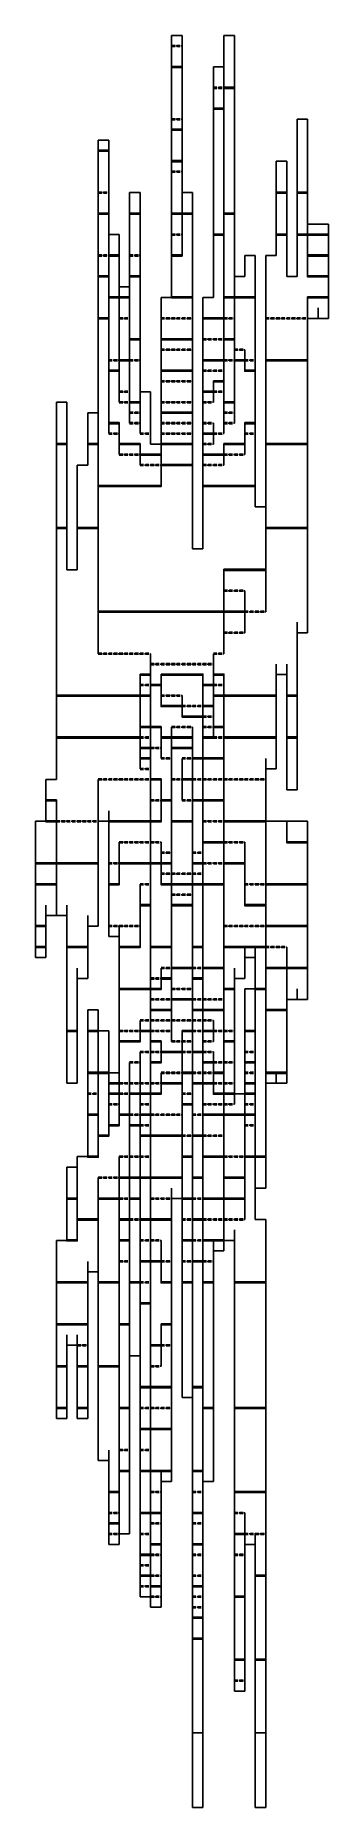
# Model space of a CAD drawing. Header units: millimetres. Extents: x 0 to 98, y 0 to 594.
import ezdxf

# ---------------------------------------------------------------- set-up
doc = ezdxf.new("R2010")
doc.units = ezdxf.units.MM
for name, color, linetype in [('CUT', 3, 'CONTINUOUS'), ('MOUNTAIN_FOLD', 1, 'CONTINUOUS'), ('VALLEY_FOLD', 5, 'CONTINUOUS')]:
    doc.layers.add(name, color=color, linetype=linetype)

msp = doc.modelspace()

# ---------------------------------------------------------------- linework, layer by layer
at = {"layer": 'CUT'}
for p, q in [((45.656, 593.944), (49.168, 593.944)), ((45.656, 593.944), (45.656, 590.432)), ((49.168, 593.944), (49.168, 590.432)), ((63.216, 593.944), (66.728, 593.944)), ((63.216, 593.944), (63.216, 590.432)), ((66.728, 593.944), (66.728, 590.432)), ((45.656, 590.432), (45.656, 586.92)), ((49.168, 590.432), (49.168, 586.92)), ((63.216, 590.432), (63.216, 586.92)), ((66.728, 590.432), (66.728, 586.92)), ((45.656, 586.92), (45.656, 583.408)), ((45.656, 583.408), (45.656, 579.896)), ((49.168, 586.92), (49.168, 583.408)), ((49.168, 583.408), (49.168, 579.896)), ((59.704, 583.408), (63.216, 583.408)), ((59.704, 583.408), (59.704, 579.896)), ((63.216, 586.92), (63.216, 583.408)), ((63.216, 583.408), (63.216, 579.896)), ((66.728, 586.92), (66.728, 583.408)), ((66.728, 583.408), (66.728, 579.896)), ((45.656, 579.896), (45.656, 576.384)), ((45.656, 576.384), (45.656, 572.872)), ((49.168, 579.896), (49.168, 576.384)), ((49.168, 576.384), (49.168, 572.872)), ((59.704, 579.896), (59.704, 576.384)), ((59.704, 576.384), (59.704, 572.872)), ((63.216, 579.896), (63.216, 576.384)), ((63.216, 576.384), (63.216, 572.872)), ((66.728, 579.896), (66.728, 576.384)), ((66.728, 576.384), (66.728, 572.872)), ((45.656, 572.872), (45.656, 569.36)), ((49.168, 572.872), (49.168, 569.36)), ((59.704, 572.872), (59.704, 569.36)), ((63.216, 572.872), (63.216, 569.36)), ((66.728, 572.872), (66.728, 569.36)), ((45.656, 569.36), (45.656, 565.848)), ((45.656, 565.848), (45.656, 562.336)), ((49.168, 569.36), (49.168, 565.848)), ((49.168, 565.848), (49.168, 562.336)), ((59.704, 569.36), (59.704, 565.848)), ((59.704, 565.848), (59.704, 562.336)), ((63.216, 569.36), (63.216, 565.848)), ((63.216, 565.848), (63.216, 562.336)), ((66.728, 569.36), (66.728, 565.848)), ((66.728, 565.848), (66.728, 562.336)), ((87.8, 565.848), (91.312, 565.848)), ((87.8, 565.848), (87.8, 562.336)), ((91.312, 565.848), (91.312, 562.336)), ((21.072, 558.824), (24.584, 558.824)), ((21.072, 558.824), (21.072, 555.312)), ((24.584, 558.824), (24.584, 555.312)), ((45.656, 562.336), (45.656, 558.824)), ((45.656, 558.824), (45.656, 555.312)), ((49.168, 562.336), (49.168, 558.824)), ((49.168, 558.824), (49.168, 555.312)), ((59.704, 562.336), (59.704, 558.824)), ((59.704, 558.824), (59.704, 555.312)), ((63.216, 562.336), (63.216, 558.824)), ((63.216, 558.824), (63.216, 555.312)), ((66.728, 562.336), (66.728, 558.824)), ((66.728, 558.824), (66.728, 555.312)), ((87.8, 562.336), (87.8, 558.824)), ((87.8, 558.824), (87.8, 555.312)), ((91.312, 562.336), (91.312, 558.824)), ((91.312, 558.824), (91.312, 555.312)), ((21.072, 555.312), (21.072, 551.8)), ((24.584, 555.312), (24.584, 551.8)), ((45.656, 555.312), (45.656, 551.8)), ((49.168, 555.312), (49.168, 551.8)), ((59.704, 555.312), (59.704, 551.8)), ((63.216, 555.312), (63.216, 551.8)), ((66.728, 555.312), (66.728, 551.8)), ((87.8, 555.312), (87.8, 551.8)), ((91.312, 555.312), (91.312, 551.8)), ((21.072, 551.8), (21.072, 548.288)), ((21.072, 548.288), (21.072, 544.776)), ((24.584, 551.8), (24.584, 548.288)), ((24.584, 548.288), (24.584, 544.776)), ((45.656, 551.8), (45.656, 548.288)), ((45.656, 548.288), (45.656, 544.776)), ((49.168, 551.8), (49.168, 548.288)), ((49.168, 548.288), (49.168, 544.776)), ((59.704, 551.8), (59.704, 548.288)), ((59.704, 548.288), (59.704, 544.776)), ((63.216, 551.8), (63.216, 548.288)), ((63.216, 548.288), (63.216, 544.776)), ((66.728, 551.8), (66.728, 548.288)), ((66.728, 548.288), (66.728, 544.776)), ((80.776, 551.8), (80.776, 548.288)), ((80.776, 551.8), (84.288, 551.8)), ((80.776, 548.288), (80.776, 544.776)), ((84.288, 551.8), (84.288, 548.288)), ((84.288, 548.288), (84.288, 544.776)), ((87.8, 551.8), (87.8, 548.288)), ((87.8, 548.288), (87.8, 544.776)), ((91.312, 551.8), (91.312, 548.288)), ((91.312, 548.288), (91.312, 544.776)), ((21.072, 544.776), (21.072, 541.264)), ((21.072, 541.264), (21.072, 537.752)), ((24.584, 544.776), (24.584, 541.264)), ((24.584, 541.264), (24.584, 537.752)), ((31.608, 541.264), (31.608, 537.752)), ((31.608, 541.264), (35.12, 541.264)), ((35.12, 541.264), (35.12, 537.752)), ((45.656, 544.776), (45.656, 541.264)), ((45.656, 541.264), (45.656, 537.752)), ((49.168, 544.776), (49.168, 541.264)), ((49.168, 541.264), (49.168, 537.752)), ((49.168, 541.264), (52.68, 541.264)), ((52.68, 541.264), (52.68, 537.752)), ((59.704, 544.776), (59.704, 541.264)), ((59.704, 541.264), (59.704, 537.752)), ((63.216, 544.776), (63.216, 541.264)), ((63.216, 541.264), (63.216, 537.752)), ((66.728, 544.776), (66.728, 541.264)), ((66.728, 541.264), (66.728, 537.752)), ((80.776, 544.776), (80.776, 541.264)), ((80.776, 541.264), (80.776, 537.752)), ((84.288, 544.776), (84.288, 541.264)), ((84.288, 541.264), (84.288, 537.752)), ((87.8, 544.776), (87.8, 541.264)), ((87.8, 541.264), (87.8, 537.752)), ((91.312, 544.776), (91.312, 541.264)), ((91.312, 541.264), (91.312, 537.752)), ((21.072, 537.752), (21.072, 534.24)), ((24.584, 537.752), (24.584, 534.24)), ((31.608, 537.752), (31.608, 534.24)), ((35.12, 537.752), (35.12, 534.24)), ((45.656, 537.752), (45.656, 534.24)), ((49.168, 537.752), (49.168, 534.24)), ((52.68, 537.752), (52.68, 534.24)), ((59.704, 537.752), (59.704, 534.24)), ((63.216, 537.752), (63.216, 534.24)), ((66.728, 537.752), (66.728, 534.24)), ((80.776, 537.752), (80.776, 534.24)), ((84.288, 537.752), (84.288, 534.24)), ((87.8, 537.752), (87.8, 534.24)), ((91.312, 537.752), (91.312, 534.24)), ((21.072, 534.24), (21.072, 530.728)), ((21.072, 530.728), (21.072, 527.216)), ((24.584, 534.24), (24.584, 530.728)), ((24.584, 530.728), (24.584, 527.216)), ((31.608, 534.24), (31.608, 530.728)), ((31.608, 530.728), (31.608, 527.216)), ((35.12, 534.24), (35.12, 530.728)), ((35.12, 530.728), (35.12, 527.216)), ((45.656, 534.24), (45.656, 530.728)), ((45.656, 530.728), (45.656, 527.216)), ((49.168, 534.24), (49.168, 530.728)), ((49.168, 530.728), (49.168, 527.216)), ((52.68, 534.24), (52.68, 530.728)), ((52.68, 530.728), (52.68, 527.216)), ((59.704, 534.24), (59.704, 530.728)), ((59.704, 530.728), (59.704, 527.216)), ((63.216, 534.24), (63.216, 530.728)), ((63.216, 530.728), (63.216, 527.216)), ((66.728, 534.24), (66.728, 530.728)), ((66.728, 530.728), (66.728, 527.216)), ((80.776, 534.24), (80.776, 530.728)), ((80.776, 530.728), (80.776, 527.216)), ((84.288, 534.24), (84.288, 530.728)), ((84.288, 530.728), (84.288, 527.216)), ((87.8, 534.24), (87.8, 530.728)), ((87.8, 530.728), (87.8, 527.216)), ((91.312, 534.24), (91.312, 530.728)), ((91.312, 530.728), (91.312, 527.216)), ((91.312, 530.728), (94.824, 530.728)), ((94.824, 530.728), (98.336, 530.728)), ((98.336, 530.728), (98.336, 527.216)), ((21.072, 527.216), (21.072, 523.704)), ((21.072, 523.704), (21.072, 520.192)), ((24.584, 527.216), (24.584, 523.704)), ((24.584, 527.216), (28.096, 527.216)), ((24.584, 523.704), (24.584, 520.192)), ((28.096, 527.216), (28.096, 523.704)), ((28.096, 523.704), (28.096, 520.192)), ((31.608, 527.216), (31.608, 523.704)), ((31.608, 523.704), (31.608, 520.192)), ((35.12, 527.216), (35.12, 523.704)), ((35.12, 523.704), (35.12, 520.192)), ((45.656, 527.216), (45.656, 523.704)), ((45.656, 523.704), (45.656, 520.192)), ((49.168, 527.216), (49.168, 523.704)), ((49.168, 523.704), (49.168, 520.192)), ((52.68, 527.216), (52.68, 523.704)), ((52.68, 523.704), (52.68, 520.192)), ((59.704, 527.216), (59.704, 523.704)), ((59.704, 523.704), (59.704, 520.192)), ((63.216, 527.216), (63.216, 523.704)), ((63.216, 523.704), (63.216, 520.192)), ((66.728, 527.216), (66.728, 523.704)), ((66.728, 523.704), (66.728, 520.192)), ((80.776, 527.216), (80.776, 523.704)), ((80.776, 523.704), (80.776, 520.192)), ((84.288, 527.216), (84.288, 523.704)), ((84.288, 523.704), (84.288, 520.192)), ((87.8, 527.216), (87.8, 523.704)), ((87.8, 523.704), (87.8, 520.192)), ((91.312, 527.216), (91.312, 523.704)), ((91.312, 523.704), (91.312, 520.192)), ((98.336, 527.216), (98.336, 523.704)), ((98.336, 523.704), (98.336, 520.192)), ((21.072, 520.192), (21.072, 516.68)), ((24.584, 520.192), (24.584, 516.68)), ((28.096, 520.192), (28.096, 516.68)), ((31.608, 520.192), (31.608, 516.68)), ((35.12, 520.192), (35.12, 516.68)), ((45.656, 520.192), (45.656, 516.68)), ((52.68, 520.192), (52.68, 516.68)), ((59.704, 520.192), (59.704, 516.68)), ((63.216, 520.192), (63.216, 516.68)), ((66.728, 520.192), (66.728, 516.68)), ((70.24, 520.192), (70.24, 516.68)), ((70.24, 520.192), (73.752, 520.192)), ((73.752, 520.192), (73.752, 516.68)), ((77.264, 520.192), (77.264, 516.68)), ((77.264, 520.192), (80.776, 520.192)), ((84.288, 520.192), (84.288, 516.68)), ((87.8, 520.192), (87.8, 516.68)), ((91.312, 520.192), (91.312, 516.68)), ((98.336, 520.192), (98.336, 516.68)), ((21.072, 516.68), (21.072, 513.168)), ((21.072, 513.168), (21.072, 509.656)), ((24.584, 516.68), (24.584, 513.168)), ((24.584, 513.168), (24.584, 509.656)), ((28.096, 516.68), (28.096, 513.168)), ((28.096, 513.168), (28.096, 509.656)), ((31.608, 516.68), (31.608, 513.168)), ((31.608, 513.168), (31.608, 509.656)), ((35.12, 516.68), (35.12, 513.168)), ((35.12, 513.168), (35.12, 509.656)), ((45.656, 516.68), (45.656, 513.168)), ((45.656, 513.168), (45.656, 509.656)), ((52.68, 516.68), (52.68, 513.168)), ((52.68, 513.168), (52.68, 509.656)), ((59.704, 516.68), (59.704, 513.168)), ((59.704, 513.168), (59.704, 509.656)), ((63.216, 516.68), (63.216, 513.168)), ((63.216, 513.168), (63.216, 509.656)), ((66.728, 516.68), (66.728, 513.168)), ((66.728, 513.168), (66.728, 509.656)), ((66.728, 513.168), (70.24, 513.168)), ((70.24, 516.68), (70.24, 513.168)), ((73.752, 516.68), (73.752, 513.168)), ((73.752, 513.168), (73.752, 509.656)), ((77.264, 516.68), (77.264, 513.168)), ((77.264, 513.168), (77.264, 509.656)), ((84.288, 516.68), (84.288, 513.168)), ((84.288, 513.168), (87.8, 513.168)), ((87.8, 516.68), (87.8, 513.168)), ((91.312, 516.68), (91.312, 513.168)), ((98.336, 516.68), (98.336, 513.168)), ((98.336, 513.168), (98.336, 509.656)), ((21.072, 509.656), (21.072, 506.144)), ((21.072, 506.144), (21.072, 502.632)), ((24.584, 509.656), (24.584, 506.144)), ((24.584, 506.144), (24.584, 502.632)), ((28.096, 509.656), (28.096, 506.144)), ((28.096, 509.656), (31.608, 509.656)), ((28.096, 506.144), (28.096, 502.632)), ((31.608, 509.656), (31.608, 506.144)), ((31.608, 506.144), (31.608, 502.632)), ((35.12, 509.656), (35.12, 506.144)), ((35.12, 506.144), (35.12, 502.632)), ((42.144, 506.144), (45.656, 506.144)), ((42.144, 506.144), (42.144, 502.632)), ((45.656, 509.656), (45.656, 506.144)), ((52.68, 509.656), (52.68, 506.144)), ((52.68, 506.144), (52.68, 502.632)), ((56.192, 506.144), (56.192, 502.632)), ((56.192, 506.144), (59.704, 506.144)), ((59.704, 509.656), (59.704, 506.144)), ((63.216, 509.656), (63.216, 506.144)), ((63.216, 506.144), (63.216, 502.632)), ((66.728, 509.656), (66.728, 506.144)), ((66.728, 506.144), (66.728, 502.632)), ((73.752, 509.656), (73.752, 506.144)), ((73.752, 506.144), (73.752, 502.632)), ((77.264, 509.656), (77.264, 506.144)), ((77.264, 506.144), (77.264, 502.632)), ((91.312, 506.144), (91.312, 502.632)), ((98.336, 509.656), (98.336, 506.144)), ((98.336, 506.144), (98.336, 502.632)), ((21.072, 502.632), (21.072, 499.12)), ((21.072, 499.12), (21.072, 495.608)), ((24.584, 502.632), (24.584, 499.12)), ((24.584, 499.12), (24.584, 495.608)), ((28.096, 502.632), (28.096, 499.12)), ((28.096, 499.12), (28.096, 495.608)), ((31.608, 502.632), (31.608, 499.12)), ((31.608, 499.12), (31.608, 495.608)), ((35.12, 502.632), (35.12, 499.12)), ((35.12, 499.12), (35.12, 495.608)), ((42.144, 502.632), (42.144, 499.12)), ((42.144, 499.12), (42.144, 495.608)), ((52.68, 502.632), (52.68, 499.12)), ((52.68, 499.12), (52.68, 495.608)), ((56.192, 502.632), (56.192, 499.12)), ((56.192, 499.12), (56.192, 495.608)), ((63.216, 502.632), (63.216, 499.12)), ((63.216, 499.12), (63.216, 495.608)), ((66.728, 502.632), (66.728, 499.12)), ((66.728, 499.12), (66.728, 495.608)), ((73.752, 502.632), (73.752, 499.12)), ((73.752, 499.12), (73.752, 495.608)), ((77.264, 502.632), (77.264, 499.12)), ((77.264, 499.12), (77.264, 495.608)), ((91.312, 502.632), (91.312, 499.12)), ((91.312, 499.12), (91.312, 495.608)), ((91.312, 499.12), (94.824, 499.12)), ((94.824, 502.632), (94.824, 499.12)), ((94.824, 499.12), (98.336, 499.12)), ((98.336, 502.632), (98.336, 499.12)), ((21.072, 495.608), (21.072, 492.096)), ((24.584, 495.608), (24.584, 492.096)), ((28.096, 495.608), (28.096, 492.096)), ((31.608, 495.608), (31.608, 492.096)), ((35.12, 495.608), (35.12, 492.096)), ((42.144, 495.608), (42.144, 492.096)), ((52.68, 495.608), (52.68, 492.096)), ((56.192, 495.608), (56.192, 492.096)), ((63.216, 495.608), (63.216, 492.096)), ((66.728, 495.608), (66.728, 492.096)), ((73.752, 495.608), (73.752, 492.096)), ((77.264, 495.608), (77.264, 492.096)), ((91.312, 495.608), (91.312, 492.096)), ((21.072, 492.096), (21.072, 488.584)), ((21.072, 488.584), (21.072, 485.072)), ((24.584, 492.096), (24.584, 488.584)), ((24.584, 488.584), (24.584, 485.072)), ((28.096, 492.096), (28.096, 488.584)), ((28.096, 488.584), (28.096, 485.072)), ((31.608, 492.096), (31.608, 488.584)), ((31.608, 488.584), (31.608, 485.072)), ((35.12, 492.096), (35.12, 488.584)), ((35.12, 488.584), (35.12, 485.072)), ((42.144, 492.096), (42.144, 488.584)), ((42.144, 488.584), (42.144, 485.072)), ((52.68, 492.096), (52.68, 488.584)), ((52.68, 488.584), (52.68, 485.072)), ((56.192, 492.096), (56.192, 488.584)), ((56.192, 488.584), (56.192, 485.072)), ((63.216, 492.096), (63.216, 488.584)), ((63.216, 488.584), (63.216, 485.072)), ((66.728, 492.096), (66.728, 488.584)), ((66.728, 488.584), (66.728, 485.072)), ((70.24, 488.584), (70.24, 485.072)), ((73.752, 492.096), (73.752, 488.584)), ((73.752, 488.584), (73.752, 485.072)), ((77.264, 492.096), (77.264, 488.584)), ((77.264, 488.584), (77.264, 485.072)), ((91.312, 492.096), (91.312, 488.584)), ((91.312, 488.584), (91.312, 485.072)), ((21.072, 485.072), (21.072, 481.56)), ((21.072, 481.56), (21.072, 478.048)), ((24.584, 485.072), (24.584, 481.56)), ((24.584, 481.56), (24.584, 478.048)), ((28.096, 485.072), (28.096, 481.56)), ((28.096, 481.56), (28.096, 478.048)), ((31.608, 485.072), (31.608, 481.56)), ((31.608, 481.56), (31.608, 478.048)), ((35.12, 485.072), (35.12, 481.56)), ((35.12, 481.56), (35.12, 478.048)), ((42.144, 485.072), (42.144, 481.56)), ((42.144, 481.56), (42.144, 478.048)), ((52.68, 485.072), (52.68, 481.56)), ((52.68, 481.56), (52.68, 478.048)), ((56.192, 485.072), (56.192, 481.56)), ((56.192, 481.56), (56.192, 478.048)), ((63.216, 485.072), (63.216, 481.56)), ((63.216, 481.56), (63.216, 478.048)), ((66.728, 485.072), (66.728, 481.56)), ((66.728, 481.56), (66.728, 478.048)), ((70.24, 485.072), (70.24, 481.56)), ((73.752, 485.072), (73.752, 481.56)), ((73.752, 481.56), (73.752, 478.048)), ((77.264, 485.072), (77.264, 481.56)), ((77.264, 481.56), (77.264, 478.048)), ((91.312, 485.072), (91.312, 481.56)), ((91.312, 481.56), (91.312, 478.048)), ((21.072, 478.048), (21.072, 474.536)), ((24.584, 478.048), (24.584, 474.536)), ((28.096, 478.048), (28.096, 474.536)), ((31.608, 478.048), (31.608, 474.536)), ((35.12, 478.048), (35.12, 474.536)), ((42.144, 478.048), (42.144, 474.536)), ((52.68, 478.048), (52.68, 474.536)), ((56.192, 478.048), (56.192, 474.536)), ((59.704, 478.048), (59.704, 474.536)), ((63.216, 478.048), (63.216, 474.536)), ((66.728, 478.048), (66.728, 474.536)), ((73.752, 478.048), (73.752, 474.536)), ((77.264, 478.048), (77.264, 474.536)), ((91.312, 478.048), (91.312, 474.536)), ((7.024, 471.024), (7.024, 467.512)), ((7.024, 471.024), (10.536, 471.024)), ((10.536, 471.024), (10.536, 467.512)), ((21.072, 474.536), (21.072, 471.024)), ((21.072, 471.024), (21.072, 467.512)), ((24.584, 474.536), (24.584, 471.024)), ((24.584, 471.024), (24.584, 467.512)), ((28.096, 474.536), (28.096, 471.024)), ((31.608, 474.536), (31.608, 471.024)), ((31.608, 471.024), (31.608, 467.512)), ((35.12, 474.536), (38.632, 474.536)), ((35.12, 474.536), (35.12, 471.024)), ((35.12, 471.024), (35.12, 467.512)), ((38.632, 474.536), (38.632, 471.024)), ((38.632, 471.024), (38.632, 467.512)), ((42.144, 474.536), (42.144, 471.024)), ((42.144, 471.024), (42.144, 467.512)), ((52.68, 474.536), (52.68, 471.024)), ((52.68, 471.024), (52.68, 467.512)), ((56.192, 474.536), (56.192, 471.024)), ((56.192, 471.024), (56.192, 467.512)), ((59.704, 474.536), (59.704, 471.024)), ((63.216, 474.536), (63.216, 471.024)), ((63.216, 471.024), (63.216, 467.512)), ((66.728, 474.536), (66.728, 471.024)), ((66.728, 471.024), (66.728, 467.512)), ((73.752, 474.536), (73.752, 471.024)), ((73.752, 471.024), (73.752, 467.512)), ((77.264, 474.536), (77.264, 471.024)), ((77.264, 471.024), (77.264, 467.512)), ((91.312, 474.536), (91.312, 471.024)), ((91.312, 471.024), (91.312, 467.512)), ((7.024, 467.512), (7.024, 464)), ((7.024, 464), (7.024, 460.488)), ((10.536, 467.512), (10.536, 464)), ((10.536, 464), (10.536, 460.488)), ((17.56, 467.512), (21.072, 467.512)), ((17.56, 467.512), (17.56, 464)), ((17.56, 464), (17.56, 460.488)), ((21.072, 467.512), (21.072, 464)), ((21.072, 464), (21.072, 460.488)), ((24.584, 467.512), (24.584, 464)), ((24.584, 464), (24.584, 460.488)), ((28.096, 464), (28.096, 460.488)), ((31.608, 467.512), (31.608, 464)), ((35.12, 467.512), (35.12, 464)), ((35.12, 464), (35.12, 460.488)), ((38.632, 467.512), (38.632, 464)), ((38.632, 464), (38.632, 460.488)), ((42.144, 467.512), (42.144, 464)), ((42.144, 464), (42.144, 460.488)), ((52.68, 467.512), (52.68, 464)), ((52.68, 464), (52.68, 460.488)), ((56.192, 467.512), (56.192, 464)), ((56.192, 464), (56.192, 460.488)), ((59.704, 464), (59.704, 460.488)), ((63.216, 467.512), (63.216, 464)), ((63.216, 464), (63.216, 460.488)), ((66.728, 467.512), (66.728, 464)), ((70.24, 464), (70.24, 460.488)), ((73.752, 467.512), (73.752, 464)), ((73.752, 464), (73.752, 460.488)), ((77.264, 467.512), (77.264, 464)), ((77.264, 464), (77.264, 460.488)), ((91.312, 467.512), (91.312, 464)), ((91.312, 464), (91.312, 460.488)), ((7.024, 460.488), (7.024, 456.976)), ((10.536, 460.488), (10.536, 456.976)), ((17.56, 460.488), (17.56, 456.976)), ((21.072, 460.488), (21.072, 456.976)), ((28.096, 460.488), (28.096, 456.976)), ((38.632, 460.488), (38.632, 456.976)), ((42.144, 460.488), (42.144, 456.976)), ((52.68, 460.488), (52.68, 456.976)), ((56.192, 460.488), (56.192, 456.976)), ((59.704, 460.488), (59.704, 456.976)), ((70.24, 460.488), (70.24, 456.976)), ((73.752, 460.488), (73.752, 456.976)), ((77.264, 460.488), (77.264, 456.976)), ((91.312, 460.488), (91.312, 456.976)), ((7.024, 456.976), (7.024, 453.464)), ((7.024, 453.464), (7.024, 449.952)), ((10.536, 456.976), (10.536, 453.464)), ((10.536, 453.464), (10.536, 449.952)), ((17.56, 456.976), (17.56, 453.464)), ((17.56, 453.464), (17.56, 449.952)), ((21.072, 456.976), (21.072, 453.464)), ((21.072, 453.464), (21.072, 449.952)), ((28.096, 456.976), (28.096, 453.464)), ((35.12, 456.976), (35.12, 453.464)), ((35.12, 453.464), (35.12, 449.952)), ((38.632, 456.976), (42.144, 456.976)), ((42.144, 456.976), (42.144, 453.464)), ((42.144, 453.464), (42.144, 449.952)), ((52.68, 456.976), (52.68, 453.464)), ((52.68, 453.464), (52.68, 449.952)), ((56.192, 456.976), (56.192, 453.464)), ((56.192, 453.464), (56.192, 449.952)), ((63.216, 456.976), (63.216, 453.464)), ((63.216, 453.464), (63.216, 449.952)), ((70.24, 456.976), (70.24, 453.464)), ((73.752, 456.976), (73.752, 453.464)), ((73.752, 453.464), (73.752, 449.952)), ((77.264, 456.976), (77.264, 453.464)), ((77.264, 453.464), (77.264, 449.952)), ((91.312, 456.976), (91.312, 453.464)), ((91.312, 453.464), (91.312, 449.952)), ((7.024, 449.952), (7.024, 446.44)), ((7.024, 446.44), (7.024, 442.928)), ((10.536, 449.952), (10.536, 446.44)), ((10.536, 446.44), (10.536, 442.928)), ((14.048, 449.952), (17.56, 449.952)), ((14.048, 449.952), (14.048, 446.44)), ((14.048, 446.44), (14.048, 442.928)), ((21.072, 449.952), (21.072, 446.44)), ((21.072, 446.44), (21.072, 442.928)), ((42.144, 449.952), (42.144, 446.44)), ((42.144, 446.44), (42.144, 442.928)), ((52.68, 449.952), (52.68, 446.44)), ((52.68, 446.44), (52.68, 442.928)), ((56.192, 449.952), (56.192, 446.44)), ((56.192, 446.44), (56.192, 442.928)), ((73.752, 449.952), (73.752, 446.44)), ((73.752, 446.44), (73.752, 442.928)), ((77.264, 449.952), (77.264, 446.44)), ((77.264, 446.44), (77.264, 442.928)), ((91.312, 449.952), (91.312, 446.44)), ((91.312, 446.44), (91.312, 442.928)), ((7.024, 442.928), (7.024, 439.416)), ((10.536, 442.928), (10.536, 439.416)), ((14.048, 442.928), (14.048, 439.416)), ((21.072, 442.928), (21.072, 439.416)), ((52.68, 442.928), (52.68, 439.416)), ((56.192, 442.928), (56.192, 439.416)), ((73.752, 442.928), (73.752, 439.416)), ((77.264, 442.928), (77.264, 439.416)), ((91.312, 442.928), (91.312, 439.416)), ((7.024, 439.416), (7.024, 435.904)), ((7.024, 435.904), (7.024, 432.392)), ((10.536, 439.416), (10.536, 435.904)), ((10.536, 435.904), (10.536, 432.392)), ((14.048, 439.416), (14.048, 435.904)), ((14.048, 435.904), (14.048, 432.392)), ((21.072, 439.416), (21.072, 435.904)), ((21.072, 435.904), (21.072, 432.392)), ((52.68, 439.416), (52.68, 435.904)), ((52.68, 435.904), (52.68, 432.392)), ((56.192, 439.416), (56.192, 435.904)), ((56.192, 435.904), (56.192, 432.392)), ((73.752, 439.416), (73.752, 435.904)), ((73.752, 435.904), (77.264, 435.904)), ((77.264, 439.416), (77.264, 435.904)), ((77.264, 435.904), (77.264, 432.392)), ((91.312, 439.416), (91.312, 435.904)), ((91.312, 435.904), (91.312, 432.392)), ((7.024, 432.392), (7.024, 428.88)), ((7.024, 428.88), (7.024, 425.368)), ((10.536, 432.392), (10.536, 428.88)), ((10.536, 428.88), (10.536, 425.368)), ((14.048, 432.392), (14.048, 428.88)), ((14.048, 428.88), (14.048, 425.368)), ((21.072, 432.392), (21.072, 428.88)), ((21.072, 428.88), (21.072, 425.368)), ((52.68, 432.392), (52.68, 428.88)), ((52.68, 428.88), (52.68, 425.368)), ((56.192, 432.392), (56.192, 428.88)), ((56.192, 428.88), (56.192, 425.368)), ((77.264, 432.392), (77.264, 428.88)), ((77.264, 428.88), (77.264, 425.368)), ((91.312, 432.392), (91.312, 428.88)), ((91.312, 428.88), (91.312, 425.368)), ((7.024, 425.368), (7.024, 421.856)), ((7.024, 421.856), (7.024, 418.344)), ((10.536, 425.368), (10.536, 421.856)), ((10.536, 421.856), (10.536, 418.344)), ((14.048, 425.368), (14.048, 421.856)), ((14.048, 421.856), (14.048, 418.344)), ((21.072, 425.368), (21.072, 421.856)), ((21.072, 421.856), (21.072, 418.344)), ((52.68, 425.368), (52.68, 421.856)), ((52.68, 421.856), (56.192, 421.856)), ((56.192, 425.368), (56.192, 421.856)), ((77.264, 425.368), (77.264, 421.856)), ((77.264, 421.856), (77.264, 418.344)), ((91.312, 425.368), (91.312, 421.856)), ((91.312, 421.856), (91.312, 418.344)), ((7.024, 418.344), (7.024, 414.832)), ((10.536, 418.344), (10.536, 414.832)), ((14.048, 418.344), (14.048, 414.832)), ((21.072, 418.344), (21.072, 414.832)), ((77.264, 418.344), (77.264, 414.832)), ((91.312, 418.344), (91.312, 414.832)), ((7.024, 414.832), (7.024, 411.32)), ((7.024, 411.32), (7.024, 407.808)), ((10.536, 414.832), (14.048, 414.832)), ((21.072, 414.832), (21.072, 411.32)), ((21.072, 411.32), (21.072, 407.808)), ((63.216, 414.832), (63.216, 411.32)), ((63.216, 411.32), (63.216, 407.808)), ((77.264, 414.832), (77.264, 411.32)), ((77.264, 411.32), (77.264, 407.808)), ((91.312, 414.832), (91.312, 411.32)), ((91.312, 411.32), (91.312, 407.808)), ((7.024, 407.808), (7.024, 404.296)), ((7.024, 404.296), (7.024, 400.784)), ((21.072, 407.808), (21.072, 404.296)), ((21.072, 404.296), (21.072, 400.784)), ((63.216, 407.808), (63.216, 404.296)), ((63.216, 404.296), (63.216, 400.784)), ((70.24, 407.808), (70.24, 404.296)), ((70.24, 404.296), (70.24, 400.784)), ((77.264, 407.808), (77.264, 404.296)), ((77.264, 404.296), (77.264, 400.784)), ((91.312, 407.808), (91.312, 404.296)), ((91.312, 404.296), (91.312, 400.784)), ((7.024, 400.784), (7.024, 397.272)), ((21.072, 400.784), (21.072, 397.272)), ((63.216, 400.784), (63.216, 397.272)), ((70.24, 400.784), (70.24, 397.272)), ((91.312, 400.784), (91.312, 397.272)), ((7.024, 397.272), (7.024, 393.76)), ((7.024, 393.76), (7.024, 390.248)), ((21.072, 397.272), (21.072, 393.76)), ((21.072, 393.76), (21.072, 390.248)), ((63.216, 397.272), (63.216, 393.76)), ((63.216, 393.76), (63.216, 390.248)), ((70.24, 397.272), (70.24, 393.76)), ((87.8, 397.272), (87.8, 393.76)), ((87.8, 393.76), (87.8, 390.248)), ((87.8, 393.76), (91.312, 393.76)), ((91.312, 397.272), (91.312, 393.76)), ((7.024, 390.248), (7.024, 386.736)), ((7.024, 386.736), (7.024, 383.224)), ((21.072, 390.248), (21.072, 386.736)), ((38.632, 386.736), (38.632, 383.224)), ((59.704, 386.736), (59.704, 383.224)), ((63.216, 390.248), (63.216, 386.736)), ((87.8, 390.248), (87.8, 386.736)), ((87.8, 386.736), (87.8, 383.224)), ((7.024, 383.224), (7.024, 379.712)), ((38.632, 383.224), (38.632, 379.712)), ((59.704, 383.224), (59.704, 379.712)), ((80.776, 383.224), (80.776, 379.712)), ((84.288, 383.224), (84.288, 379.712)), ((87.8, 383.224), (87.8, 379.712)), ((7.024, 379.712), (7.024, 376.2)), ((7.024, 376.2), (7.024, 372.688)), ((35.12, 379.712), (35.12, 376.2)), ((35.12, 376.2), (35.12, 372.688)), ((38.632, 379.712), (38.632, 376.2)), ((38.632, 376.2), (38.632, 372.688)), ((42.144, 379.712), (42.144, 376.2)), ((42.144, 376.2), (42.144, 372.688)), ((56.192, 379.712), (56.192, 376.2)), ((56.192, 376.2), (56.192, 372.688)), ((59.704, 379.712), (59.704, 376.2)), ((59.704, 376.2), (59.704, 372.688)), ((63.216, 379.712), (63.216, 376.2)), ((63.216, 376.2), (63.216, 372.688)), ((80.776, 379.712), (84.288, 379.712)), ((80.776, 379.712), (80.776, 376.2)), ((80.776, 376.2), (80.776, 372.688)), ((84.288, 379.712), (84.288, 376.2)), ((84.288, 376.2), (84.288, 372.688)), ((87.8, 379.712), (87.8, 376.2)), ((87.8, 376.2), (87.8, 372.688)), ((7.024, 372.688), (7.024, 369.176)), ((7.024, 369.176), (7.024, 365.664)), ((35.12, 372.688), (35.12, 369.176)), ((35.12, 369.176), (35.12, 365.664)), ((38.632, 372.688), (38.632, 369.176)), ((38.632, 369.176), (38.632, 365.664)), ((42.144, 372.688), (42.144, 369.176)), ((49.168, 372.688), (49.168, 369.176)), ((49.168, 369.176), (49.168, 365.664)), ((56.192, 372.688), (56.192, 369.176)), ((56.192, 369.176), (56.192, 365.664)), ((59.704, 372.688), (59.704, 369.176)), ((59.704, 369.176), (59.704, 365.664)), ((63.216, 372.688), (63.216, 369.176)), ((63.216, 369.176), (63.216, 365.664)), ((80.776, 372.688), (80.776, 369.176)), ((80.776, 369.176), (80.776, 365.664)), ((84.288, 372.688), (84.288, 369.176)), ((84.288, 369.176), (84.288, 365.664)), ((87.8, 372.688), (87.8, 369.176)), ((87.8, 369.176), (87.8, 365.664)), ((7.024, 365.664), (7.024, 362.152)), ((35.12, 365.664), (35.12, 362.152)), ((38.632, 365.664), (38.632, 362.152)), ((56.192, 365.664), (56.192, 362.152)), ((59.704, 365.664), (59.704, 362.152)), ((63.216, 365.664), (63.216, 362.152)), ((80.776, 365.664), (80.776, 362.152)), ((84.288, 365.664), (84.288, 362.152)), ((87.8, 365.664), (87.8, 362.152)), ((7.024, 362.152), (7.024, 358.64)), ((7.024, 358.64), (7.024, 355.128)), ((35.12, 362.152), (35.12, 358.64)), ((35.12, 358.64), (35.12, 355.128)), ((38.632, 362.152), (38.632, 358.64)), ((38.632, 358.64), (38.632, 355.128)), ((42.144, 362.152), (42.144, 358.64)), ((42.144, 358.64), (42.144, 355.128)), ((45.656, 362.152), (45.656, 358.64)), ((45.656, 358.64), (45.656, 355.128)), ((52.68, 362.152), (52.68, 358.64)), ((52.68, 358.64), (52.68, 355.128)), ((56.192, 362.152), (56.192, 358.64)), ((56.192, 358.64), (56.192, 355.128)), ((59.704, 362.152), (59.704, 358.64)), ((63.216, 362.152), (63.216, 358.64)), ((63.216, 358.64), (63.216, 355.128)), ((80.776, 362.152), (80.776, 358.64)), ((80.776, 358.64), (80.776, 355.128)), ((84.288, 362.152), (84.288, 358.64)), ((84.288, 358.64), (84.288, 355.128)), ((87.8, 362.152), (87.8, 358.64)), ((87.8, 358.64), (87.8, 355.128)), ((7.024, 355.128), (7.024, 351.616)), ((7.024, 351.616), (7.024, 348.104)), ((35.12, 355.128), (35.12, 351.616)), ((35.12, 351.616), (35.12, 348.104)), ((38.632, 355.128), (38.632, 351.616)), ((38.632, 351.616), (38.632, 348.104)), ((42.144, 355.128), (42.144, 351.616)), ((45.656, 355.128), (45.656, 351.616)), ((45.656, 351.616), (45.656, 348.104)), ((49.168, 351.616), (49.168, 348.104)), ((52.68, 355.128), (52.68, 351.616)), ((52.68, 351.616), (52.68, 348.104)), ((56.192, 355.128), (56.192, 351.616)), ((56.192, 351.616), (56.192, 348.104)), ((63.216, 355.128), (63.216, 351.616)), ((63.216, 351.616), (63.216, 348.104)), ((77.264, 351.616), (77.264, 348.104)), ((80.776, 355.128), (80.776, 351.616)), ((80.776, 351.616), (80.776, 348.104)), ((84.288, 355.128), (84.288, 351.616)), ((84.288, 351.616), (84.288, 348.104)), ((87.8, 355.128), (87.8, 351.616)), ((87.8, 351.616), (87.8, 348.104)), ((3.512, 344.592), (7.024, 344.592)), ((3.512, 344.592), (3.512, 341.08)), ((7.024, 348.104), (7.024, 344.592)), ((21.072, 344.592), (21.072, 341.08)), ((38.632, 348.104), (38.632, 344.592)), ((38.632, 344.592), (38.632, 341.08)), ((42.144, 344.592), (42.144, 341.08)), ((45.656, 348.104), (45.656, 344.592)), ((45.656, 344.592), (45.656, 341.08)), ((49.168, 348.104), (49.168, 344.592)), ((49.168, 344.592), (49.168, 341.08)), ((52.68, 348.104), (52.68, 344.592)), ((52.68, 344.592), (52.68, 341.08)), ((56.192, 348.104), (56.192, 344.592)), ((56.192, 344.592), (56.192, 341.08)), ((63.216, 348.104), (63.216, 344.592)), ((63.216, 344.592), (63.216, 341.08)), ((77.264, 348.104), (77.264, 344.592)), ((77.264, 348.104), (80.776, 348.104)), ((77.264, 344.592), (77.264, 341.08)), ((84.288, 348.104), (84.288, 344.592)), ((84.288, 344.592), (84.288, 341.08)), ((87.8, 348.104), (87.8, 344.592)), ((87.8, 344.592), (87.8, 341.08)), ((3.512, 341.08), (3.512, 337.568)), ((21.072, 341.08), (21.072, 337.568)), ((38.632, 341.08), (38.632, 337.568)), ((42.144, 341.08), (42.144, 337.568)), ((45.656, 341.08), (45.656, 337.568)), ((49.168, 341.08), (49.168, 337.568)), ((52.68, 341.08), (52.68, 337.568)), ((56.192, 341.08), (56.192, 337.568)), ((63.216, 341.08), (63.216, 337.568)), ((77.264, 341.08), (77.264, 337.568)), ((84.288, 341.08), (87.8, 341.08)), ((3.512, 337.568), (3.512, 334.056)), ((3.512, 334.056), (3.512, 330.544)), ((7.024, 337.568), (7.024, 334.056)), ((7.024, 334.056), (7.024, 330.544)), ((21.072, 337.568), (21.072, 334.056)), ((21.072, 334.056), (21.072, 330.544)), ((24.584, 334.056), (24.584, 330.544)), ((38.632, 337.568), (38.632, 334.056)), ((38.632, 334.056), (38.632, 330.544)), ((42.144, 337.568), (42.144, 334.056)), ((42.144, 334.056), (42.144, 330.544)), ((45.656, 337.568), (45.656, 334.056)), ((45.656, 334.056), (45.656, 330.544)), ((52.68, 337.568), (52.68, 334.056)), ((52.68, 334.056), (52.68, 330.544)), ((56.192, 337.568), (56.192, 334.056)), ((56.192, 334.056), (56.192, 330.544)), ((63.216, 337.568), (63.216, 334.056)), ((63.216, 334.056), (63.216, 330.544)), ((77.264, 337.568), (77.264, 334.056)), ((77.264, 334.056), (77.264, 330.544)), ((0, 330.544), (3.512, 330.544)), ((0, 330.544), (0, 327.032)), ((0, 327.032), (0, 323.52)), ((7.024, 330.544), (7.024, 327.032)), ((7.024, 327.032), (7.024, 323.52)), ((21.072, 330.544), (21.072, 327.032)), ((21.072, 330.544), (24.584, 330.544)), ((21.072, 327.032), (21.072, 323.52)), ((24.584, 330.544), (24.584, 327.032)), ((24.584, 327.032), (24.584, 323.52)), ((38.632, 330.544), (38.632, 327.032)), ((38.632, 327.032), (38.632, 323.52)), ((45.656, 330.544), (45.656, 327.032)), ((45.656, 327.032), (45.656, 323.52)), ((52.68, 330.544), (52.68, 327.032)), ((52.68, 327.032), (52.68, 323.52)), ((56.192, 330.544), (56.192, 327.032)), ((56.192, 327.032), (56.192, 323.52)), ((63.216, 330.544), (63.216, 327.032)), ((63.216, 327.032), (63.216, 323.52)), ((77.264, 330.544), (80.776, 330.544)), ((77.264, 330.544), (77.264, 327.032)), ((77.264, 327.032), (77.264, 323.52)), ((80.776, 330.544), (84.288, 330.544)), ((84.288, 330.544), (87.8, 330.544)), ((84.288, 330.544), (84.288, 327.032)), ((84.288, 327.032), (84.288, 323.52)), ((87.8, 330.544), (91.312, 330.544)), ((91.312, 330.544), (91.312, 327.032)), ((91.312, 327.032), (91.312, 323.52)), ((0, 323.52), (0, 320.008)), ((7.024, 323.52), (7.024, 320.008)), ((21.072, 323.52), (21.072, 320.008)), ((24.584, 323.52), (24.584, 320.008)), ((28.096, 323.52), (28.096, 320.008)), ((38.632, 323.52), (38.632, 320.008)), ((42.144, 323.52), (42.144, 320.008)), ((45.656, 323.52), (45.656, 320.008)), ((52.68, 323.52), (52.68, 320.008)), ((56.192, 323.52), (56.192, 320.008)), ((63.216, 323.52), (63.216, 320.008)), ((70.24, 323.52), (70.24, 320.008)), ((77.264, 323.52), (77.264, 320.008)), ((91.312, 323.52), (91.312, 320.008)), ((0, 320.008), (0, 316.496)), ((0, 316.496), (0, 312.984)), ((7.024, 320.008), (7.024, 316.496)), ((7.024, 316.496), (7.024, 312.984)), ((21.072, 320.008), (21.072, 316.496)), ((21.072, 316.496), (21.072, 312.984)), ((24.584, 320.008), (24.584, 316.496)), ((24.584, 316.496), (24.584, 312.984)), ((28.096, 320.008), (28.096, 316.496)), ((28.096, 316.496), (28.096, 312.984)), ((38.632, 320.008), (38.632, 316.496)), ((38.632, 316.496), (38.632, 312.984)), ((42.144, 320.008), (42.144, 316.496)), ((42.144, 316.496), (42.144, 312.984)), ((45.656, 320.008), (45.656, 316.496)), ((45.656, 316.496), (45.656, 312.984)), ((52.68, 320.008), (52.68, 316.496)), ((52.68, 316.496), (52.68, 312.984)), ((56.192, 320.008), (56.192, 316.496)), ((56.192, 316.496), (56.192, 312.984)), ((63.216, 320.008), (63.216, 316.496)), ((63.216, 316.496), (63.216, 312.984)), ((70.24, 320.008), (70.24, 316.496)), ((70.24, 316.496), (70.24, 312.984)), ((77.264, 320.008), (77.264, 316.496)), ((77.264, 316.496), (77.264, 312.984)), ((91.312, 320.008), (91.312, 316.496)), ((91.312, 316.496), (91.312, 312.984)), ((0, 312.984), (0, 309.472)), ((0, 309.472), (0, 305.96)), ((7.024, 312.984), (7.024, 309.472)), ((7.024, 309.472), (7.024, 305.96)), ((21.072, 312.984), (21.072, 309.472)), ((21.072, 309.472), (21.072, 305.96)), ((24.584, 312.984), (24.584, 309.472)), ((24.584, 309.472), (24.584, 305.96)), ((28.096, 312.984), (28.096, 309.472)), ((35.12, 309.472), (35.12, 305.96)), ((38.632, 312.984), (38.632, 309.472)), ((38.632, 309.472), (38.632, 305.96)), ((42.144, 312.984), (42.144, 309.472)), ((45.656, 312.984), (45.656, 309.472)), ((45.656, 309.472), (45.656, 305.96)), ((52.68, 312.984), (52.68, 309.472)), ((52.68, 309.472), (52.68, 305.96)), ((56.192, 312.984), (56.192, 309.472)), ((56.192, 309.472), (56.192, 305.96)), ((63.216, 312.984), (63.216, 309.472)), ((63.216, 309.472), (63.216, 305.96)), ((70.24, 312.984), (70.24, 309.472)), ((70.24, 309.472), (70.24, 305.96)), ((77.264, 312.984), (77.264, 309.472)), ((77.264, 309.472), (77.264, 305.96)), ((91.312, 312.984), (91.312, 309.472)), ((91.312, 309.472), (91.312, 305.96)), ((0, 305.96), (0, 302.448)), ((7.024, 305.96), (7.024, 302.448)), ((21.072, 305.96), (21.072, 302.448)), ((24.584, 305.96), (24.584, 302.448)), ((35.12, 305.96), (35.12, 302.448)), ((38.632, 305.96), (38.632, 302.448)), ((45.656, 305.96), (45.656, 302.448)), ((52.68, 305.96), (52.68, 302.448)), ((56.192, 305.96), (56.192, 302.448)), ((63.216, 305.96), (63.216, 302.448)), ((70.24, 305.96), (70.24, 302.448)), ((77.264, 305.96), (77.264, 302.448)), ((91.312, 305.96), (91.312, 302.448)), ((0, 302.448), (0, 298.936)), ((0, 298.936), (0, 295.424)), ((3.512, 302.448), (3.512, 298.936)), ((3.512, 298.936), (3.512, 295.424)), ((3.512, 298.936), (7.024, 298.936)), ((7.024, 302.448), (7.024, 298.936)), ((7.024, 298.936), (10.536, 298.936)), ((10.536, 302.448), (10.536, 298.936)), ((10.536, 298.936), (10.536, 295.424)), ((17.56, 298.936), (17.56, 295.424)), ((21.072, 302.448), (21.072, 298.936)), ((21.072, 298.936), (21.072, 295.424)), ((24.584, 302.448), (24.584, 298.936)), ((24.584, 298.936), (24.584, 295.424)), ((35.12, 302.448), (35.12, 298.936)), ((35.12, 298.936), (35.12, 295.424)), ((38.632, 302.448), (38.632, 298.936)), ((38.632, 298.936), (38.632, 295.424)), ((45.656, 302.448), (45.656, 298.936)), ((45.656, 298.936), (45.656, 295.424)), ((52.68, 302.448), (52.68, 298.936)), ((52.68, 298.936), (52.68, 295.424)), ((56.192, 302.448), (56.192, 298.936)), ((56.192, 298.936), (56.192, 295.424)), ((63.216, 302.448), (63.216, 298.936)), ((63.216, 298.936), (63.216, 295.424)), ((77.264, 302.448), (77.264, 298.936)), ((77.264, 298.936), (77.264, 295.424)), ((91.312, 302.448), (91.312, 298.936)), ((91.312, 298.936), (91.312, 295.424)), ((0, 295.424), (0, 291.912)), ((0, 291.912), (0, 288.4)), ((3.512, 295.424), (3.512, 291.912)), ((3.512, 291.912), (3.512, 288.4)), ((10.536, 295.424), (10.536, 291.912)), ((10.536, 291.912), (10.536, 288.4)), ((17.56, 295.424), (21.072, 295.424)), ((17.56, 295.424), (17.56, 291.912)), ((17.56, 291.912), (17.56, 288.4)), ((24.584, 295.424), (24.584, 291.912)), ((24.584, 291.912), (28.096, 291.912)), ((28.096, 295.424), (28.096, 291.912)), ((28.096, 291.912), (28.096, 288.4)), ((35.12, 295.424), (35.12, 291.912)), ((35.12, 291.912), (35.12, 288.4)), ((38.632, 295.424), (38.632, 291.912)), ((38.632, 291.912), (38.632, 288.4)), ((45.656, 295.424), (45.656, 291.912)), ((45.656, 291.912), (45.656, 288.4)), ((52.68, 295.424), (52.68, 291.912)), ((52.68, 291.912), (52.68, 288.4)), ((56.192, 295.424), (56.192, 291.912)), ((56.192, 291.912), (56.192, 288.4)), ((63.216, 295.424), (63.216, 291.912)), ((63.216, 291.912), (63.216, 288.4)), ((77.264, 295.424), (77.264, 291.912)), ((77.264, 291.912), (77.264, 288.4)), ((91.312, 295.424), (91.312, 291.912)), ((91.312, 291.912), (91.312, 288.4)), ((0, 288.4), (0, 284.888)), ((3.512, 288.4), (3.512, 284.888)), ((10.536, 288.4), (10.536, 284.888)), ((17.56, 288.4), (17.56, 284.888)), ((28.096, 288.4), (28.096, 284.888)), ((38.632, 288.4), (38.632, 284.888)), ((45.656, 288.4), (45.656, 284.888)), ((52.68, 288.4), (52.68, 284.888)), ((56.192, 288.4), (56.192, 284.888)), ((63.216, 288.4), (63.216, 284.888)), ((70.24, 288.4), (70.24, 284.888)), ((73.752, 288.4), (73.752, 284.888)), ((77.264, 288.4), (77.264, 284.888)), ((84.288, 288.4), (84.288, 284.888)), ((91.312, 288.4), (91.312, 284.888)), ((0, 284.888), (3.512, 284.888)), ((10.536, 284.888), (10.536, 281.376)), ((10.536, 281.376), (10.536, 277.864)), ((14.048, 281.376), (14.048, 277.864)), ((17.56, 284.888), (17.56, 281.376)), ((17.56, 281.376), (17.56, 277.864)), ((28.096, 284.888), (28.096, 281.376)), ((28.096, 281.376), (28.096, 277.864)), ((38.632, 284.888), (38.632, 281.376)), ((38.632, 281.376), (38.632, 277.864)), ((42.144, 281.376), (42.144, 277.864)), ((45.656, 284.888), (45.656, 281.376)), ((45.656, 281.376), (45.656, 277.864)), ((52.68, 284.888), (52.68, 281.376)), ((52.68, 281.376), (52.68, 277.864)), ((56.192, 284.888), (56.192, 281.376)), ((56.192, 281.376), (56.192, 277.864)), ((63.216, 284.888), (63.216, 281.376)), ((63.216, 281.376), (63.216, 277.864)), ((66.728, 281.376), (66.728, 277.864)), ((70.24, 284.888), (73.752, 284.888)), ((70.24, 284.888), (70.24, 281.376)), ((70.24, 281.376), (70.24, 277.864)), ((73.752, 284.888), (73.752, 281.376)), ((73.752, 281.376), (73.752, 277.864)), ((77.264, 284.888), (77.264, 281.376)), ((77.264, 281.376), (77.264, 277.864)), ((84.288, 284.888), (84.288, 281.376)), ((84.288, 281.376), (84.288, 277.864)), ((91.312, 284.888), (91.312, 281.376)), ((91.312, 281.376), (91.312, 277.864)), ((10.536, 277.864), (10.536, 274.352)), ((10.536, 274.352), (10.536, 270.84)), ((14.048, 277.864), (14.048, 274.352)), ((14.048, 277.864), (17.56, 277.864)), ((14.048, 274.352), (14.048, 270.84)), ((28.096, 277.864), (28.096, 274.352)), ((28.096, 274.352), (28.096, 270.84)), ((38.632, 277.864), (38.632, 274.352)), ((38.632, 274.352), (38.632, 270.84)), ((42.144, 277.864), (42.144, 274.352)), ((45.656, 277.864), (45.656, 274.352)), ((45.656, 274.352), (45.656, 270.84)), ((52.68, 277.864), (52.68, 274.352)), ((52.68, 274.352), (52.68, 270.84)), ((56.192, 277.864), (56.192, 274.352)), ((56.192, 274.352), (56.192, 270.84)), ((63.216, 277.864), (63.216, 274.352)), ((63.216, 274.352), (63.216, 270.84)), ((66.728, 277.864), (66.728, 274.352)), ((66.728, 277.864), (70.24, 277.864)), ((66.728, 274.352), (66.728, 270.84)), ((70.24, 274.352), (70.24, 270.84)), ((70.24, 274.352), (73.752, 274.352)), ((73.752, 277.864), (73.752, 274.352)), ((73.752, 274.352), (73.752, 270.84)), ((77.264, 277.864), (77.264, 274.352)), ((77.264, 274.352), (77.264, 270.84)), ((84.288, 277.864), (84.288, 274.352)), ((84.288, 274.352), (84.288, 270.84)), ((87.8, 274.352), (87.8, 270.84)), ((91.312, 277.864), (91.312, 274.352)), ((91.312, 274.352), (91.312, 270.84)), ((10.536, 270.84), (10.536, 267.328)), ((10.536, 267.328), (10.536, 263.816)), ((14.048, 270.84), (14.048, 267.328)), ((14.048, 267.328), (14.048, 263.816)), ((17.56, 267.328), (21.072, 267.328)), ((17.56, 267.328), (17.56, 263.816)), ((21.072, 267.328), (21.072, 263.816)), ((28.096, 270.84), (28.096, 267.328)), ((28.096, 267.328), (28.096, 263.816)), ((38.632, 270.84), (38.632, 267.328)), ((38.632, 267.328), (38.632, 263.816)), ((45.656, 270.84), (45.656, 267.328)), ((45.656, 267.328), (45.656, 263.816)), ((52.68, 270.84), (52.68, 267.328)), ((52.68, 267.328), (52.68, 263.816)), ((56.192, 270.84), (56.192, 267.328)), ((56.192, 267.328), (56.192, 263.816)), ((63.216, 270.84), (63.216, 267.328)), ((63.216, 267.328), (63.216, 263.816)), ((66.728, 270.84), (66.728, 267.328)), ((66.728, 267.328), (66.728, 263.816)), ((70.24, 270.84), (70.24, 267.328)), ((70.24, 267.328), (70.24, 263.816)), ((73.752, 270.84), (73.752, 267.328)), ((73.752, 267.328), (73.752, 263.816)), ((77.264, 270.84), (77.264, 267.328)), ((77.264, 267.328), (77.264, 263.816)), ((84.288, 270.84), (84.288, 267.328)), ((84.288, 270.84), (87.8, 270.84)), ((84.288, 267.328), (84.288, 263.816)), ((87.8, 270.84), (91.312, 270.84)), ((10.536, 263.816), (10.536, 260.304)), ((14.048, 263.816), (14.048, 260.304)), ((17.56, 263.816), (17.56, 260.304)), ((21.072, 263.816), (21.072, 260.304)), ((28.096, 263.816), (28.096, 260.304)), ((35.12, 263.816), (35.12, 260.304)), ((38.632, 263.816), (38.632, 260.304)), ((45.656, 263.816), (45.656, 260.304)), ((52.68, 263.816), (52.68, 260.304)), ((56.192, 263.816), (56.192, 260.304)), ((59.704, 263.816), (59.704, 260.304)), ((63.216, 263.816), (63.216, 260.304)), ((66.728, 263.816), (66.728, 260.304)), ((70.24, 263.816), (70.24, 260.304)), ((73.752, 263.816), (73.752, 260.304)), ((77.264, 263.816), (77.264, 260.304)), ((84.288, 263.816), (84.288, 260.304)), ((10.536, 260.304), (10.536, 256.792)), ((10.536, 256.792), (10.536, 253.28)), ((14.048, 260.304), (14.048, 256.792)), ((14.048, 256.792), (14.048, 253.28)), ((17.56, 260.304), (17.56, 256.792)), ((17.56, 256.792), (17.56, 253.28)), ((21.072, 260.304), (21.072, 256.792)), ((21.072, 260.304), (24.584, 260.304)), ((21.072, 256.792), (21.072, 253.28)), ((24.584, 260.304), (24.584, 256.792)), ((24.584, 256.792), (24.584, 253.28)), ((28.096, 260.304), (28.096, 256.792)), ((28.096, 256.792), (28.096, 253.28)), ((35.12, 260.304), (35.12, 256.792)), ((38.632, 260.304), (38.632, 256.792)), ((38.632, 256.792), (38.632, 253.28)), ((42.144, 256.792), (42.144, 253.28)), ((45.656, 260.304), (45.656, 256.792)), ((49.168, 260.304), (49.168, 256.792)), ((49.168, 256.792), (49.168, 253.28)), ((52.68, 260.304), (52.68, 256.792)), ((52.68, 256.792), (52.68, 253.28)), ((56.192, 260.304), (56.192, 256.792)), ((56.192, 256.792), (56.192, 253.28)), ((59.704, 260.304), (59.704, 256.792)), ((63.216, 260.304), (63.216, 256.792)), ((63.216, 256.792), (63.216, 253.28)), ((66.728, 260.304), (66.728, 256.792)), ((66.728, 256.792), (66.728, 253.28)), ((70.24, 260.304), (70.24, 256.792)), ((70.24, 256.792), (70.24, 253.28)), ((73.752, 260.304), (73.752, 256.792)), ((73.752, 256.792), (73.752, 253.28)), ((77.264, 260.304), (77.264, 256.792)), ((77.264, 256.792), (77.264, 253.28)), ((84.288, 260.304), (84.288, 256.792)), ((84.288, 256.792), (84.288, 253.28)), ((10.536, 253.28), (10.536, 249.768)), ((10.536, 249.768), (10.536, 246.256)), ((14.048, 253.28), (14.048, 249.768)), ((14.048, 249.768), (14.048, 246.256)), ((17.56, 253.28), (17.56, 249.768)), ((17.56, 249.768), (17.56, 246.256)), ((21.072, 253.28), (21.072, 249.768)), ((21.072, 249.768), (21.072, 246.256)), ((24.584, 253.28), (24.584, 249.768)), ((24.584, 249.768), (24.584, 246.256)), ((28.096, 253.28), (28.096, 249.768)), ((28.096, 249.768), (28.096, 246.256)), ((31.608, 249.768), (31.608, 246.256)), ((35.12, 253.28), (35.12, 249.768)), ((35.12, 249.768), (35.12, 246.256)), ((38.632, 253.28), (38.632, 249.768)), ((38.632, 249.768), (38.632, 246.256)), ((42.144, 253.28), (42.144, 249.768)), ((49.168, 253.28), (49.168, 249.768)), ((49.168, 249.768), (49.168, 246.256)), ((52.68, 253.28), (52.68, 249.768)), ((52.68, 249.768), (52.68, 246.256)), ((56.192, 253.28), (56.192, 249.768)), ((56.192, 249.768), (56.192, 246.256)), ((59.704, 253.28), (59.704, 249.768)), ((59.704, 249.768), (59.704, 246.256)), ((63.216, 253.28), (63.216, 249.768)), ((63.216, 249.768), (63.216, 246.256)), ((66.728, 253.28), (66.728, 249.768)), ((66.728, 249.768), (66.728, 246.256)), ((70.24, 253.28), (70.24, 249.768)), ((70.24, 249.768), (70.24, 246.256)), ((73.752, 253.28), (73.752, 249.768)), ((73.752, 249.768), (73.752, 246.256)), ((77.264, 253.28), (77.264, 249.768)), ((77.264, 249.768), (77.264, 246.256)), ((84.288, 253.28), (84.288, 249.768)), ((84.288, 249.768), (84.288, 246.256)), ((10.536, 246.256), (10.536, 242.744)), ((14.048, 246.256), (14.048, 242.744)), ((17.56, 246.256), (17.56, 242.744)), ((21.072, 246.256), (21.072, 242.744)), ((24.584, 246.256), (28.096, 246.256)), ((24.584, 246.256), (24.584, 242.744)), ((28.096, 246.256), (28.096, 242.744)), ((31.608, 246.256), (31.608, 242.744)), ((35.12, 246.256), (35.12, 242.744)), ((38.632, 246.256), (38.632, 242.744)), ((42.144, 246.256), (42.144, 242.744)), ((49.168, 246.256), (49.168, 242.744)), ((52.68, 246.256), (52.68, 242.744)), ((56.192, 246.256), (56.192, 242.744)), ((59.704, 246.256), (59.704, 242.744)), ((63.216, 246.256), (63.216, 242.744)), ((66.728, 246.256), (66.728, 242.744)), ((70.24, 246.256), (70.24, 242.744)), ((73.752, 246.256), (73.752, 242.744)), ((77.264, 246.256), (77.264, 242.744)), ((80.776, 246.256), (80.776, 242.744)), ((84.288, 246.256), (84.288, 242.744)), ((10.536, 242.744), (14.048, 242.744)), ((17.56, 242.744), (17.56, 239.232)), ((17.56, 239.232), (17.56, 235.72)), ((21.072, 242.744), (21.072, 239.232)), ((21.072, 239.232), (21.072, 235.72)), ((24.584, 242.744), (24.584, 239.232)), ((24.584, 239.232), (24.584, 235.72)), ((28.096, 242.744), (28.096, 239.232)), ((28.096, 239.232), (28.096, 235.72)), ((31.608, 242.744), (31.608, 239.232)), ((31.608, 239.232), (31.608, 235.72)), ((35.12, 242.744), (35.12, 239.232)), ((35.12, 239.232), (35.12, 235.72)), ((38.632, 242.744), (38.632, 239.232)), ((38.632, 239.232), (38.632, 235.72)), ((42.144, 242.744), (42.144, 239.232)), ((49.168, 242.744), (49.168, 239.232)), ((49.168, 239.232), (49.168, 235.72)), ((52.68, 242.744), (52.68, 239.232)), ((52.68, 239.232), (52.68, 235.72)), ((56.192, 242.744), (56.192, 239.232)), ((56.192, 239.232), (56.192, 235.72)), ((59.704, 242.744), (59.704, 239.232)), ((63.216, 242.744), (63.216, 239.232)), ((63.216, 239.232), (63.216, 235.72)), ((66.728, 242.744), (66.728, 239.232)), ((66.728, 239.232), (66.728, 235.72)), ((66.728, 239.232), (70.24, 239.232)), ((70.24, 242.744), (70.24, 239.232)), ((70.24, 239.232), (70.24, 235.72)), ((73.752, 242.744), (73.752, 239.232)), ((73.752, 239.232), (73.752, 235.72)), ((77.264, 242.744), (77.264, 239.232)), ((77.264, 242.744), (80.776, 242.744)), ((77.264, 239.232), (77.264, 235.72)), ((80.776, 242.744), (84.288, 242.744)), ((17.56, 235.72), (17.56, 232.208)), ((17.56, 232.208), (17.56, 228.696)), ((21.072, 235.72), (21.072, 232.208)), ((21.072, 232.208), (21.072, 228.696)), ((24.584, 235.72), (24.584, 232.208)), ((24.584, 232.208), (24.584, 228.696)), ((28.096, 235.72), (28.096, 232.208)), ((28.096, 232.208), (28.096, 228.696)), ((31.608, 235.72), (31.608, 232.208)), ((31.608, 232.208), (31.608, 228.696)), ((35.12, 235.72), (35.12, 232.208)), ((35.12, 232.208), (35.12, 228.696)), ((38.632, 235.72), (38.632, 232.208)), ((38.632, 232.208), (38.632, 228.696)), ((49.168, 235.72), (49.168, 232.208)), ((49.168, 232.208), (49.168, 228.696)), ((52.68, 235.72), (52.68, 232.208)), ((52.68, 232.208), (52.68, 228.696)), ((56.192, 235.72), (56.192, 232.208)), ((56.192, 232.208), (56.192, 228.696)), ((63.216, 235.72), (63.216, 232.208)), ((63.216, 232.208), (63.216, 228.696)), ((70.24, 235.72), (70.24, 232.208)), ((70.24, 232.208), (70.24, 228.696)), ((73.752, 235.72), (73.752, 232.208)), ((73.752, 232.208), (73.752, 228.696)), ((77.264, 235.72), (77.264, 232.208)), ((77.264, 232.208), (77.264, 228.696)), ((17.56, 228.696), (17.56, 225.184)), ((21.072, 228.696), (21.072, 225.184)), ((24.584, 228.696), (24.584, 225.184)), ((31.608, 228.696), (31.608, 225.184)), ((35.12, 228.696), (35.12, 225.184)), ((38.632, 228.696), (38.632, 225.184)), ((49.168, 228.696), (49.168, 225.184)), ((52.68, 228.696), (52.68, 225.184)), ((56.192, 228.696), (56.192, 225.184)), ((63.216, 228.696), (63.216, 225.184)), ((70.24, 228.696), (70.24, 225.184)), ((73.752, 228.696), (73.752, 225.184)), ((77.264, 228.696), (77.264, 225.184)), ((17.56, 225.184), (17.56, 221.672)), ((17.56, 221.672), (17.56, 218.16)), ((21.072, 225.184), (21.072, 221.672)), ((21.072, 221.672), (21.072, 218.16)), ((31.608, 225.184), (31.608, 221.672)), ((31.608, 221.672), (31.608, 218.16)), ((35.12, 225.184), (35.12, 221.672)), ((35.12, 221.672), (35.12, 218.16)), ((38.632, 225.184), (38.632, 221.672)), ((38.632, 221.672), (38.632, 218.16)), ((49.168, 225.184), (49.168, 221.672)), ((49.168, 221.672), (49.168, 218.16)), ((52.68, 225.184), (52.68, 221.672)), ((52.68, 221.672), (52.68, 218.16)), ((56.192, 225.184), (56.192, 221.672)), ((56.192, 221.672), (56.192, 218.16)), ((63.216, 225.184), (63.216, 221.672)), ((63.216, 221.672), (63.216, 218.16)), ((70.24, 225.184), (70.24, 221.672)), ((70.24, 221.672), (70.24, 218.16)), ((73.752, 225.184), (73.752, 221.672)), ((73.752, 221.672), (73.752, 218.16)), ((77.264, 225.184), (77.264, 221.672)), ((77.264, 221.672), (77.264, 218.16)), ((10.536, 214.648), (10.536, 211.136)), ((10.536, 214.648), (14.048, 214.648)), ((14.048, 218.16), (14.048, 214.648)), ((14.048, 218.16), (17.56, 218.16)), ((14.048, 214.648), (14.048, 211.136)), ((28.096, 218.16), (28.096, 214.648)), ((28.096, 214.648), (28.096, 211.136)), ((31.608, 218.16), (31.608, 214.648)), ((31.608, 214.648), (31.608, 211.136)), ((35.12, 218.16), (35.12, 214.648)), ((35.12, 214.648), (35.12, 211.136)), ((38.632, 218.16), (38.632, 214.648)), ((38.632, 214.648), (38.632, 211.136)), ((49.168, 218.16), (49.168, 214.648)), ((49.168, 214.648), (49.168, 211.136)), ((52.68, 218.16), (52.68, 214.648)), ((52.68, 214.648), (52.68, 211.136)), ((56.192, 218.16), (56.192, 214.648)), ((56.192, 214.648), (56.192, 211.136)), ((63.216, 218.16), (63.216, 214.648)), ((63.216, 214.648), (63.216, 211.136)), ((70.24, 218.16), (70.24, 214.648)), ((70.24, 214.648), (70.24, 211.136)), ((73.752, 218.16), (73.752, 214.648)), ((73.752, 214.648), (73.752, 211.136)), ((77.264, 218.16), (77.264, 214.648)), ((77.264, 214.648), (77.264, 211.136)), ((10.536, 211.136), (10.536, 207.624)), ((14.048, 211.136), (14.048, 207.624)), ((21.072, 211.136), (21.072, 207.624)), ((28.096, 211.136), (28.096, 207.624)), ((31.608, 211.136), (31.608, 207.624)), ((35.12, 211.136), (35.12, 207.624)), ((38.632, 211.136), (38.632, 207.624)), ((49.168, 211.136), (49.168, 207.624)), ((52.68, 211.136), (52.68, 207.624)), ((56.192, 211.136), (56.192, 207.624)), ((63.216, 211.136), (63.216, 207.624)), ((70.24, 211.136), (70.24, 207.624)), ((73.752, 211.136), (73.752, 207.624)), ((77.264, 211.136), (77.264, 207.624)), ((10.536, 207.624), (10.536, 204.112)), ((10.536, 204.112), (10.536, 200.6)), ((14.048, 207.624), (14.048, 204.112)), ((14.048, 204.112), (14.048, 200.6)), ((21.072, 207.624), (21.072, 204.112)), ((21.072, 204.112), (21.072, 200.6)), ((28.096, 207.624), (28.096, 204.112)), ((28.096, 204.112), (28.096, 200.6)), ((31.608, 207.624), (31.608, 204.112)), ((31.608, 204.112), (31.608, 200.6)), ((35.12, 207.624), (35.12, 204.112)), ((35.12, 204.112), (35.12, 200.6)), ((38.632, 207.624), (38.632, 204.112)), ((38.632, 204.112), (38.632, 200.6)), ((45.656, 207.624), (45.656, 204.112)), ((45.656, 204.112), (49.168, 204.112)), ((45.656, 204.112), (45.656, 200.6)), ((49.168, 207.624), (49.168, 204.112)), ((49.168, 204.112), (49.168, 200.6)), ((52.68, 207.624), (52.68, 204.112)), ((52.68, 204.112), (52.68, 200.6)), ((56.192, 207.624), (56.192, 204.112)), ((56.192, 204.112), (56.192, 200.6)), ((63.216, 207.624), (63.216, 204.112)), ((63.216, 204.112), (63.216, 200.6)), ((70.24, 207.624), (70.24, 204.112)), ((70.24, 204.112), (70.24, 200.6)), ((73.752, 207.624), (73.752, 204.112)), ((73.752, 207.624), (77.264, 207.624)), ((73.752, 204.112), (73.752, 200.6)), ((10.536, 200.6), (10.536, 197.088)), ((10.536, 197.088), (10.536, 193.576)), ((14.048, 200.6), (14.048, 197.088)), ((14.048, 197.088), (14.048, 193.576)), ((21.072, 200.6), (21.072, 197.088)), ((21.072, 197.088), (21.072, 193.576)), ((28.096, 200.6), (28.096, 197.088)), ((28.096, 197.088), (28.096, 193.576)), ((31.608, 200.6), (31.608, 197.088)), ((31.608, 197.088), (31.608, 193.576)), ((35.12, 200.6), (35.12, 197.088)), ((35.12, 197.088), (35.12, 193.576)), ((38.632, 200.6), (38.632, 197.088)), ((38.632, 197.088), (38.632, 193.576)), ((45.656, 200.6), (45.656, 197.088)), ((45.656, 197.088), (45.656, 193.576)), ((49.168, 200.6), (49.168, 197.088)), ((49.168, 197.088), (49.168, 193.576)), ((52.68, 200.6), (52.68, 197.088)), ((52.68, 197.088), (52.68, 193.576)), ((56.192, 200.6), (56.192, 197.088)), ((56.192, 197.088), (56.192, 193.576)), ((63.216, 200.6), (63.216, 197.088)), ((63.216, 197.088), (63.216, 193.576)), ((70.24, 200.6), (70.24, 197.088)), ((73.752, 200.6), (73.752, 197.088)), ((73.752, 197.088), (77.264, 197.088)), ((77.264, 197.088), (77.264, 193.576)), ((7.024, 190.064), (7.024, 186.552)), ((7.024, 190.064), (10.536, 190.064)), ((10.536, 193.576), (10.536, 190.064)), ((14.048, 193.576), (14.048, 190.064)), ((21.072, 193.576), (21.072, 190.064)), ((21.072, 190.064), (21.072, 186.552)), ((28.096, 193.576), (28.096, 190.064)), ((28.096, 190.064), (28.096, 186.552)), ((31.608, 193.576), (31.608, 190.064)), ((31.608, 190.064), (31.608, 186.552)), ((35.12, 193.576), (35.12, 190.064)), ((35.12, 190.064), (35.12, 186.552)), ((38.632, 193.576), (38.632, 190.064)), ((38.632, 190.064), (38.632, 186.552)), ((42.144, 190.064), (42.144, 186.552)), ((45.656, 193.576), (45.656, 190.064)), ((45.656, 190.064), (45.656, 186.552)), ((49.168, 193.576), (49.168, 190.064)), ((49.168, 190.064), (49.168, 186.552)), ((52.68, 193.576), (52.68, 190.064)), ((52.68, 190.064), (52.68, 186.552)), ((56.192, 193.576), (56.192, 190.064)), ((56.192, 190.064), (56.192, 186.552)), ((59.704, 190.064), (59.704, 186.552)), ((63.216, 193.576), (63.216, 190.064)), ((63.216, 190.064), (63.216, 186.552)), ((63.216, 190.064), (66.728, 190.064)), ((66.728, 193.576), (66.728, 190.064)), ((66.728, 190.064), (66.728, 186.552)), ((77.264, 193.576), (77.264, 190.064)), ((77.264, 190.064), (77.264, 186.552)), ((7.024, 186.552), (7.024, 183.04)), ((21.072, 186.552), (21.072, 183.04)), ((28.096, 186.552), (28.096, 183.04)), ((31.608, 186.552), (31.608, 183.04)), ((35.12, 186.552), (35.12, 183.04)), ((38.632, 186.552), (38.632, 183.04)), ((42.144, 186.552), (42.144, 183.04)), ((45.656, 186.552), (45.656, 183.04)), ((49.168, 186.552), (49.168, 183.04)), ((52.68, 186.552), (52.68, 183.04)), ((56.192, 186.552), (56.192, 183.04)), ((59.704, 186.552), (59.704, 183.04)), ((59.704, 186.552), (63.216, 186.552)), ((66.728, 186.552), (66.728, 183.04)), ((77.264, 186.552), (77.264, 183.04)), ((7.024, 183.04), (7.024, 179.528)), ((7.024, 179.528), (7.024, 176.016)), ((17.56, 183.04), (17.56, 179.528)), ((17.56, 179.528), (17.56, 176.016)), ((17.56, 179.528), (21.072, 179.528)), ((21.072, 183.04), (21.072, 179.528)), ((21.072, 179.528), (21.072, 176.016)), ((28.096, 183.04), (28.096, 179.528)), ((28.096, 179.528), (28.096, 176.016)), ((31.608, 183.04), (31.608, 179.528)), ((31.608, 179.528), (31.608, 176.016)), ((35.12, 183.04), (35.12, 179.528)), ((35.12, 179.528), (35.12, 176.016)), ((38.632, 183.04), (38.632, 179.528)), ((38.632, 179.528), (38.632, 176.016)), ((42.144, 183.04), (42.144, 179.528)), ((42.144, 179.528), (42.144, 176.016)), ((45.656, 183.04), (45.656, 179.528)), ((45.656, 179.528), (45.656, 176.016)), ((49.168, 183.04), (49.168, 179.528)), ((49.168, 179.528), (49.168, 176.016)), ((52.68, 183.04), (52.68, 179.528)), ((52.68, 179.528), (52.68, 176.016)), ((56.192, 183.04), (56.192, 179.528)), ((56.192, 179.528), (56.192, 176.016)), ((59.704, 183.04), (59.704, 179.528)), ((59.704, 179.528), (59.704, 176.016)), ((66.728, 183.04), (66.728, 179.528)), ((66.728, 179.528), (66.728, 176.016)), ((77.264, 183.04), (77.264, 179.528)), ((77.264, 179.528), (77.264, 176.016)), ((7.024, 176.016), (7.024, 172.504)), ((7.024, 172.504), (7.024, 168.992)), ((17.56, 176.016), (17.56, 172.504)), ((17.56, 172.504), (17.56, 168.992)), ((21.072, 176.016), (21.072, 172.504)), ((21.072, 172.504), (21.072, 168.992)), ((28.096, 176.016), (28.096, 172.504)), ((28.096, 172.504), (28.096, 168.992)), ((31.608, 176.016), (31.608, 172.504)), ((31.608, 172.504), (31.608, 168.992)), ((35.12, 176.016), (35.12, 172.504)), ((35.12, 172.504), (35.12, 168.992)), ((38.632, 176.016), (38.632, 172.504)), ((38.632, 172.504), (38.632, 168.992)), ((45.656, 176.016), (45.656, 172.504)), ((45.656, 172.504), (45.656, 168.992)), ((49.168, 176.016), (49.168, 172.504)), ((49.168, 172.504), (49.168, 168.992)), ((52.68, 176.016), (52.68, 172.504)), ((52.68, 172.504), (52.68, 168.992)), ((56.192, 176.016), (56.192, 172.504)), ((56.192, 172.504), (56.192, 168.992)), ((59.704, 176.016), (59.704, 172.504)), ((59.704, 172.504), (59.704, 168.992)), ((66.728, 176.016), (66.728, 172.504)), ((66.728, 172.504), (66.728, 168.992)), ((77.264, 176.016), (77.264, 172.504)), ((77.264, 172.504), (77.264, 168.992)), ((7.024, 168.992), (7.024, 165.48)), ((17.56, 168.992), (17.56, 165.48)), ((21.072, 168.992), (21.072, 165.48)), ((28.096, 168.992), (28.096, 165.48)), ((31.608, 168.992), (31.608, 165.48)), ((35.12, 168.992), (35.12, 165.48)), ((38.632, 168.992), (38.632, 165.48)), ((45.656, 168.992), (45.656, 165.48)), ((49.168, 168.992), (49.168, 165.48)), ((52.68, 168.992), (52.68, 165.48)), ((56.192, 168.992), (56.192, 165.48)), ((59.704, 168.992), (59.704, 165.48)), ((66.728, 168.992), (66.728, 165.48)), ((77.264, 168.992), (77.264, 165.48)), ((7.024, 165.48), (7.024, 161.968)), ((7.024, 161.968), (7.024, 158.456)), ((17.56, 165.48), (17.56, 161.968)), ((17.56, 161.968), (17.56, 158.456)), ((21.072, 165.48), (21.072, 161.968)), ((21.072, 161.968), (21.072, 158.456)), ((28.096, 165.48), (28.096, 161.968)), ((28.096, 161.968), (28.096, 158.456)), ((31.608, 165.48), (31.608, 161.968)), ((31.608, 161.968), (31.608, 158.456)), ((35.12, 165.48), (35.12, 161.968)), ((35.12, 161.968), (35.12, 158.456)), ((38.632, 165.48), (38.632, 161.968)), ((38.632, 161.968), (38.632, 158.456)), ((42.144, 161.968), (42.144, 158.456)), ((45.656, 165.48), (45.656, 161.968)), ((45.656, 161.968), (45.656, 158.456)), ((49.168, 165.48), (49.168, 161.968)), ((49.168, 161.968), (49.168, 158.456)), ((52.68, 165.48), (52.68, 161.968)), ((52.68, 161.968), (52.68, 158.456)), ((56.192, 165.48), (56.192, 161.968)), ((56.192, 161.968), (56.192, 158.456)), ((59.704, 165.48), (59.704, 161.968)), ((59.704, 161.968), (59.704, 158.456)), ((66.728, 165.48), (66.728, 161.968)), ((66.728, 161.968), (66.728, 158.456)), ((77.264, 165.48), (77.264, 161.968)), ((77.264, 161.968), (77.264, 158.456)), ((7.024, 158.456), (7.024, 154.944)), ((7.024, 154.944), (7.024, 151.432)), ((10.536, 158.456), (10.536, 154.944)), ((10.536, 154.944), (14.048, 154.944)), ((10.536, 154.944), (10.536, 151.432)), ((14.048, 158.456), (14.048, 154.944)), ((14.048, 154.944), (14.048, 151.432)), ((17.56, 158.456), (17.56, 154.944)), ((17.56, 154.944), (17.56, 151.432)), ((21.072, 158.456), (21.072, 154.944)), ((21.072, 154.944), (21.072, 151.432)), ((28.096, 158.456), (28.096, 154.944)), ((28.096, 154.944), (28.096, 151.432)), ((31.608, 158.456), (31.608, 154.944)), ((31.608, 154.944), (31.608, 151.432)), ((35.12, 158.456), (35.12, 154.944)), ((35.12, 154.944), (35.12, 151.432)), ((38.632, 158.456), (38.632, 154.944)), ((38.632, 154.944), (38.632, 151.432)), ((42.144, 158.456), (42.144, 154.944)), ((42.144, 154.944), (42.144, 151.432)), ((45.656, 158.456), (45.656, 154.944)), ((45.656, 154.944), (45.656, 151.432)), ((49.168, 158.456), (49.168, 154.944)), ((49.168, 154.944), (49.168, 151.432)), ((52.68, 158.456), (52.68, 154.944)), ((52.68, 154.944), (52.68, 151.432)), ((56.192, 158.456), (56.192, 154.944)), ((56.192, 154.944), (56.192, 151.432)), ((59.704, 158.456), (59.704, 154.944)), ((59.704, 154.944), (59.704, 151.432)), ((66.728, 158.456), (66.728, 154.944)), ((66.728, 154.944), (66.728, 151.432)), ((77.264, 158.456), (77.264, 154.944)), ((77.264, 154.944), (77.264, 151.432)), ((7.024, 151.432), (7.024, 147.92)), ((10.536, 151.432), (10.536, 147.92)), ((14.048, 151.432), (14.048, 147.92)), ((17.56, 151.432), (17.56, 147.92)), ((21.072, 151.432), (21.072, 147.92)), ((28.096, 151.432), (28.096, 147.92)), ((31.608, 151.432), (31.608, 147.92)), ((31.608, 151.432), (35.12, 151.432)), ((35.12, 151.432), (35.12, 147.92)), ((38.632, 151.432), (38.632, 147.92)), ((42.144, 151.432), (42.144, 147.92)), ((45.656, 151.432), (45.656, 147.92)), ((49.168, 151.432), (49.168, 147.92)), ((52.68, 151.432), (52.68, 147.92)), ((56.192, 151.432), (56.192, 147.92)), ((59.704, 151.432), (59.704, 147.92)), ((66.728, 151.432), (66.728, 147.92)), ((77.264, 151.432), (77.264, 147.92)), ((7.024, 147.92), (7.024, 144.408)), ((7.024, 144.408), (7.024, 140.896)), ((10.536, 147.92), (10.536, 144.408)), ((10.536, 144.408), (10.536, 140.896)), ((14.048, 147.92), (14.048, 144.408)), ((14.048, 144.408), (14.048, 140.896)), ((17.56, 147.92), (17.56, 144.408)), ((17.56, 144.408), (17.56, 140.896)), ((21.072, 147.92), (21.072, 144.408)), ((21.072, 144.408), (21.072, 140.896)), ((28.096, 147.92), (28.096, 144.408)), ((28.096, 144.408), (28.096, 140.896)), ((31.608, 147.92), (31.608, 144.408)), ((31.608, 144.408), (31.608, 140.896)), ((35.12, 147.92), (35.12, 144.408)), ((35.12, 144.408), (35.12, 140.896)), ((38.632, 147.92), (38.632, 144.408)), ((38.632, 144.408), (38.632, 140.896)), ((45.656, 147.92), (45.656, 144.408)), ((45.656, 144.408), (45.656, 140.896)), ((49.168, 147.92), (49.168, 144.408)), ((49.168, 144.408), (49.168, 140.896)), ((52.68, 147.92), (52.68, 144.408)), ((52.68, 144.408), (52.68, 140.896)), ((56.192, 147.92), (56.192, 144.408)), ((56.192, 144.408), (56.192, 140.896)), ((59.704, 147.92), (59.704, 144.408)), ((59.704, 144.408), (59.704, 140.896)), ((66.728, 147.92), (66.728, 144.408)), ((66.728, 144.408), (66.728, 140.896)), ((77.264, 147.92), (77.264, 144.408)), ((77.264, 144.408), (77.264, 140.896)), ((7.024, 140.896), (7.024, 137.384)), ((7.024, 137.384), (7.024, 133.872)), ((10.536, 140.896), (10.536, 137.384)), ((10.536, 137.384), (10.536, 133.872)), ((14.048, 140.896), (14.048, 137.384)), ((14.048, 137.384), (14.048, 133.872)), ((17.56, 140.896), (17.56, 137.384)), ((17.56, 137.384), (17.56, 133.872)), ((21.072, 140.896), (21.072, 137.384)), ((21.072, 137.384), (21.072, 133.872)), ((28.096, 140.896), (28.096, 137.384)), ((28.096, 137.384), (28.096, 133.872)), ((31.608, 140.896), (31.608, 137.384)), ((31.608, 137.384), (31.608, 133.872)), ((35.12, 140.896), (35.12, 137.384)), ((35.12, 137.384), (35.12, 133.872)), ((38.632, 140.896), (38.632, 137.384)), ((38.632, 137.384), (38.632, 133.872)), ((45.656, 140.896), (45.656, 137.384)), ((45.656, 137.384), (45.656, 133.872)), ((49.168, 140.896), (49.168, 137.384)), ((49.168, 137.384), (52.68, 137.384)), ((52.68, 140.896), (52.68, 137.384)), ((52.68, 137.384), (52.68, 133.872)), ((56.192, 140.896), (56.192, 137.384)), ((56.192, 137.384), (56.192, 133.872)), ((59.704, 140.896), (59.704, 137.384)), ((59.704, 137.384), (59.704, 133.872)), ((66.728, 140.896), (66.728, 137.384)), ((66.728, 137.384), (66.728, 133.872)), ((77.264, 140.896), (77.264, 137.384)), ((77.264, 137.384), (77.264, 133.872)), ((7.024, 133.872), (7.024, 130.36)), ((10.536, 133.872), (10.536, 130.36)), ((14.048, 133.872), (14.048, 130.36)), ((17.56, 133.872), (17.56, 130.36)), ((21.072, 133.872), (21.072, 130.36)), ((28.096, 133.872), (28.096, 130.36)), ((31.608, 133.872), (31.608, 130.36)), ((35.12, 133.872), (35.12, 130.36)), ((38.632, 133.872), (38.632, 130.36)), ((45.656, 133.872), (45.656, 130.36)), ((52.68, 133.872), (52.68, 130.36)), ((56.192, 133.872), (56.192, 130.36)), ((59.704, 133.872), (59.704, 130.36)), ((66.728, 133.872), (66.728, 130.36)), ((77.264, 133.872), (77.264, 130.36)), ((7.024, 130.36), (10.536, 130.36)), ((14.048, 130.36), (17.56, 130.36)), ((21.072, 130.36), (21.072, 126.848)), ((21.072, 126.848), (21.072, 123.336)), ((28.096, 130.36), (28.096, 126.848)), ((28.096, 126.848), (28.096, 123.336)), ((31.608, 130.36), (31.608, 126.848)), ((31.608, 126.848), (31.608, 123.336)), ((35.12, 130.36), (35.12, 126.848)), ((35.12, 126.848), (35.12, 123.336)), ((38.632, 130.36), (38.632, 126.848)), ((38.632, 126.848), (38.632, 123.336)), ((45.656, 130.36), (45.656, 126.848)), ((45.656, 126.848), (45.656, 123.336)), ((52.68, 130.36), (52.68, 126.848)), ((52.68, 126.848), (52.68, 123.336)), ((56.192, 130.36), (56.192, 126.848)), ((56.192, 126.848), (56.192, 123.336)), ((59.704, 130.36), (59.704, 126.848)), ((59.704, 126.848), (59.704, 123.336)), ((66.728, 130.36), (66.728, 126.848)), ((66.728, 126.848), (66.728, 123.336)), ((77.264, 130.36), (77.264, 126.848)), ((77.264, 126.848), (77.264, 123.336)), ((21.072, 123.336), (21.072, 119.824)), ((21.072, 119.824), (21.072, 116.312)), ((24.584, 119.824), (24.584, 116.312)), ((28.096, 123.336), (28.096, 119.824)), ((28.096, 119.824), (28.096, 116.312)), ((31.608, 123.336), (31.608, 119.824)), ((31.608, 119.824), (31.608, 116.312)), ((35.12, 123.336), (35.12, 119.824)), ((35.12, 119.824), (35.12, 116.312)), ((38.632, 123.336), (38.632, 119.824)), ((38.632, 119.824), (38.632, 116.312)), ((45.656, 123.336), (45.656, 119.824)), ((45.656, 119.824), (45.656, 116.312)), ((52.68, 123.336), (52.68, 119.824)), ((52.68, 119.824), (52.68, 116.312)), ((56.192, 123.336), (56.192, 119.824)), ((56.192, 119.824), (56.192, 116.312)), ((59.704, 123.336), (59.704, 119.824)), ((59.704, 119.824), (59.704, 116.312)), ((66.728, 123.336), (66.728, 119.824)), ((66.728, 119.824), (66.728, 116.312)), ((77.264, 123.336), (77.264, 119.824)), ((77.264, 119.824), (77.264, 116.312)), ((21.072, 116.312), (24.584, 116.312)), ((24.584, 116.312), (24.584, 112.8)), ((28.096, 116.312), (28.096, 112.8)), ((31.608, 116.312), (31.608, 112.8)), ((35.12, 116.312), (35.12, 112.8)), ((38.632, 116.312), (38.632, 112.8)), ((45.656, 116.312), (45.656, 112.8)), ((52.68, 116.312), (52.68, 112.8)), ((56.192, 116.312), (56.192, 112.8)), ((59.704, 116.312), (59.704, 112.8)), ((66.728, 116.312), (66.728, 112.8)), ((77.264, 116.312), (77.264, 112.8)), ((24.584, 112.8), (24.584, 109.288)), ((24.584, 109.288), (24.584, 105.776)), ((28.096, 112.8), (28.096, 109.288)), ((28.096, 109.288), (28.096, 105.776)), ((31.608, 112.8), (31.608, 109.288)), ((31.608, 109.288), (31.608, 105.776)), ((35.12, 112.8), (35.12, 109.288)), ((35.12, 109.288), (35.12, 105.776)), ((38.632, 112.8), (38.632, 109.288)), ((38.632, 109.288), (38.632, 105.776)), ((42.144, 112.8), (42.144, 109.288)), ((42.144, 109.288), (42.144, 105.776)), ((42.144, 109.288), (45.656, 109.288)), ((45.656, 112.8), (45.656, 109.288)), ((52.68, 112.8), (52.68, 109.288)), ((52.68, 109.288), (52.68, 105.776)), ((56.192, 112.8), (56.192, 109.288)), ((56.192, 109.288), (56.192, 105.776)), ((56.192, 109.288), (59.704, 109.288)), ((59.704, 112.8), (59.704, 109.288)), ((66.728, 112.8), (66.728, 109.288)), ((66.728, 109.288), (66.728, 105.776)), ((77.264, 112.8), (77.264, 109.288)), ((77.264, 109.288), (77.264, 105.776)), ((24.584, 105.776), (24.584, 102.264)), ((24.584, 102.264), (24.584, 98.752)), ((28.096, 105.776), (28.096, 102.264)), ((28.096, 102.264), (28.096, 98.752)), ((31.608, 105.776), (31.608, 102.264)), ((31.608, 102.264), (31.608, 98.752)), ((35.12, 105.776), (35.12, 102.264)), ((35.12, 102.264), (35.12, 98.752)), ((38.632, 105.776), (38.632, 102.264)), ((38.632, 102.264), (38.632, 98.752)), ((42.144, 105.776), (42.144, 102.264)), ((42.144, 102.264), (42.144, 98.752)), ((52.68, 105.776), (52.68, 102.264)), ((52.68, 102.264), (52.68, 98.752)), ((56.192, 105.776), (56.192, 102.264)), ((56.192, 102.264), (56.192, 98.752)), ((66.728, 105.776), (66.728, 102.264)), ((66.728, 102.264), (66.728, 98.752)), ((77.264, 105.776), (77.264, 102.264)), ((77.264, 102.264), (77.264, 98.752)), ((24.584, 98.752), (24.584, 95.24)), ((24.584, 95.24), (24.584, 91.728)), ((28.096, 98.752), (28.096, 95.24)), ((28.096, 95.24), (28.096, 91.728)), ((31.608, 98.752), (31.608, 95.24)), ((31.608, 95.24), (31.608, 91.728)), ((35.12, 98.752), (35.12, 95.24)), ((35.12, 95.24), (35.12, 91.728)), ((38.632, 98.752), (38.632, 95.24)), ((38.632, 95.24), (38.632, 91.728)), ((42.144, 98.752), (42.144, 95.24)), ((42.144, 95.24), (42.144, 91.728)), ((52.68, 98.752), (52.68, 95.24)), ((52.68, 95.24), (52.68, 91.728)), ((56.192, 98.752), (56.192, 95.24)), ((56.192, 95.24), (56.192, 91.728)), ((66.728, 98.752), (66.728, 95.24)), ((66.728, 95.24), (66.728, 91.728)), ((70.24, 98.752), (70.24, 95.24)), ((70.24, 95.24), (70.24, 91.728)), ((77.264, 98.752), (77.264, 95.24)), ((77.264, 95.24), (77.264, 91.728)), ((24.584, 91.728), (24.584, 88.216)), ((28.096, 91.728), (31.608, 91.728)), ((28.096, 91.728), (28.096, 88.216)), ((35.12, 91.728), (35.12, 88.216)), ((38.632, 91.728), (38.632, 88.216)), ((42.144, 91.728), (42.144, 88.216)), ((52.68, 91.728), (52.68, 88.216)), ((56.192, 91.728), (56.192, 88.216)), ((66.728, 91.728), (66.728, 88.216)), ((70.24, 91.728), (70.24, 88.216)), ((73.752, 91.728), (73.752, 88.216)), ((77.264, 91.728), (77.264, 88.216)), ((24.584, 88.216), (28.096, 88.216)), ((35.12, 88.216), (35.12, 84.704)), ((35.12, 84.704), (35.12, 81.192)), ((38.632, 88.216), (38.632, 84.704)), ((38.632, 84.704), (38.632, 81.192)), ((42.144, 88.216), (42.144, 84.704)), ((42.144, 84.704), (42.144, 81.192)), ((52.68, 88.216), (52.68, 84.704)), ((52.68, 84.704), (52.68, 81.192)), ((56.192, 88.216), (56.192, 84.704)), ((56.192, 84.704), (56.192, 81.192)), ((66.728, 88.216), (66.728, 84.704)), ((66.728, 84.704), (66.728, 81.192)), ((70.24, 88.216), (70.24, 84.704)), ((70.24, 88.216), (73.752, 88.216)), ((70.24, 84.704), (70.24, 81.192)), ((73.752, 88.216), (73.752, 84.704)), ((73.752, 84.704), (73.752, 81.192)), ((77.264, 88.216), (77.264, 84.704)), ((77.264, 84.704), (77.264, 81.192)), ((35.12, 81.192), (35.12, 77.68)), ((35.12, 77.68), (35.12, 74.168)), ((38.632, 81.192), (38.632, 77.68)), ((38.632, 77.68), (38.632, 74.168)), ((42.144, 81.192), (42.144, 77.68)), ((42.144, 77.68), (42.144, 74.168)), ((52.68, 81.192), (52.68, 77.68)), ((52.68, 77.68), (52.68, 74.168)), ((56.192, 81.192), (56.192, 77.68)), ((56.192, 77.68), (56.192, 74.168)), ((66.728, 81.192), (66.728, 77.68)), ((66.728, 77.68), (66.728, 74.168)), ((70.24, 81.192), (70.24, 77.68)), ((70.24, 77.68), (70.24, 74.168)), ((73.752, 81.192), (73.752, 77.68)), ((73.752, 77.68), (73.752, 74.168)), ((77.264, 81.192), (77.264, 77.68)), ((77.264, 77.68), (77.264, 74.168)), ((35.12, 74.168), (35.12, 70.656)), ((38.632, 74.168), (38.632, 70.656)), ((42.144, 74.168), (42.144, 70.656)), ((52.68, 74.168), (52.68, 70.656)), ((56.192, 74.168), (56.192, 70.656)), ((66.728, 74.168), (66.728, 70.656)), ((70.24, 74.168), (70.24, 70.656)), ((73.752, 74.168), (73.752, 70.656)), ((77.264, 74.168), (77.264, 70.656)), ((35.12, 70.656), (38.632, 70.656)), ((38.632, 70.656), (38.632, 67.144)), ((38.632, 67.144), (42.144, 67.144)), ((42.144, 70.656), (42.144, 67.144)), ((52.68, 70.656), (52.68, 67.144)), ((52.68, 67.144), (52.68, 63.632)), ((56.192, 70.656), (56.192, 67.144)), ((56.192, 67.144), (56.192, 63.632)), ((66.728, 70.656), (66.728, 67.144)), ((66.728, 67.144), (66.728, 63.632)), ((70.24, 70.656), (70.24, 67.144)), ((70.24, 67.144), (70.24, 63.632)), ((73.752, 70.656), (73.752, 67.144)), ((73.752, 67.144), (73.752, 63.632)), ((77.264, 70.656), (77.264, 67.144)), ((77.264, 67.144), (77.264, 63.632)), ((52.68, 63.632), (52.68, 60.12)), ((52.68, 60.12), (52.68, 56.608)), ((56.192, 63.632), (56.192, 60.12)), ((56.192, 60.12), (56.192, 56.608)), ((66.728, 63.632), (66.728, 60.12)), ((66.728, 60.12), (66.728, 56.608)), ((70.24, 63.632), (70.24, 60.12)), ((70.24, 60.12), (70.24, 56.608)), ((73.752, 63.632), (73.752, 60.12)), ((73.752, 60.12), (73.752, 56.608)), ((77.264, 63.632), (77.264, 60.12)), ((77.264, 60.12), (77.264, 56.608)), ((52.68, 56.608), (52.68, 53.096)), ((56.192, 56.608), (56.192, 53.096)), ((66.728, 56.608), (66.728, 53.096)), ((70.24, 56.608), (70.24, 53.096)), ((73.752, 56.608), (73.752, 53.096)), ((77.264, 56.608), (77.264, 53.096)), ((52.68, 53.096), (52.68, 49.584)), ((52.68, 49.584), (52.68, 46.072)), ((56.192, 53.096), (56.192, 49.584)), ((56.192, 49.584), (56.192, 46.072)), ((66.728, 53.096), (66.728, 49.584)), ((66.728, 49.584), (66.728, 46.072)), ((70.24, 53.096), (70.24, 49.584)), ((70.24, 49.584), (70.24, 46.072)), ((73.752, 53.096), (73.752, 49.584)), ((73.752, 49.584), (73.752, 46.072)), ((77.264, 53.096), (77.264, 49.584)), ((77.264, 49.584), (77.264, 46.072)), ((52.68, 46.072), (52.68, 42.56)), ((52.68, 42.56), (52.68, 39.048)), ((56.192, 46.072), (56.192, 42.56)), ((56.192, 42.56), (56.192, 39.048)), ((66.728, 46.072), (66.728, 42.56)), ((66.728, 42.56), (66.728, 39.048)), ((70.24, 46.072), (70.24, 42.56)), ((70.24, 42.56), (70.24, 39.048)), ((73.752, 46.072), (73.752, 42.56)), ((73.752, 42.56), (73.752, 39.048)), ((77.264, 46.072), (77.264, 42.56)), ((77.264, 42.56), (77.264, 39.048)), ((52.68, 39.048), (52.68, 35.536)), ((56.192, 39.048), (56.192, 35.536)), ((66.728, 39.048), (70.24, 39.048)), ((73.752, 39.048), (73.752, 35.536)), ((77.264, 39.048), (77.264, 35.536)), ((52.68, 35.536), (52.68, 32.024)), ((52.68, 32.024), (52.68, 28.512)), ((56.192, 35.536), (56.192, 32.024)), ((56.192, 32.024), (56.192, 28.512)), ((73.752, 35.536), (73.752, 32.024)), ((73.752, 32.024), (73.752, 28.512)), ((77.264, 35.536), (77.264, 32.024)), ((77.264, 32.024), (77.264, 28.512)), ((52.68, 28.512), (52.68, 25)), ((52.68, 25), (52.68, 0)), ((52.68, 25), (56.192, 25)), ((56.192, 28.512), (56.192, 25)), ((56.192, 25), (56.192, 0)), ((73.752, 28.512), (73.752, 25)), ((73.752, 25), (77.264, 25)), ((73.752, 25), (73.752, 0)), ((77.264, 28.512), (77.264, 25)), ((77.264, 25), (77.264, 0)), ((52.68, 0), (56.192, 0)), ((73.752, 0), (77.264, 0))]:
    msp.add_line(p, q, dxfattribs=at)
at = {"layer": 'MOUNTAIN_FOLD'}
for points in [[(45.656, 583.5836), (49.168, 583.5836), (49.168, 583.2324), (45.656, 583.2324)], [(63.216, 576.5596), (66.728, 576.5596), (66.728, 576.2084), (63.216, 576.2084)], [(59.704, 569.5356), (63.216, 569.5356), (63.216, 569.1844), (59.704, 569.1844)], [(45.656, 562.5116), (49.168, 562.5116), (49.168, 562.1604), (45.656, 562.1604)], [(21.072, 555.4876), (24.584, 555.4876), (24.584, 555.1364), (21.072, 555.1364)], [(45.656, 551.9756), (49.168, 551.9756), (49.168, 551.6244), (45.656, 551.6244)], [(80.776, 541.4396), (84.288, 541.4396), (84.288, 541.0884), (80.776, 541.0884)], [(87.8, 541.4396), (91.312, 541.4396), (91.312, 541.0884), (87.8, 541.0884)], [(21.072, 534.4156), (24.584, 534.4156), (24.584, 534.0644), (21.072, 534.0644)], [(31.608, 534.4156), (35.12, 534.4156), (35.12, 534.0644), (31.608, 534.0644)], [(45.656, 534.4156), (49.168, 534.4156), (49.168, 534.0644), (45.656, 534.0644)], [(49.168, 534.4156), (52.68, 534.4156), (52.68, 534.0644), (49.168, 534.0644)], [(63.216, 534.4156), (66.728, 534.4156), (66.728, 534.0644), (63.216, 534.0644)], [(59.704, 527.3916), (63.216, 527.3916), (63.216, 527.0404), (59.704, 527.0404)], [(80.776, 527.3916), (84.288, 527.3916), (84.288, 527.0404), (80.776, 527.0404)], [(87.8, 527.3916), (91.312, 527.3916), (91.312, 527.0404), (87.8, 527.0404)], [(91.312, 527.3916), (94.824, 527.3916), (94.824, 527.0404), (91.312, 527.0404)], [(94.824, 527.3916), (98.336, 527.3916), (98.336, 527.0404), (94.824, 527.0404)], [(24.584, 520.3676), (28.096, 520.3676), (28.096, 520.0164), (24.584, 520.0164)], [(45.656, 520.3676), (49.168, 520.3676), (49.168, 520.0164), (45.656, 520.0164)], [(91.312, 520.3676), (94.824, 520.3676), (94.824, 520.0164), (91.312, 520.0164)], [(94.824, 520.3676), (98.336, 520.3676), (98.336, 520.0164), (94.824, 520.0164)], [(21.072, 513.3436), (24.584, 513.3436), (24.584, 512.9924), (21.072, 512.9924)], [(31.608, 513.3436), (35.12, 513.3436), (35.12, 512.9924), (31.608, 512.9924)], [(91.312, 513.3436), (94.824, 513.3436), (94.824, 512.9924), (91.312, 512.9924)], [(94.824, 513.3436), (98.336, 513.3436), (98.336, 512.9924), (94.824, 512.9924)], [(24.584, 506.3196), (28.096, 506.3196), (28.096, 505.9684), (24.584, 505.9684)], [(28.096, 506.3196), (31.608, 506.3196), (31.608, 505.9684), (28.096, 505.9684)], [(45.656, 506.3196), (49.168, 506.3196), (49.168, 505.9684), (45.656, 505.9684)], [(49.168, 506.3196), (52.68, 506.3196), (52.68, 505.9684), (49.168, 505.9684)], [(63.216, 506.3196), (66.728, 506.3196), (66.728, 505.9684), (63.216, 505.9684)], [(66.728, 506.3196), (70.24, 506.3196), (70.24, 505.9684), (66.728, 505.9684)], [(70.24, 506.3196), (73.752, 506.3196), (73.752, 505.9684), (70.24, 505.9684)], [(91.312, 506.3196), (94.824, 506.3196), (94.824, 505.9684), (91.312, 505.9684)], [(94.824, 506.3196), (98.336, 506.3196), (98.336, 505.9684), (94.824, 505.9684)], [(21.072, 499.2956), (24.584, 499.2956), (24.584, 498.9444), (21.072, 498.9444)], [(56.192, 499.2956), (59.704, 499.2956), (59.704, 498.9444), (56.192, 498.9444)], [(59.704, 499.2956), (63.216, 499.2956), (63.216, 498.9444), (59.704, 498.9444)], [(31.608, 492.2716), (35.12, 492.2716), (35.12, 491.9204), (31.608, 491.9204)], [(42.144, 492.2716), (45.656, 492.2716), (45.656, 491.9204), (42.144, 491.9204)], [(45.656, 492.2716), (49.168, 492.2716), (49.168, 491.9204), (45.656, 491.9204)], [(49.168, 492.2716), (52.68, 492.2716), (52.68, 491.9204), (49.168, 491.9204)], [(63.216, 492.2716), (66.728, 492.2716), (66.728, 491.9204), (63.216, 491.9204)], [(24.584, 481.7356), (28.096, 481.7356), (28.096, 481.3844), (24.584, 481.3844)], [(28.096, 485.2476), (31.608, 485.2476), (31.608, 484.8964), (28.096, 484.8964)], [(42.144, 481.7356), (45.656, 481.7356), (45.656, 481.3844), (42.144, 481.3844)], [(45.656, 481.7356), (49.168, 481.7356), (49.168, 481.3844), (45.656, 481.3844)], [(49.168, 481.7356), (52.68, 481.7356), (52.68, 481.3844), (49.168, 481.3844)], [(56.192, 485.2476), (59.704, 485.2476), (59.704, 484.8964), (56.192, 484.8964)], [(59.704, 485.2476), (63.216, 485.2476), (63.216, 484.8964), (59.704, 484.8964)], [(66.728, 485.2476), (70.24, 485.2476), (70.24, 484.8964), (66.728, 484.8964)], [(70.24, 481.7356), (73.752, 481.7356), (73.752, 481.3844), (70.24, 481.3844)], [(77.264, 485.2476), (80.776, 485.2476), (80.776, 484.8964), (77.264, 484.8964)], [(80.776, 485.2476), (84.288, 485.2476), (84.288, 484.8964), (80.776, 484.8964)], [(84.288, 485.2476), (87.8, 485.2476), (87.8, 484.8964), (84.288, 484.8964)], [(87.8, 485.2476), (91.312, 485.2476), (91.312, 484.8964), (87.8, 484.8964)], [(59.704, 478.2236), (63.216, 478.2236), (63.216, 477.8724), (59.704, 477.8724)], [(31.608, 471.1996), (35.12, 471.1996), (35.12, 470.8484), (31.608, 470.8484)], [(56.192, 474.7116), (59.704, 474.7116), (59.704, 474.3604), (56.192, 474.3604)], [(63.216, 471.1996), (66.728, 471.1996), (66.728, 470.8484), (63.216, 470.8484)], [(24.584, 464.1756), (28.096, 464.1756), (28.096, 463.8244), (24.584, 463.8244)], [(42.144, 467.6876), (45.656, 467.6876), (45.656, 467.3364), (42.144, 467.3364)], [(45.656, 467.6876), (49.168, 467.6876), (49.168, 467.3364), (45.656, 467.3364)], [(49.168, 467.6876), (52.68, 467.6876), (52.68, 467.3364), (49.168, 467.3364)], [(70.24, 464.1756), (73.752, 464.1756), (73.752, 463.8244), (70.24, 463.8244)], [(56.192, 460.6636), (59.704, 460.6636), (59.704, 460.3124), (56.192, 460.3124)], [(7.024, 457.1516), (10.536, 457.1516), (10.536, 456.8004), (7.024, 456.8004)], [(17.56, 457.1516), (21.072, 457.1516), (21.072, 456.8004), (17.56, 456.8004)], [(28.096, 457.1516), (31.608, 457.1516), (31.608, 456.8004), (28.096, 456.8004)], [(31.608, 457.1516), (35.12, 457.1516), (35.12, 456.8004), (31.608, 456.8004)], [(35.12, 453.6396), (38.632, 453.6396), (38.632, 453.2884), (35.12, 453.2884)], [(38.632, 453.6396), (42.144, 453.6396), (42.144, 453.2884), (38.632, 453.2884)], [(42.144, 457.1516), (45.656, 457.1516), (45.656, 456.8004), (42.144, 456.8004)], [(45.656, 457.1516), (49.168, 457.1516), (49.168, 456.8004), (45.656, 456.8004)], [(49.168, 457.1516), (52.68, 457.1516), (52.68, 456.8004), (49.168, 456.8004)], [(56.192, 453.6396), (59.704, 453.6396), (59.704, 453.2884), (56.192, 453.2884)], [(59.704, 453.6396), (63.216, 453.6396), (63.216, 453.2884), (59.704, 453.2884)], [(63.216, 457.1516), (66.728, 457.1516), (66.728, 456.8004), (63.216, 456.8004)], [(66.728, 457.1516), (70.24, 457.1516), (70.24, 456.8004), (66.728, 456.8004)], [(77.264, 457.1516), (80.776, 457.1516), (80.776, 456.8004), (77.264, 456.8004)], [(80.776, 457.1516), (84.288, 457.1516), (84.288, 456.8004), (80.776, 456.8004)], [(84.288, 457.1516), (87.8, 457.1516), (87.8, 456.8004), (84.288, 456.8004)], [(87.8, 457.1516), (91.312, 457.1516), (91.312, 456.8004), (87.8, 456.8004)], [(42.144, 450.1276), (45.656, 450.1276), (45.656, 449.7764), (42.144, 449.7764)], [(45.656, 450.1276), (49.168, 450.1276), (49.168, 449.7764), (45.656, 449.7764)], [(49.168, 450.1276), (52.68, 450.1276), (52.68, 449.7764), (49.168, 449.7764)], [(21.072, 443.1036), (24.584, 443.1036), (24.584, 442.7524), (21.072, 442.7524)], [(24.584, 443.1036), (28.096, 443.1036), (28.096, 442.7524), (24.584, 442.7524)], [(28.096, 443.1036), (31.608, 443.1036), (31.608, 442.7524), (28.096, 442.7524)], [(31.608, 443.1036), (35.12, 443.1036), (35.12, 442.7524), (31.608, 442.7524)], [(35.12, 443.1036), (38.632, 443.1036), (38.632, 442.7524), (35.12, 442.7524)], [(38.632, 443.1036), (42.144, 443.1036), (42.144, 442.7524), (38.632, 442.7524)], [(56.192, 443.1036), (59.704, 443.1036), (59.704, 442.7524), (56.192, 442.7524)], [(59.704, 443.1036), (63.216, 443.1036), (63.216, 442.7524), (59.704, 442.7524)], [(63.216, 443.1036), (66.728, 443.1036), (66.728, 442.7524), (63.216, 442.7524)], [(66.728, 443.1036), (70.24, 443.1036), (70.24, 442.7524), (66.728, 442.7524)], [(70.24, 443.1036), (73.752, 443.1036), (73.752, 442.7524), (70.24, 442.7524)], [(7.024, 429.0556), (10.536, 429.0556), (10.536, 428.7044), (7.024, 428.7044)], [(14.048, 429.0556), (17.56, 429.0556), (17.56, 428.7044), (14.048, 428.7044)], [(17.56, 429.0556), (21.072, 429.0556), (21.072, 428.7044), (17.56, 428.7044)], [(77.264, 429.0556), (80.776, 429.0556), (80.776, 428.7044), (77.264, 428.7044)], [(80.776, 429.0556), (84.288, 429.0556), (84.288, 428.7044), (80.776, 428.7044)], [(84.288, 429.0556), (87.8, 429.0556), (87.8, 428.7044), (84.288, 428.7044)], [(87.8, 429.0556), (91.312, 429.0556), (91.312, 428.7044), (87.8, 428.7044)], [(63.216, 415.0076), (66.728, 415.0076), (66.728, 414.6564), (63.216, 414.6564)], [(66.728, 415.0076), (70.24, 415.0076), (70.24, 414.6564), (66.728, 414.6564)], [(70.24, 415.0076), (73.752, 415.0076), (73.752, 414.6564), (70.24, 414.6564)], [(73.752, 415.0076), (77.264, 415.0076), (77.264, 414.6564), (73.752, 414.6564)], [(21.072, 400.9596), (24.584, 400.9596), (24.584, 400.6084), (21.072, 400.6084)], [(24.584, 400.9596), (28.096, 400.9596), (28.096, 400.6084), (24.584, 400.6084)], [(28.096, 400.9596), (31.608, 400.9596), (31.608, 400.6084), (28.096, 400.6084)], [(31.608, 400.9596), (35.12, 400.9596), (35.12, 400.6084), (31.608, 400.6084)], [(35.12, 400.9596), (38.632, 400.9596), (38.632, 400.6084), (35.12, 400.6084)], [(38.632, 400.9596), (42.144, 400.9596), (42.144, 400.6084), (38.632, 400.6084)], [(42.144, 400.9596), (45.656, 400.9596), (45.656, 400.6084), (42.144, 400.6084)], [(45.656, 400.9596), (49.168, 400.9596), (49.168, 400.6084), (45.656, 400.6084)], [(49.168, 400.9596), (52.68, 400.9596), (52.68, 400.6084), (49.168, 400.6084)], [(52.68, 400.9596), (56.192, 400.9596), (56.192, 400.6084), (52.68, 400.6084)], [(56.192, 400.9596), (59.704, 400.9596), (59.704, 400.6084), (56.192, 400.6084)], [(59.704, 400.9596), (63.216, 400.9596), (63.216, 400.6084), (59.704, 400.6084)], [(63.216, 400.9596), (66.728, 400.9596), (66.728, 400.6084), (63.216, 400.6084)], [(66.728, 400.9596), (70.24, 400.9596), (70.24, 400.6084), (66.728, 400.6084)], [(35.12, 379.8876), (38.632, 379.8876), (38.632, 379.5364), (35.12, 379.5364)], [(38.632, 376.3756), (42.144, 376.3756), (42.144, 376.0244), (38.632, 376.0244)], [(42.144, 379.8876), (45.656, 379.8876), (45.656, 379.5364), (42.144, 379.5364)], [(45.656, 379.8876), (49.168, 379.8876), (49.168, 379.5364), (45.656, 379.5364)], [(49.168, 379.8876), (52.68, 379.8876), (52.68, 379.5364), (49.168, 379.5364)], [(52.68, 379.8876), (56.192, 379.8876), (56.192, 379.5364), (52.68, 379.5364)], [(56.192, 376.3756), (59.704, 376.3756), (59.704, 376.0244), (56.192, 376.0244)], [(59.704, 379.8876), (63.216, 379.8876), (63.216, 379.5364), (59.704, 379.5364)], [(7.024, 372.8636), (10.536, 372.8636), (10.536, 372.5124), (7.024, 372.5124)], [(10.536, 372.8636), (14.048, 372.8636), (14.048, 372.5124), (10.536, 372.5124)], [(14.048, 372.8636), (17.56, 372.8636), (17.56, 372.5124), (14.048, 372.5124)], [(17.56, 372.8636), (21.072, 372.8636), (21.072, 372.5124), (17.56, 372.5124)], [(21.072, 372.8636), (24.584, 372.8636), (24.584, 372.5124), (21.072, 372.5124)], [(24.584, 372.8636), (28.096, 372.8636), (28.096, 372.5124), (24.584, 372.5124)], [(28.096, 372.8636), (31.608, 372.8636), (31.608, 372.5124), (28.096, 372.5124)], [(31.608, 372.8636), (35.12, 372.8636), (35.12, 372.5124), (31.608, 372.5124)], [(35.12, 372.8636), (38.632, 372.8636), (38.632, 372.5124), (35.12, 372.5124)], [(42.144, 369.3516), (45.656, 369.3516), (45.656, 369.0004), (42.144, 369.0004)], [(45.656, 369.3516), (49.168, 369.3516), (49.168, 369.0004), (45.656, 369.0004)], [(56.192, 369.3516), (59.704, 369.3516), (59.704, 369.0004), (56.192, 369.0004)], [(59.704, 372.8636), (63.216, 372.8636), (63.216, 372.5124), (59.704, 372.5124)], [(63.216, 372.8636), (66.728, 372.8636), (66.728, 372.5124), (63.216, 372.5124)], [(66.728, 372.8636), (70.24, 372.8636), (70.24, 372.5124), (66.728, 372.5124)], [(70.24, 372.8636), (73.752, 372.8636), (73.752, 372.5124), (70.24, 372.5124)], [(73.752, 372.8636), (77.264, 372.8636), (77.264, 372.5124), (73.752, 372.5124)], [(77.264, 372.8636), (80.776, 372.8636), (80.776, 372.5124), (77.264, 372.5124)], [(84.288, 372.8636), (87.8, 372.8636), (87.8, 372.5124), (84.288, 372.5124)], [(35.12, 362.3276), (38.632, 362.3276), (38.632, 361.9764), (35.12, 361.9764)], [(38.632, 362.3276), (42.144, 362.3276), (42.144, 361.9764), (38.632, 361.9764)], [(49.168, 365.8396), (52.68, 365.8396), (52.68, 365.4884), (49.168, 365.4884)], [(52.68, 365.8396), (56.192, 365.8396), (56.192, 365.4884), (52.68, 365.4884)], [(59.704, 362.3276), (63.216, 362.3276), (63.216, 361.9764), (59.704, 361.9764)], [(7.024, 358.8156), (10.536, 358.8156), (10.536, 358.4644), (7.024, 358.4644)], [(10.536, 358.8156), (14.048, 358.8156), (14.048, 358.4644), (10.536, 358.4644)], [(14.048, 358.8156), (17.56, 358.8156), (17.56, 358.4644), (14.048, 358.4644)], [(17.56, 358.8156), (21.072, 358.8156), (21.072, 358.4644), (17.56, 358.4644)], [(21.072, 358.8156), (24.584, 358.8156), (24.584, 358.4644), (21.072, 358.4644)], [(24.584, 358.8156), (28.096, 358.8156), (28.096, 358.4644), (24.584, 358.4644)], [(28.096, 358.8156), (31.608, 358.8156), (31.608, 358.4644), (28.096, 358.4644)], [(31.608, 358.8156), (35.12, 358.8156), (35.12, 358.4644), (31.608, 358.4644)], [(42.144, 358.8156), (45.656, 358.8156), (45.656, 358.4644), (42.144, 358.4644)], [(45.656, 358.8156), (49.168, 358.8156), (49.168, 358.4644), (45.656, 358.4644)], [(49.168, 358.8156), (52.68, 358.8156), (52.68, 358.4644), (49.168, 358.4644)], [(56.192, 358.8156), (59.704, 358.8156), (59.704, 358.4644), (56.192, 358.4644)], [(63.216, 358.8156), (66.728, 358.8156), (66.728, 358.4644), (63.216, 358.4644)], [(66.728, 358.8156), (70.24, 358.8156), (70.24, 358.4644), (66.728, 358.4644)], [(70.24, 358.8156), (73.752, 358.8156), (73.752, 358.4644), (70.24, 358.4644)], [(73.752, 358.8156), (77.264, 358.8156), (77.264, 358.4644), (73.752, 358.4644)], [(77.264, 358.8156), (80.776, 358.8156), (80.776, 358.4644), (77.264, 358.4644)], [(84.288, 358.8156), (87.8, 358.8156), (87.8, 358.4644), (84.288, 358.4644)], [(35.12, 355.3036), (38.632, 355.3036), (38.632, 354.9524), (35.12, 354.9524)], [(35.12, 351.7916), (38.632, 351.7916), (38.632, 351.4404), (35.12, 351.4404)], [(45.656, 355.3036), (49.168, 355.3036), (49.168, 354.9524), (45.656, 354.9524)], [(49.168, 355.3036), (52.68, 355.3036), (52.68, 354.9524), (49.168, 354.9524)], [(52.68, 351.7916), (56.192, 351.7916), (56.192, 351.4404), (52.68, 351.4404)], [(56.192, 351.7916), (59.704, 351.7916), (59.704, 351.4404), (56.192, 351.4404)], [(59.704, 351.7916), (63.216, 351.7916), (63.216, 351.4404), (59.704, 351.4404)], [(38.632, 344.7676), (42.144, 344.7676), (42.144, 344.4164), (38.632, 344.4164)], [(49.168, 344.7676), (52.68, 344.7676), (52.68, 344.4164), (49.168, 344.4164)], [(3.512, 337.7436), (7.024, 337.7436), (7.024, 337.3924), (3.512, 337.3924)], [(42.144, 337.7436), (45.656, 337.7436), (45.656, 337.3924), (42.144, 337.3924)], [(52.68, 337.7436), (56.192, 337.7436), (56.192, 337.3924), (52.68, 337.3924)], [(56.192, 337.7436), (59.704, 337.7436), (59.704, 337.3924), (56.192, 337.3924)], [(59.704, 337.7436), (63.216, 337.7436), (63.216, 337.3924), (59.704, 337.3924)], [(3.512, 330.7196), (7.024, 330.7196), (7.024, 330.3684), (3.512, 330.3684)], [(24.584, 330.7196), (28.096, 330.7196), (28.096, 330.3684), (24.584, 330.3684)], [(28.096, 330.7196), (31.608, 330.7196), (31.608, 330.3684), (28.096, 330.3684)], [(31.608, 330.7196), (35.12, 330.7196), (35.12, 330.3684), (31.608, 330.3684)], [(35.12, 330.7196), (38.632, 330.7196), (38.632, 330.3684), (35.12, 330.3684)], [(38.632, 330.7196), (42.144, 330.7196), (42.144, 330.3684), (38.632, 330.3684)], [(45.656, 330.7196), (49.168, 330.7196), (49.168, 330.3684), (45.656, 330.3684)], [(49.168, 330.7196), (52.68, 330.7196), (52.68, 330.3684), (49.168, 330.3684)], [(63.216, 330.7196), (66.728, 330.7196), (66.728, 330.3684), (63.216, 330.3684)], [(66.728, 330.7196), (70.24, 330.7196), (70.24, 330.3684), (66.728, 330.3684)], [(70.24, 330.7196), (73.752, 330.7196), (73.752, 330.3684), (70.24, 330.3684)], [(73.752, 330.7196), (77.264, 330.7196), (77.264, 330.3684), (73.752, 330.3684)], [(56.192, 323.6956), (59.704, 323.6956), (59.704, 323.3444), (56.192, 323.3444)], [(59.704, 323.6956), (63.216, 323.6956), (63.216, 323.3444), (59.704, 323.3444)], [(84.288, 323.6956), (87.8, 323.6956), (87.8, 323.3444), (84.288, 323.3444)], [(87.8, 323.6956), (91.312, 323.6956), (91.312, 323.3444), (87.8, 323.3444)], [(0, 316.6716), (3.512, 316.6716), (3.512, 316.3204), (0, 316.3204)], [(3.512, 316.6716), (7.024, 316.6716), (7.024, 316.3204), (3.512, 316.3204)], [(7.024, 316.6716), (10.536, 316.6716), (10.536, 316.3204), (7.024, 316.3204)], [(10.536, 316.6716), (14.048, 316.6716), (14.048, 316.3204), (10.536, 316.3204)], [(14.048, 316.6716), (17.56, 316.6716), (17.56, 316.3204), (14.048, 316.3204)], [(17.56, 316.6716), (21.072, 316.6716), (21.072, 316.3204), (17.56, 316.3204)], [(28.096, 316.6716), (31.608, 316.6716), (31.608, 316.3204), (28.096, 316.3204)], [(31.608, 316.6716), (35.12, 316.6716), (35.12, 316.3204), (31.608, 316.3204)], [(35.12, 316.6716), (38.632, 316.6716), (38.632, 316.3204), (35.12, 316.3204)], [(38.632, 316.6716), (42.144, 316.6716), (42.144, 316.3204), (38.632, 316.3204)], [(42.144, 316.6716), (45.656, 316.6716), (45.656, 316.3204), (42.144, 316.3204)], [(52.68, 316.6716), (56.192, 316.6716), (56.192, 316.3204), (52.68, 316.3204)], [(63.216, 316.6716), (66.728, 316.6716), (66.728, 316.3204), (63.216, 316.3204)], [(66.728, 316.6716), (70.24, 316.6716), (70.24, 316.3204), (66.728, 316.3204)], [(0, 309.6476), (3.512, 309.6476), (3.512, 309.2964), (0, 309.2964)], [(3.512, 309.6476), (7.024, 309.6476), (7.024, 309.2964), (3.512, 309.2964)], [(24.584, 309.6476), (28.096, 309.6476), (28.096, 309.2964), (24.584, 309.2964)], [(42.144, 309.6476), (45.656, 309.6476), (45.656, 309.2964), (42.144, 309.2964)], [(45.656, 309.6476), (49.168, 309.6476), (49.168, 309.2964), (45.656, 309.2964)], [(49.168, 309.6476), (52.68, 309.6476), (52.68, 309.2964), (49.168, 309.2964)], [(52.68, 309.6476), (56.192, 309.6476), (56.192, 309.2964), (52.68, 309.2964)], [(56.192, 309.6476), (59.704, 309.6476), (59.704, 309.2964), (56.192, 309.2964)], [(59.704, 309.6476), (63.216, 309.6476), (63.216, 309.2964), (59.704, 309.2964)], [(77.264, 309.6476), (80.776, 309.6476), (80.776, 309.2964), (77.264, 309.2964)], [(80.776, 309.6476), (84.288, 309.6476), (84.288, 309.2964), (80.776, 309.2964)], [(84.288, 309.6476), (87.8, 309.6476), (87.8, 309.2964), (84.288, 309.2964)], [(87.8, 309.6476), (91.312, 309.6476), (91.312, 309.2964), (87.8, 309.2964)], [(35.12, 302.6236), (38.632, 302.6236), (38.632, 302.2724), (35.12, 302.2724)], [(45.656, 302.6236), (49.168, 302.6236), (49.168, 302.2724), (45.656, 302.2724)], [(49.168, 302.6236), (52.68, 302.6236), (52.68, 302.2724), (49.168, 302.2724)], [(70.24, 302.6236), (73.752, 302.6236), (73.752, 302.2724), (70.24, 302.2724)], [(73.752, 302.6236), (77.264, 302.6236), (77.264, 302.2724), (73.752, 302.2724)], [(0, 295.5996), (3.512, 295.5996), (3.512, 295.2484), (0, 295.2484)], [(77.264, 295.5996), (80.776, 295.5996), (80.776, 295.2484), (77.264, 295.2484)], [(80.776, 295.5996), (84.288, 295.5996), (84.288, 295.2484), (80.776, 295.2484)], [(84.288, 295.5996), (87.8, 295.5996), (87.8, 295.2484), (84.288, 295.2484)], [(87.8, 295.5996), (91.312, 295.5996), (91.312, 295.2484), (87.8, 295.2484)], [(0, 288.5756), (3.512, 288.5756), (3.512, 288.2244), (0, 288.2244)], [(10.536, 288.5756), (14.048, 288.5756), (14.048, 288.2244), (10.536, 288.2244)], [(14.048, 288.5756), (17.56, 288.5756), (17.56, 288.2244), (14.048, 288.2244)], [(28.096, 288.5756), (31.608, 288.5756), (31.608, 288.2244), (28.096, 288.2244)], [(31.608, 288.5756), (35.12, 288.5756), (35.12, 288.2244), (31.608, 288.2244)], [(38.632, 288.5756), (42.144, 288.5756), (42.144, 288.2244), (38.632, 288.2244)], [(42.144, 288.5756), (45.656, 288.5756), (45.656, 288.2244), (42.144, 288.2244)], [(52.68, 288.5756), (56.192, 288.5756), (56.192, 288.2244), (52.68, 288.2244)], [(63.216, 288.5756), (66.728, 288.5756), (66.728, 288.2244), (63.216, 288.2244)], [(66.728, 288.5756), (70.24, 288.5756), (70.24, 288.2244), (66.728, 288.2244)], [(70.24, 288.5756), (73.752, 288.5756), (73.752, 288.2244), (70.24, 288.2244)], [(73.752, 288.5756), (77.264, 288.5756), (77.264, 288.2244), (73.752, 288.2244)], [(45.656, 281.5516), (49.168, 281.5516), (49.168, 281.2004), (45.656, 281.2004)], [(49.168, 281.5516), (52.68, 281.5516), (52.68, 281.2004), (49.168, 281.2004)], [(56.192, 281.5516), (59.704, 281.5516), (59.704, 281.2004), (56.192, 281.2004)], [(59.704, 281.5516), (63.216, 281.5516), (63.216, 281.2004), (59.704, 281.2004)], [(77.264, 281.5516), (80.776, 281.5516), (80.776, 281.2004), (77.264, 281.2004)], [(80.776, 281.5516), (84.288, 281.5516), (84.288, 281.2004), (80.776, 281.2004)], [(84.288, 281.5516), (87.8, 281.5516), (87.8, 281.2004), (84.288, 281.2004)], [(87.8, 281.5516), (91.312, 281.5516), (91.312, 281.2004), (87.8, 281.2004)], [(28.096, 274.5276), (31.608, 274.5276), (31.608, 274.1764), (28.096, 274.1764)], [(31.608, 274.5276), (35.12, 274.5276), (35.12, 274.1764), (31.608, 274.1764)], [(35.12, 274.5276), (38.632, 274.5276), (38.632, 274.1764), (35.12, 274.1764)], [(38.632, 274.5276), (42.144, 274.5276), (42.144, 274.1764), (38.632, 274.1764)], [(42.144, 278.0396), (45.656, 278.0396), (45.656, 277.6884), (42.144, 277.6884)], [(52.68, 278.0396), (56.192, 278.0396), (56.192, 277.6884), (52.68, 277.6884)], [(63.216, 274.5276), (66.728, 274.5276), (66.728, 274.1764), (63.216, 274.1764)], [(73.752, 274.5276), (77.264, 274.5276), (77.264, 274.1764), (73.752, 274.1764)], [(38.632, 267.5036), (42.144, 267.5036), (42.144, 267.1524), (38.632, 267.1524)], [(42.144, 267.5036), (45.656, 267.5036), (45.656, 267.1524), (42.144, 267.1524)], [(45.656, 271.0156), (49.168, 271.0156), (49.168, 270.6644), (45.656, 270.6644)], [(49.168, 271.0156), (52.68, 271.0156), (52.68, 270.6644), (49.168, 270.6644)], [(52.68, 267.5036), (56.192, 267.5036), (56.192, 267.1524), (52.68, 267.1524)], [(56.192, 267.5036), (59.704, 267.5036), (59.704, 267.1524), (56.192, 267.1524)], [(59.704, 267.5036), (63.216, 267.5036), (63.216, 267.1524), (59.704, 267.1524)], [(77.264, 267.5036), (80.776, 267.5036), (80.776, 267.1524), (77.264, 267.1524)], [(80.776, 267.5036), (84.288, 267.5036), (84.288, 267.1524), (80.776, 267.1524)], [(10.536, 260.4796), (14.048, 260.4796), (14.048, 260.1284), (10.536, 260.1284)], [(17.56, 260.4796), (21.072, 260.4796), (21.072, 260.1284), (17.56, 260.1284)], [(28.096, 256.9676), (31.608, 256.9676), (31.608, 256.6164), (28.096, 256.6164)], [(31.608, 256.9676), (35.12, 256.9676), (35.12, 256.6164), (31.608, 256.6164)], [(35.12, 260.4796), (38.632, 260.4796), (38.632, 260.1284), (35.12, 260.1284)], [(38.632, 256.9676), (42.144, 256.9676), (42.144, 256.6164), (38.632, 256.6164)], [(49.168, 260.4796), (52.68, 260.4796), (52.68, 260.1284), (49.168, 260.1284)], [(56.192, 260.4796), (59.704, 260.4796), (59.704, 260.1284), (56.192, 260.1284)], [(63.216, 256.9676), (66.728, 256.9676), (66.728, 256.6164), (63.216, 256.6164)], [(70.24, 260.4796), (73.752, 260.4796), (73.752, 260.1284), (70.24, 260.1284)], [(38.632, 249.9436), (42.144, 249.9436), (42.144, 249.5924), (38.632, 249.5924)], [(42.144, 253.4556), (45.656, 253.4556), (45.656, 253.1044), (42.144, 253.1044)], [(45.656, 253.4556), (49.168, 253.4556), (49.168, 253.1044), (45.656, 253.1044)], [(52.68, 253.4556), (56.192, 253.4556), (56.192, 253.1044), (52.68, 253.1044)], [(56.192, 249.9436), (59.704, 249.9436), (59.704, 249.5924), (56.192, 249.5924)], [(70.24, 249.9436), (73.752, 249.9436), (73.752, 249.5924), (70.24, 249.5924)], [(17.56, 246.4316), (21.072, 246.4316), (21.072, 246.0804), (17.56, 246.0804)], [(21.072, 246.4316), (24.584, 246.4316), (24.584, 246.0804), (21.072, 246.0804)], [(49.168, 246.4316), (52.68, 246.4316), (52.68, 246.0804), (49.168, 246.0804)], [(59.704, 246.4316), (63.216, 246.4316), (63.216, 246.0804), (59.704, 246.0804)], [(77.264, 246.4316), (80.776, 246.4316), (80.776, 246.0804), (77.264, 246.0804)], [(80.776, 246.4316), (84.288, 246.4316), (84.288, 246.0804), (80.776, 246.0804)], [(24.584, 242.9196), (28.096, 242.9196), (28.096, 242.5684), (24.584, 242.5684)], [(24.584, 239.4076), (28.096, 239.4076), (28.096, 239.0564), (24.584, 239.0564)], [(31.608, 239.4076), (35.12, 239.4076), (35.12, 239.0564), (31.608, 239.0564)], [(35.12, 239.4076), (38.632, 239.4076), (38.632, 239.0564), (35.12, 239.0564)], [(38.632, 239.4076), (42.144, 239.4076), (42.144, 239.0564), (38.632, 239.0564)], [(42.144, 242.9196), (45.656, 242.9196), (45.656, 242.5684), (42.144, 242.5684)], [(45.656, 242.9196), (49.168, 242.9196), (49.168, 242.5684), (45.656, 242.5684)], [(52.68, 242.9196), (56.192, 242.9196), (56.192, 242.5684), (52.68, 242.5684)], [(56.192, 242.9196), (59.704, 242.9196), (59.704, 242.5684), (56.192, 242.5684)], [(59.704, 239.4076), (63.216, 239.4076), (63.216, 239.0564), (59.704, 239.0564)], [(63.216, 239.4076), (66.728, 239.4076), (66.728, 239.0564), (63.216, 239.0564)], [(70.24, 242.9196), (73.752, 242.9196), (73.752, 242.5684), (70.24, 242.5684)], [(70.24, 239.4076), (73.752, 239.4076), (73.752, 239.0564), (70.24, 239.0564)], [(17.56, 232.3836), (21.072, 232.3836), (21.072, 232.0324), (17.56, 232.0324)], [(28.096, 232.3836), (31.608, 232.3836), (31.608, 232.0324), (28.096, 232.0324)], [(35.12, 232.3836), (38.632, 232.3836), (38.632, 232.0324), (35.12, 232.0324)], [(49.168, 235.8956), (52.68, 235.8956), (52.68, 235.5444), (49.168, 235.5444)], [(56.192, 232.3836), (59.704, 232.3836), (59.704, 232.0324), (56.192, 232.0324)], [(59.704, 232.3836), (63.216, 232.3836), (63.216, 232.0324), (59.704, 232.0324)], [(63.216, 232.3836), (66.728, 232.3836), (66.728, 232.0324), (63.216, 232.0324)], [(66.728, 232.3836), (70.24, 232.3836), (70.24, 232.0324), (66.728, 232.0324)], [(70.24, 232.3836), (73.752, 232.3836), (73.752, 232.0324), (70.24, 232.0324)], [(24.584, 228.8716), (28.096, 228.8716), (28.096, 228.5204), (24.584, 228.5204)], [(31.608, 228.8716), (35.12, 228.8716), (35.12, 228.5204), (31.608, 228.5204)], [(21.072, 225.3596), (24.584, 225.3596), (24.584, 225.0084), (21.072, 225.0084)], [(35.12, 225.3596), (38.632, 225.3596), (38.632, 225.0084), (35.12, 225.0084)], [(38.632, 225.3596), (42.144, 225.3596), (42.144, 225.0084), (38.632, 225.0084)], [(42.144, 225.3596), (45.656, 225.3596), (45.656, 225.0084), (42.144, 225.0084)], [(45.656, 225.3596), (49.168, 225.3596), (49.168, 225.0084), (45.656, 225.0084)], [(52.68, 225.3596), (56.192, 225.3596), (56.192, 225.0084), (52.68, 225.0084)], [(17.56, 218.3356), (21.072, 218.3356), (21.072, 217.9844), (17.56, 217.9844)], [(49.168, 218.3356), (52.68, 218.3356), (52.68, 217.9844), (49.168, 217.9844)], [(56.192, 218.3356), (59.704, 218.3356), (59.704, 217.9844), (56.192, 217.9844)], [(59.704, 218.3356), (63.216, 218.3356), (63.216, 217.9844), (59.704, 217.9844)], [(70.24, 218.3356), (73.752, 218.3356), (73.752, 217.9844), (70.24, 217.9844)], [(73.752, 218.3356), (77.264, 218.3356), (77.264, 217.9844), (73.752, 217.9844)], [(28.096, 211.3116), (31.608, 211.3116), (31.608, 210.9604), (28.096, 210.9604)], [(31.608, 211.3116), (35.12, 211.3116), (35.12, 210.9604), (31.608, 210.9604)], [(35.12, 211.3116), (38.632, 211.3116), (38.632, 210.9604), (35.12, 210.9604)], [(38.632, 211.3116), (42.144, 211.3116), (42.144, 210.9604), (38.632, 210.9604)], [(42.144, 211.3116), (45.656, 211.3116), (45.656, 210.9604), (42.144, 210.9604)], [(45.656, 211.3116), (49.168, 211.3116), (49.168, 210.9604), (45.656, 210.9604)], [(52.68, 211.3116), (56.192, 211.3116), (56.192, 210.9604), (52.68, 210.9604)], [(63.216, 211.3116), (66.728, 211.3116), (66.728, 210.9604), (63.216, 210.9604)], [(66.728, 211.3116), (70.24, 211.3116), (70.24, 210.9604), (66.728, 210.9604)], [(10.536, 204.2876), (14.048, 204.2876), (14.048, 203.9364), (10.536, 203.9364)], [(21.072, 204.2876), (24.584, 204.2876), (24.584, 203.9364), (21.072, 203.9364)], [(24.584, 204.2876), (28.096, 204.2876), (28.096, 203.9364), (24.584, 203.9364)], [(31.608, 204.2876), (35.12, 204.2876), (35.12, 203.9364), (31.608, 203.9364)], [(49.168, 204.2876), (52.68, 204.2876), (52.68, 203.9364), (49.168, 203.9364)], [(56.192, 204.2876), (59.704, 204.2876), (59.704, 203.9364), (56.192, 203.9364)], [(59.704, 204.2876), (63.216, 204.2876), (63.216, 203.9364), (59.704, 203.9364)], [(63.216, 204.2876), (66.728, 204.2876), (66.728, 203.9364), (63.216, 203.9364)], [(66.728, 204.2876), (70.24, 204.2876), (70.24, 203.9364), (66.728, 203.9364)], [(14.048, 197.2636), (17.56, 197.2636), (17.56, 196.9124), (14.048, 196.9124)], [(17.56, 197.2636), (21.072, 197.2636), (21.072, 196.9124), (17.56, 196.9124)], [(28.096, 197.2636), (31.608, 197.2636), (31.608, 196.9124), (28.096, 196.9124)], [(35.12, 197.2636), (38.632, 197.2636), (38.632, 196.9124), (35.12, 196.9124)], [(38.632, 197.2636), (42.144, 197.2636), (42.144, 196.9124), (38.632, 196.9124)], [(42.144, 197.2636), (45.656, 197.2636), (45.656, 196.9124), (42.144, 196.9124)], [(52.68, 197.2636), (56.192, 197.2636), (56.192, 196.9124), (52.68, 196.9124)], [(10.536, 190.2396), (14.048, 190.2396), (14.048, 189.8884), (10.536, 189.8884)], [(28.096, 190.2396), (31.608, 190.2396), (31.608, 189.8884), (28.096, 189.8884)], [(49.168, 190.2396), (52.68, 190.2396), (52.68, 189.8884), (49.168, 189.8884)], [(56.192, 190.2396), (59.704, 190.2396), (59.704, 189.8884), (56.192, 189.8884)], [(59.704, 190.2396), (63.216, 190.2396), (63.216, 189.8884), (59.704, 189.8884)], [(35.12, 183.2156), (38.632, 183.2156), (38.632, 182.8644), (35.12, 182.8644)], [(38.632, 183.2156), (42.144, 183.2156), (42.144, 182.8644), (38.632, 182.8644)], [(52.68, 183.2156), (56.192, 183.2156), (56.192, 182.8644), (52.68, 182.8644)], [(7.024, 176.1916), (10.536, 176.1916), (10.536, 175.8404), (7.024, 175.8404)], [(10.536, 176.1916), (14.048, 176.1916), (14.048, 175.8404), (10.536, 175.8404)], [(14.048, 176.1916), (17.56, 176.1916), (17.56, 175.8404), (14.048, 175.8404)], [(21.072, 176.1916), (24.584, 176.1916), (24.584, 175.8404), (21.072, 175.8404)], [(24.584, 176.1916), (28.096, 176.1916), (28.096, 175.8404), (24.584, 175.8404)], [(31.608, 176.1916), (35.12, 176.1916), (35.12, 175.8404), (31.608, 175.8404)], [(42.144, 176.1916), (45.656, 176.1916), (45.656, 175.8404), (42.144, 175.8404)], [(49.168, 176.1916), (52.68, 176.1916), (52.68, 175.8404), (49.168, 175.8404)], [(56.192, 176.1916), (59.704, 176.1916), (59.704, 175.8404), (56.192, 175.8404)], [(66.728, 176.1916), (70.24, 176.1916), (70.24, 175.8404), (66.728, 175.8404)], [(70.24, 176.1916), (73.752, 176.1916), (73.752, 175.8404), (70.24, 175.8404)], [(73.752, 176.1916), (77.264, 176.1916), (77.264, 175.8404), (73.752, 175.8404)], [(35.12, 169.1676), (38.632, 169.1676), (38.632, 168.8164), (35.12, 168.8164)], [(7.024, 162.1436), (10.536, 162.1436), (10.536, 161.7924), (7.024, 161.7924)], [(10.536, 162.1436), (14.048, 162.1436), (14.048, 161.7924), (10.536, 161.7924)], [(14.048, 162.1436), (17.56, 162.1436), (17.56, 161.7924), (14.048, 161.7924)], [(28.096, 162.1436), (31.608, 162.1436), (31.608, 161.7924), (28.096, 161.7924)], [(42.144, 162.1436), (45.656, 162.1436), (45.656, 161.7924), (42.144, 161.7924)], [(38.632, 155.1196), (42.144, 155.1196), (42.144, 154.7684), (38.632, 154.7684)], [(7.024, 148.0956), (10.536, 148.0956), (10.536, 147.7444), (7.024, 147.7444)], [(14.048, 148.0956), (17.56, 148.0956), (17.56, 147.7444), (14.048, 147.7444)], [(21.072, 148.0956), (24.584, 148.0956), (24.584, 147.7444), (21.072, 147.7444)], [(24.584, 148.0956), (28.096, 148.0956), (28.096, 147.7444), (24.584, 147.7444)], [(35.12, 141.0716), (38.632, 141.0716), (38.632, 140.7204), (35.12, 140.7204)], [(38.632, 141.0716), (42.144, 141.0716), (42.144, 140.7204), (38.632, 140.7204)], [(42.144, 141.0716), (45.656, 141.0716), (45.656, 140.7204), (42.144, 140.7204)], [(52.68, 141.0716), (56.192, 141.0716), (56.192, 140.7204), (52.68, 140.7204)], [(7.024, 134.0476), (10.536, 134.0476), (10.536, 133.6964), (7.024, 133.6964)], [(14.048, 134.0476), (17.56, 134.0476), (17.56, 133.6964), (14.048, 133.6964)], [(28.096, 134.0476), (31.608, 134.0476), (31.608, 133.6964), (28.096, 133.6964)], [(56.192, 134.0476), (59.704, 134.0476), (59.704, 133.6964), (56.192, 133.6964)], [(66.728, 134.0476), (70.24, 134.0476), (70.24, 133.6964), (66.728, 133.6964)], [(70.24, 134.0476), (73.752, 134.0476), (73.752, 133.6964), (70.24, 133.6964)], [(73.752, 134.0476), (77.264, 134.0476), (77.264, 133.6964), (73.752, 133.6964)], [(35.12, 127.0236), (38.632, 127.0236), (38.632, 126.6724), (35.12, 126.6724)], [(38.632, 127.0236), (42.144, 127.0236), (42.144, 126.6724), (38.632, 126.6724)], [(42.144, 127.0236), (45.656, 127.0236), (45.656, 126.6724), (42.144, 126.6724)], [(28.096, 112.9756), (31.608, 112.9756), (31.608, 112.6244), (28.096, 112.6244)], [(35.12, 112.9756), (38.632, 112.9756), (38.632, 112.6244), (35.12, 112.6244)], [(38.632, 112.9756), (42.144, 112.9756), (42.144, 112.6244), (38.632, 112.6244)], [(42.144, 112.9756), (45.656, 112.9756), (45.656, 112.6244), (42.144, 112.6244)], [(52.68, 112.9756), (56.192, 112.9756), (56.192, 112.6244), (52.68, 112.6244)], [(24.584, 105.9516), (28.096, 105.9516), (28.096, 105.6004), (24.584, 105.6004)], [(66.728, 105.9516), (70.24, 105.9516), (70.24, 105.6004), (66.728, 105.6004)], [(70.24, 105.9516), (73.752, 105.9516), (73.752, 105.6004), (70.24, 105.6004)], [(73.752, 105.9516), (77.264, 105.9516), (77.264, 105.6004), (73.752, 105.6004)], [(24.584, 95.4156), (28.096, 95.4156), (28.096, 95.0644), (24.584, 95.0644)], [(35.12, 98.9276), (38.632, 98.9276), (38.632, 98.5764), (35.12, 98.5764)], [(38.632, 98.9276), (42.144, 98.9276), (42.144, 98.5764), (38.632, 98.5764)], [(52.68, 98.9276), (56.192, 98.9276), (56.192, 98.5764), (52.68, 98.5764)], [(66.728, 91.9036), (70.24, 91.9036), (70.24, 91.5524), (66.728, 91.5524)], [(35.12, 84.8796), (38.632, 84.8796), (38.632, 84.5284), (35.12, 84.5284)], [(38.632, 88.3916), (42.144, 88.3916), (42.144, 88.0404), (38.632, 88.0404)], [(52.68, 88.3916), (56.192, 88.3916), (56.192, 88.0404), (52.68, 88.0404)], [(35.12, 77.8556), (38.632, 77.8556), (38.632, 77.5044), (35.12, 77.5044)], [(73.752, 77.8556), (77.264, 77.8556), (77.264, 77.5044), (73.752, 77.5044)], [(38.632, 74.3436), (42.144, 74.3436), (42.144, 73.9924), (38.632, 73.9924)], [(52.68, 74.3436), (56.192, 74.3436), (56.192, 73.9924), (52.68, 73.9924)], [(66.728, 70.8316), (70.24, 70.8316), (70.24, 70.4804), (66.728, 70.4804)], [(52.68, 63.8076), (56.192, 63.8076), (56.192, 63.4564), (52.68, 63.4564)], [(52.68, 56.7836), (56.192, 56.7836), (56.192, 56.4324), (52.68, 56.4324)], [(66.728, 49.7596), (70.24, 49.7596), (70.24, 49.4084), (66.728, 49.4084)], [(73.752, 49.7596), (77.264, 49.7596), (77.264, 49.4084), (73.752, 49.4084)]]:
    msp.add_lwpolyline(points, close=True, dxfattribs=at)
at = {"layer": 'VALLEY_FOLD'}
for p, q in [((45.656, 590.6076), (46.8267, 590.6076)), ((45.656, 590.432), (46.534, 590.432)), ((45.656, 590.2564), (46.8267, 590.2564)), ((47.1193, 590.432), (48.29, 590.432)), ((47.412, 590.6076), (48.5827, 590.6076)), ((47.412, 590.2564), (48.5827, 590.2564)), ((48.8753, 590.432), (49.168, 590.432)), ((49.168, 590.6076), (49.168, 590.6076)), ((49.168, 590.2564), (49.168, 590.2564)), ((59.704, 576.5596), (60.8747, 576.5596)), ((59.704, 576.384), (60.582, 576.384)), ((59.704, 576.2084), (60.8747, 576.2084)), ((61.1673, 576.384), (62.338, 576.384)), ((61.46, 576.5596), (62.6307, 576.5596)), ((61.46, 576.2084), (62.6307, 576.2084)), ((62.9233, 576.384), (63.216, 576.384)), ((63.216, 576.5596), (63.216, 576.5596)), ((63.216, 576.2084), (63.216, 576.2084)), ((45.656, 566.0236), (46.8267, 566.0236)), ((45.656, 565.848), (46.534, 565.848)), ((45.656, 565.6724), (46.8267, 565.6724)), ((47.1193, 565.848), (48.29, 565.848)), ((47.412, 566.0236), (48.5827, 566.0236)), ((47.412, 565.6724), (48.5827, 565.6724)), ((48.8753, 565.848), (49.168, 565.848)), ((49.168, 566.0236), (49.168, 566.0236)), ((49.168, 565.6724), (49.168, 565.6724)), ((45.656, 548.4636), (46.8267, 548.4636)), ((45.656, 548.288), (46.534, 548.288)), ((45.656, 548.1124), (46.8267, 548.1124)), ((47.1193, 548.288), (48.29, 548.288)), ((47.412, 548.4636), (48.5827, 548.4636)), ((47.412, 548.1124), (48.5827, 548.1124)), ((48.8753, 548.288), (49.168, 548.288)), ((49.168, 548.4636), (49.168, 548.4636)), ((49.168, 548.1124), (49.168, 548.1124)), ((21.072, 541.4396), (22.2427, 541.4396)), ((21.072, 541.264), (21.95, 541.264)), ((21.072, 541.0884), (22.2427, 541.0884)), ((22.5353, 541.264), (23.706, 541.264)), ((22.828, 541.4396), (23.9987, 541.4396)), ((22.828, 541.0884), (23.9987, 541.0884)), ((24.2913, 541.264), (24.584, 541.264)), ((24.584, 541.4396), (24.584, 541.4396)), ((24.584, 541.0884), (24.584, 541.0884)), ((45.656, 527.3916), (46.8267, 527.3916)), ((45.656, 527.216), (46.534, 527.216)), ((45.656, 527.0404), (46.8267, 527.0404)), ((47.1193, 527.216), (48.29, 527.216)), ((47.412, 527.3916), (48.5827, 527.3916)), ((47.412, 527.0404), (48.5827, 527.0404)), ((48.8753, 527.216), (49.168, 527.216)), ((49.168, 527.3916), (49.168, 527.3916)), ((49.168, 527.0404), (49.168, 527.0404)), ((21.072, 520.3676), (22.2427, 520.3676)), ((21.072, 520.192), (21.95, 520.192)), ((21.072, 520.0164), (22.2427, 520.0164)), ((22.5353, 520.192), (23.706, 520.192)), ((22.828, 520.3676), (23.9987, 520.3676)), ((22.828, 520.0164), (23.9987, 520.0164)), ((24.2913, 520.192), (24.584, 520.192)), ((24.584, 520.3676), (24.584, 520.3676)), ((24.584, 520.0164), (24.584, 520.0164)), ((31.608, 520.3676), (32.7787, 520.3676)), ((31.608, 520.192), (32.486, 520.192)), ((31.608, 520.0164), (32.7787, 520.0164)), ((33.0713, 520.192), (34.242, 520.192)), ((33.364, 520.3676), (34.5347, 520.3676)), ((33.364, 520.0164), (34.5347, 520.0164)), ((34.8273, 520.192), (35.12, 520.192)), ((28.096, 499.2956), (29.2667, 499.2956)), ((28.096, 499.12), (28.974, 499.12)), ((28.096, 498.9444), (29.2667, 498.9444)), ((29.5593, 499.12), (30.73, 499.12)), ((29.852, 499.2956), (31.0227, 499.2956)), ((29.852, 498.9444), (31.0227, 498.9444)), ((31.3153, 499.12), (31.608, 499.12)), ((31.608, 499.2956), (31.608, 499.2956)), ((31.608, 498.9444), (31.608, 498.9444)), ((42.144, 499.2956), (43.3147, 499.2956)), ((42.144, 499.12), (43.022, 499.12)), ((42.144, 498.9444), (43.3147, 498.9444)), ((43.6073, 499.12), (44.778, 499.12)), ((43.9, 499.2956), (45.0707, 499.2956)), ((43.9, 498.9444), (45.0707, 498.9444)), ((45.3633, 499.12), (45.656, 499.12)), ((45.656, 499.2956), (45.656, 499.2956)), ((45.656, 499.2956), (46.8267, 499.2956)), ((45.656, 499.12), (46.534, 499.12)), ((45.656, 498.9444), (46.8267, 498.9444)), ((45.656, 498.9444), (45.656, 498.9444)), ((47.1193, 499.12), (48.29, 499.12)), ((47.412, 499.2956), (48.5827, 499.2956)), ((47.412, 498.9444), (48.5827, 498.9444)), ((48.8753, 499.12), (49.168, 499.12)), ((49.168, 499.2956), (50.3387, 499.2956)), ((49.168, 499.2956), (49.168, 499.2956)), ((49.168, 499.12), (50.046, 499.12)), ((49.168, 498.9444), (50.3387, 498.9444)), ((49.168, 498.9444), (49.168, 498.9444)), ((50.6313, 499.12), (51.802, 499.12)), ((50.924, 499.2956), (52.0947, 499.2956)), ((50.924, 498.9444), (52.0947, 498.9444)), ((52.3873, 499.12), (52.68, 499.12)), ((52.68, 499.2956), (52.68, 499.2956)), ((52.68, 498.9444), (52.68, 498.9444)), ((63.216, 499.2956), (64.3867, 499.2956)), ((63.216, 499.12), (64.094, 499.12)), ((63.216, 498.9444), (64.3867, 498.9444)), ((64.6793, 499.12), (65.85, 499.12)), ((64.972, 499.2956), (66.1427, 499.2956)), ((64.972, 498.9444), (66.1427, 498.9444)), ((66.4353, 499.12), (66.728, 499.12)), ((77.264, 499.2956), (78.4347, 499.2956)), ((77.264, 499.12), (78.142, 499.12)), ((77.264, 498.9444), (78.4347, 498.9444)), ((78.7273, 499.12), (79.898, 499.12)), ((79.02, 499.2956), (80.1907, 499.2956)), ((79.02, 498.9444), (80.1907, 498.9444)), ((80.4833, 499.12), (80.776, 499.12)), ((80.776, 499.2956), (80.776, 499.2956)), ((80.776, 499.2956), (81.9467, 499.2956)), ((80.776, 499.12), (81.654, 499.12)), ((80.776, 498.9444), (81.9467, 498.9444)), ((80.776, 498.9444), (80.776, 498.9444)), ((82.2393, 499.12), (83.41, 499.12)), ((82.532, 499.2956), (83.7027, 499.2956)), ((82.532, 498.9444), (83.7027, 498.9444)), ((83.9953, 499.12), (84.288, 499.12)), ((84.288, 499.2956), (85.4587, 499.2956)), ((84.288, 499.2956), (84.288, 499.2956)), ((84.288, 499.12), (85.166, 499.12)), ((84.288, 498.9444), (84.288, 498.9444)), ((84.288, 498.9444), (85.4587, 498.9444)), ((85.7513, 499.12), (86.922, 499.12)), ((86.044, 499.2956), (87.2147, 499.2956)), ((86.044, 498.9444), (87.2147, 498.9444)), ((87.5073, 499.12), (87.8, 499.12)), ((87.8, 499.2956), (88.9707, 499.2956)), ((87.8, 499.2956), (87.8, 499.2956)), ((87.8, 499.12), (88.678, 499.12)), ((87.8, 498.9444), (87.8, 498.9444)), ((87.8, 498.9444), (88.9707, 498.9444)), ((89.2633, 499.12), (90.434, 499.12)), ((89.556, 499.2956), (90.7267, 499.2956)), ((89.556, 498.9444), (90.7267, 498.9444)), ((91.0193, 499.12), (91.312, 499.12)), ((91.312, 499.2956), (91.312, 499.2956)), ((91.312, 498.9444), (91.312, 498.9444)), ((42.144, 488.7596), (43.3147, 488.7596)), ((42.144, 488.584), (43.022, 488.584)), ((42.144, 488.4084), (43.3147, 488.4084)), ((43.6073, 488.584), (44.778, 488.584)), ((43.9, 488.7596), (45.0707, 488.7596)), ((43.9, 488.4084), (45.0707, 488.4084)), ((45.3633, 488.584), (45.656, 488.584)), ((45.656, 488.7596), (45.656, 488.7596)), ((45.656, 488.7596), (46.8267, 488.7596)), ((45.656, 488.584), (46.534, 488.584)), ((45.656, 488.4084), (45.656, 488.4084)), ((45.656, 488.4084), (46.8267, 488.4084)), ((47.1193, 488.584), (48.29, 488.584)), ((47.412, 488.7596), (48.5827, 488.7596)), ((47.412, 488.4084), (48.5827, 488.4084)), ((48.8753, 488.584), (49.168, 488.584)), ((49.168, 488.7596), (49.168, 488.7596)), ((49.168, 488.7596), (50.3387, 488.7596)), ((49.168, 488.584), (50.046, 488.584)), ((49.168, 488.4084), (49.168, 488.4084)), ((49.168, 488.4084), (50.3387, 488.4084)), ((50.6313, 488.584), (51.802, 488.584)), ((50.924, 488.7596), (52.0947, 488.7596)), ((50.924, 488.4084), (52.0947, 488.4084)), ((52.3873, 488.584), (52.68, 488.584)), ((52.68, 488.7596), (52.68, 488.7596)), ((52.68, 488.4084), (52.68, 488.4084)), ((56.192, 492.2716), (57.3627, 492.2716)), ((56.192, 492.096), (57.07, 492.096)), ((56.192, 491.9204), (57.3627, 491.9204)), ((57.6553, 492.096), (58.826, 492.096)), ((57.948, 492.2716), (59.1187, 492.2716)), ((57.948, 491.9204), (59.1187, 491.9204)), ((59.4113, 492.096), (59.704, 492.096)), ((59.704, 492.2716), (59.704, 492.2716)), ((59.704, 492.2716), (60.8747, 492.2716)), ((59.704, 492.096), (60.582, 492.096)), ((59.704, 491.9204), (60.8747, 491.9204)), ((59.704, 491.9204), (59.704, 491.9204)), ((61.1673, 492.096), (62.338, 492.096)), ((61.46, 492.2716), (62.6307, 492.2716)), ((61.46, 491.9204), (62.6307, 491.9204)), ((62.9233, 492.096), (63.216, 492.096)), ((63.216, 492.2716), (63.216, 492.2716)), ((63.216, 491.9204), (63.216, 491.9204)), ((66.728, 488.7596), (67.8987, 488.7596)), ((66.728, 488.584), (67.606, 488.584)), ((66.728, 488.4084), (67.8987, 488.4084)), ((68.1913, 488.584), (69.362, 488.584)), ((68.484, 488.7596), (69.6547, 488.7596)), ((68.484, 488.4084), (69.6547, 488.4084)), ((69.9473, 488.584), (70.24, 488.584)), ((70.24, 488.7596), (70.24, 488.7596)), ((70.24, 488.4084), (70.24, 488.4084)), ((24.584, 485.2476), (25.7547, 485.2476)), ((24.584, 485.072), (25.462, 485.072)), ((24.584, 484.8964), (25.7547, 484.8964)), ((26.0473, 485.072), (27.218, 485.072)), ((26.34, 485.2476), (27.5107, 485.2476)), ((26.34, 484.8964), (27.5107, 484.8964)), ((27.8033, 485.072), (28.096, 485.072)), ((28.096, 485.2476), (28.096, 485.2476)), ((28.096, 484.8964), (28.096, 484.8964)), ((31.608, 485.2476), (32.7787, 485.2476)), ((31.608, 485.072), (32.486, 485.072)), ((31.608, 484.8964), (32.7787, 484.8964)), ((33.0713, 485.072), (34.242, 485.072)), ((33.364, 485.2476), (34.5347, 485.2476)), ((33.364, 484.8964), (34.5347, 484.8964)), ((34.8273, 485.072), (35.12, 485.072)), ((56.192, 481.7356), (57.3627, 481.7356)), ((56.192, 481.56), (57.07, 481.56)), ((56.192, 481.3844), (57.3627, 481.3844)), ((57.6553, 481.56), (58.826, 481.56)), ((57.948, 481.7356), (59.1187, 481.7356)), ((57.948, 481.3844), (59.1187, 481.3844)), ((59.4113, 481.56), (59.704, 481.56)), ((59.704, 481.7356), (60.8747, 481.7356)), ((59.704, 481.7356), (59.704, 481.7356)), ((59.704, 481.56), (60.582, 481.56)), ((59.704, 481.3844), (59.704, 481.3844)), ((59.704, 481.3844), (60.8747, 481.3844)), ((61.1673, 481.56), (62.338, 481.56)), ((61.46, 481.7356), (62.6307, 481.7356)), ((61.46, 481.3844), (62.6307, 481.3844)), ((62.9233, 481.56), (63.216, 481.56)), ((63.216, 485.2476), (64.3867, 485.2476)), ((63.216, 485.072), (64.094, 485.072)), ((63.216, 484.8964), (64.3867, 484.8964)), ((63.216, 481.7356), (63.216, 481.7356)), ((63.216, 481.3844), (63.216, 481.3844)), ((64.6793, 485.072), (65.85, 485.072)), ((64.972, 485.2476), (66.1427, 485.2476)), ((64.972, 484.8964), (66.1427, 484.8964)), ((66.4353, 485.072), (66.728, 485.072)), ((70.24, 485.2476), (71.4107, 485.2476)), ((70.24, 485.072), (71.118, 485.072)), ((70.24, 484.8964), (71.4107, 484.8964)), ((71.7033, 485.072), (72.874, 485.072)), ((71.996, 485.2476), (73.1667, 485.2476)), ((71.996, 484.8964), (73.1667, 484.8964)), ((73.4593, 485.072), (73.752, 485.072)), ((73.752, 485.2476), (73.752, 485.2476)), ((73.752, 484.8964), (73.752, 484.8964)), ((42.144, 478.2236), (43.3147, 478.2236)), ((42.144, 478.048), (43.022, 478.048)), ((42.144, 477.8724), (43.3147, 477.8724)), ((43.6073, 478.048), (44.778, 478.048)), ((43.9, 478.2236), (45.0707, 478.2236)), ((43.9, 477.8724), (45.0707, 477.8724)), ((45.3633, 478.048), (45.656, 478.048)), ((45.656, 478.2236), (46.8267, 478.2236)), ((45.656, 478.2236), (45.656, 478.2236)), ((45.656, 478.048), (46.534, 478.048)), ((45.656, 477.8724), (46.8267, 477.8724)), ((45.656, 477.8724), (45.656, 477.8724)), ((47.1193, 478.048), (48.29, 478.048)), ((47.412, 478.2236), (48.5827, 478.2236)), ((47.412, 477.8724), (48.5827, 477.8724)), ((48.8753, 478.048), (49.168, 478.048)), ((49.168, 478.2236), (49.168, 478.2236)), ((49.168, 478.2236), (50.3387, 478.2236)), ((49.168, 478.048), (50.046, 478.048)), ((49.168, 477.8724), (49.168, 477.8724)), ((49.168, 477.8724), (50.3387, 477.8724)), ((50.6313, 478.048), (51.802, 478.048)), ((50.924, 478.2236), (52.0947, 478.2236)), ((50.924, 477.8724), (52.0947, 477.8724)), ((52.3873, 478.048), (52.68, 478.048)), ((52.68, 478.2236), (52.68, 478.2236)), ((52.68, 477.8724), (52.68, 477.8724)), ((28.096, 474.7116), (29.2667, 474.7116)), ((28.096, 474.536), (28.974, 474.536)), ((28.096, 474.3604), (29.2667, 474.3604)), ((28.096, 471.1996), (29.2667, 471.1996)), ((28.096, 471.024), (28.974, 471.024)), ((28.096, 470.8484), (29.2667, 470.8484)), ((29.5593, 474.536), (30.73, 474.536)), ((29.5593, 471.024), (30.73, 471.024)), ((29.852, 474.7116), (31.0227, 474.7116)), ((29.852, 474.3604), (31.0227, 474.3604)), ((29.852, 471.1996), (31.0227, 471.1996)), ((29.852, 470.8484), (31.0227, 470.8484)), ((31.3153, 474.536), (31.608, 474.536)), ((31.3153, 471.024), (31.608, 471.024)), ((31.608, 474.7116), (31.608, 474.7116)), ((31.608, 474.3604), (31.608, 474.3604)), ((31.608, 471.1996), (31.608, 471.1996)), ((31.608, 470.8484), (31.608, 470.8484)), ((42.144, 471.1996), (43.3147, 471.1996)), ((42.144, 471.024), (43.022, 471.024)), ((42.144, 470.8484), (43.3147, 470.8484)), ((43.6073, 471.024), (44.778, 471.024)), ((43.9, 471.1996), (45.0707, 471.1996)), ((43.9, 470.8484), (45.0707, 470.8484)), ((45.3633, 471.024), (45.656, 471.024)), ((45.656, 471.1996), (46.8267, 471.1996)), ((45.656, 471.1996), (45.656, 471.1996)), ((45.656, 471.024), (46.534, 471.024)), ((45.656, 470.8484), (46.8267, 470.8484)), ((45.656, 470.8484), (45.656, 470.8484)), ((47.1193, 471.024), (48.29, 471.024)), ((47.412, 471.1996), (48.5827, 471.1996)), ((47.412, 470.8484), (48.5827, 470.8484)), ((48.8753, 471.024), (49.168, 471.024)), ((49.168, 471.1996), (49.168, 471.1996)), ((49.168, 471.1996), (50.3387, 471.1996)), ((49.168, 471.024), (50.046, 471.024)), ((49.168, 470.8484), (50.3387, 470.8484)), ((49.168, 470.8484), (49.168, 470.8484)), ((50.6313, 471.024), (51.802, 471.024)), ((50.924, 471.1996), (52.0947, 471.1996)), ((50.924, 470.8484), (52.0947, 470.8484)), ((52.3873, 471.024), (52.68, 471.024)), ((52.68, 471.1996), (52.68, 471.1996)), ((52.68, 470.8484), (52.68, 470.8484)), ((56.192, 471.1996), (57.3627, 471.1996)), ((56.192, 471.024), (57.07, 471.024)), ((56.192, 470.8484), (57.3627, 470.8484)), ((57.6553, 471.024), (58.826, 471.024)), ((57.948, 471.1996), (59.1187, 471.1996)), ((57.948, 470.8484), (59.1187, 470.8484)), ((59.4113, 471.024), (59.704, 471.024)), ((59.704, 474.7116), (60.8747, 474.7116)), ((59.704, 474.536), (60.582, 474.536)), ((59.704, 474.3604), (60.8747, 474.3604)), ((59.704, 471.1996), (59.704, 471.1996)), ((59.704, 470.8484), (59.704, 470.8484)), ((61.1673, 474.536), (62.338, 474.536)), ((61.46, 474.7116), (62.6307, 474.7116)), ((61.46, 474.3604), (62.6307, 474.3604)), ((62.9233, 474.536), (63.216, 474.536)), ((63.216, 474.7116), (63.216, 474.7116)), ((63.216, 474.3604), (63.216, 474.3604)), ((31.608, 467.6876), (32.7787, 467.6876)), ((31.608, 467.512), (32.486, 467.512)), ((31.608, 467.3364), (32.7787, 467.3364)), ((31.608, 464.1756), (32.7787, 464.1756)), ((31.608, 464), (32.486, 464)), ((31.608, 463.8244), (32.7787, 463.8244)), ((33.0713, 467.512), (34.242, 467.512)), ((33.0713, 464), (34.242, 464)), ((33.364, 467.6876), (34.5347, 467.6876)), ((33.364, 467.3364), (34.5347, 467.3364)), ((33.364, 464.1756), (34.5347, 464.1756)), ((33.364, 463.8244), (34.5347, 463.8244)), ((34.8273, 467.512), (35.12, 467.512)), ((34.8273, 464), (35.12, 464)), ((42.144, 464.1756), (43.3147, 464.1756)), ((42.144, 464), (43.022, 464)), ((42.144, 463.8244), (43.3147, 463.8244)), ((43.6073, 464), (44.778, 464)), ((43.9, 464.1756), (45.0707, 464.1756)), ((43.9, 463.8244), (45.0707, 463.8244)), ((45.3633, 464), (45.656, 464)), ((45.656, 464.1756), (46.8267, 464.1756)), ((45.656, 464.1756), (45.656, 464.1756)), ((45.656, 464), (46.534, 464)), ((45.656, 463.8244), (45.656, 463.8244)), ((45.656, 463.8244), (46.8267, 463.8244)), ((47.1193, 464), (48.29, 464)), ((47.412, 464.1756), (48.5827, 464.1756)), ((47.412, 463.8244), (48.5827, 463.8244)), ((48.8753, 464), (49.168, 464)), ((49.168, 464.1756), (49.168, 464.1756)), ((49.168, 464.1756), (50.3387, 464.1756)), ((49.168, 464), (50.046, 464)), ((49.168, 463.8244), (50.3387, 463.8244)), ((49.168, 463.8244), (49.168, 463.8244)), ((50.6313, 464), (51.802, 464)), ((50.924, 464.1756), (52.0947, 464.1756)), ((50.924, 463.8244), (52.0947, 463.8244)), ((52.3873, 464), (52.68, 464)), ((52.68, 464.1756), (52.68, 464.1756)), ((52.68, 463.8244), (52.68, 463.8244)), ((56.192, 464.1756), (57.3627, 464.1756)), ((56.192, 464), (57.07, 464)), ((56.192, 463.8244), (57.3627, 463.8244)), ((57.6553, 464), (58.826, 464)), ((57.948, 464.1756), (59.1187, 464.1756)), ((57.948, 463.8244), (59.1187, 463.8244)), ((59.4113, 464), (59.704, 464)), ((59.704, 464.1756), (59.704, 464.1756)), ((59.704, 463.8244), (59.704, 463.8244)), ((63.216, 467.6876), (64.3867, 467.6876)), ((63.216, 467.512), (64.094, 467.512)), ((63.216, 467.3364), (64.3867, 467.3364)), ((63.216, 464.1756), (64.3867, 464.1756)), ((63.216, 464), (64.094, 464)), ((63.216, 463.8244), (64.3867, 463.8244)), ((64.6793, 467.512), (65.85, 467.512)), ((64.6793, 464), (65.85, 464)), ((64.972, 467.6876), (66.1427, 467.6876)), ((64.972, 467.3364), (66.1427, 467.3364)), ((64.972, 464.1756), (66.1427, 464.1756)), ((64.972, 463.8244), (66.1427, 463.8244)), ((66.4353, 467.512), (66.728, 467.512)), ((66.4353, 464), (66.728, 464)), ((24.584, 460.6636), (25.7547, 460.6636)), ((24.584, 460.488), (25.462, 460.488)), ((24.584, 460.3124), (25.7547, 460.3124)), ((26.0473, 460.488), (27.218, 460.488)), ((26.34, 460.6636), (27.5107, 460.6636)), ((26.34, 460.3124), (27.5107, 460.3124)), ((27.8033, 460.488), (28.096, 460.488)), ((28.096, 460.6636), (28.096, 460.6636)), ((28.096, 460.3124), (28.096, 460.3124)), ((35.12, 460.6636), (36.2907, 460.6636)), ((35.12, 460.488), (35.998, 460.488)), ((35.12, 460.3124), (36.2907, 460.3124)), ((36.5833, 460.488), (37.754, 460.488)), ((36.876, 460.6636), (38.0467, 460.6636)), ((36.876, 460.3124), (38.0467, 460.3124)), ((38.3393, 460.488), (38.632, 460.488)), ((38.632, 460.6636), (38.632, 460.6636)), ((38.632, 460.3124), (38.632, 460.3124)), ((42.144, 460.6636), (43.3147, 460.6636)), ((42.144, 460.488), (43.022, 460.488)), ((42.144, 460.3124), (43.3147, 460.3124)), ((43.6073, 460.488), (44.778, 460.488)), ((43.9, 460.6636), (45.0707, 460.6636)), ((43.9, 460.3124), (45.0707, 460.3124)), ((45.3633, 460.488), (45.656, 460.488)), ((45.656, 460.6636), (46.8267, 460.6636)), ((45.656, 460.6636), (45.656, 460.6636)), ((45.656, 460.488), (46.534, 460.488)), ((45.656, 460.3124), (46.8267, 460.3124)), ((45.656, 460.3124), (45.656, 460.3124)), ((47.1193, 460.488), (48.29, 460.488)), ((47.412, 460.6636), (48.5827, 460.6636)), ((47.412, 460.3124), (48.5827, 460.3124)), ((48.8753, 460.488), (49.168, 460.488)), ((49.168, 460.6636), (50.3387, 460.6636)), ((49.168, 460.6636), (49.168, 460.6636)), ((49.168, 460.488), (50.046, 460.488)), ((49.168, 460.3124), (49.168, 460.3124)), ((49.168, 460.3124), (50.3387, 460.3124)), ((50.6313, 460.488), (51.802, 460.488)), ((50.924, 460.6636), (52.0947, 460.6636)), ((50.924, 460.3124), (52.0947, 460.3124)), ((52.3873, 460.488), (52.68, 460.488)), ((52.68, 460.6636), (52.68, 460.6636)), ((52.68, 460.3124), (52.68, 460.3124)), ((59.704, 460.6636), (60.8747, 460.6636)), ((59.704, 460.488), (60.582, 460.488)), ((59.704, 460.3124), (60.8747, 460.3124)), ((61.1673, 460.488), (62.338, 460.488)), ((61.46, 460.6636), (62.6307, 460.6636)), ((61.46, 460.3124), (62.6307, 460.3124)), ((62.9233, 460.488), (63.216, 460.488)), ((63.216, 460.6636), (63.216, 460.6636)), ((63.216, 460.3124), (63.216, 460.3124)), ((70.24, 460.6636), (71.4107, 460.6636)), ((70.24, 460.488), (71.118, 460.488)), ((70.24, 460.3124), (71.4107, 460.3124)), ((71.7033, 460.488), (72.874, 460.488)), ((71.996, 460.6636), (73.1667, 460.6636)), ((71.996, 460.3124), (73.1667, 460.3124)), ((73.4593, 460.488), (73.752, 460.488)), ((73.752, 460.6636), (73.752, 460.6636)), ((73.752, 460.3124), (73.752, 460.3124)), ((28.096, 453.6396), (29.2667, 453.6396)), ((28.096, 453.464), (28.974, 453.464)), ((28.096, 453.2884), (29.2667, 453.2884)), ((29.5593, 453.464), (30.73, 453.464)), ((29.852, 453.6396), (31.0227, 453.6396)), ((29.852, 453.2884), (31.0227, 453.2884)), ((31.3153, 453.464), (31.608, 453.464)), ((31.608, 453.6396), (32.7787, 453.6396)), ((31.608, 453.6396), (31.608, 453.6396)), ((31.608, 453.464), (32.486, 453.464)), ((31.608, 453.2884), (31.608, 453.2884)), ((31.608, 453.2884), (32.7787, 453.2884)), ((33.0713, 453.464), (34.242, 453.464)), ((33.364, 453.6396), (34.5347, 453.6396)), ((33.364, 453.2884), (34.5347, 453.2884)), ((34.8273, 453.464), (35.12, 453.464)), ((56.192, 457.1516), (57.3627, 457.1516)), ((56.192, 456.976), (57.07, 456.976)), ((56.192, 456.8004), (57.3627, 456.8004)), ((57.6553, 456.976), (58.826, 456.976)), ((57.948, 457.1516), (59.1187, 457.1516)), ((57.948, 456.8004), (59.1187, 456.8004)), ((59.4113, 456.976), (59.704, 456.976)), ((59.704, 457.1516), (59.704, 457.1516)), ((59.704, 456.8004), (59.704, 456.8004)), ((63.216, 453.6396), (64.3867, 453.6396)), ((63.216, 453.464), (64.094, 453.464)), ((63.216, 453.2884), (64.3867, 453.2884)), ((64.6793, 453.464), (65.85, 453.464)), ((64.972, 453.6396), (66.1427, 453.6396)), ((64.972, 453.2884), (66.1427, 453.2884)), ((66.4353, 453.464), (66.728, 453.464)), ((66.728, 453.6396), (67.8987, 453.6396)), ((66.728, 453.464), (67.606, 453.464)), ((66.728, 453.2884), (67.8987, 453.2884)), ((68.1913, 453.464), (69.362, 453.464)), ((68.484, 453.6396), (69.6547, 453.6396)), ((68.484, 453.2884), (69.6547, 453.2884)), ((69.9473, 453.464), (70.24, 453.464)), ((70.24, 453.6396), (70.24, 453.6396)), ((70.24, 453.2884), (70.24, 453.2884)), ((35.12, 450.1276), (36.2907, 450.1276)), ((35.12, 449.952), (35.998, 449.952)), ((35.12, 449.7764), (36.2907, 449.7764)), ((36.5833, 449.952), (37.754, 449.952)), ((36.876, 450.1276), (38.0467, 450.1276)), ((36.876, 449.7764), (38.0467, 449.7764)), ((38.3393, 449.952), (38.632, 449.952)), ((38.632, 450.1276), (38.632, 450.1276)), ((38.632, 450.1276), (39.8027, 450.1276)), ((38.632, 449.952), (39.51, 449.952)), ((38.632, 449.7764), (38.632, 449.7764)), ((38.632, 449.7764), (39.8027, 449.7764)), ((40.0953, 449.952), (41.266, 449.952)), ((40.388, 450.1276), (41.5587, 450.1276)), ((40.388, 449.7764), (41.5587, 449.7764)), ((41.8513, 449.952), (42.144, 449.952)), ((42.144, 450.1276), (42.144, 450.1276)), ((42.144, 449.7764), (42.144, 449.7764)), ((56.192, 450.1276), (57.3627, 450.1276)), ((56.192, 449.952), (57.07, 449.952)), ((56.192, 449.7764), (57.3627, 449.7764)), ((57.6553, 449.952), (58.826, 449.952)), ((57.948, 450.1276), (59.1187, 450.1276)), ((57.948, 449.7764), (59.1187, 449.7764)), ((59.4113, 449.952), (59.704, 449.952)), ((59.704, 450.1276), (59.704, 450.1276)), ((59.704, 450.1276), (60.8747, 450.1276)), ((59.704, 449.952), (60.582, 449.952)), ((59.704, 449.7764), (60.8747, 449.7764)), ((59.704, 449.7764), (59.704, 449.7764)), ((61.1673, 449.952), (62.338, 449.952)), ((61.46, 450.1276), (62.6307, 450.1276)), ((61.46, 449.7764), (62.6307, 449.7764)), ((62.9233, 449.952), (63.216, 449.952)), ((63.216, 450.1276), (63.216, 450.1276)), ((63.216, 449.7764), (63.216, 449.7764)), ((63.216, 407.9836), (64.3867, 407.9836)), ((63.216, 407.808), (64.094, 407.808)), ((63.216, 407.6324), (64.3867, 407.6324)), ((64.6793, 407.808), (65.85, 407.808)), ((64.972, 407.9836), (66.1427, 407.9836)), ((64.972, 407.6324), (66.1427, 407.6324)), ((66.4353, 407.808), (66.728, 407.808)), ((66.728, 407.9836), (67.8987, 407.9836)), ((66.728, 407.808), (67.606, 407.808)), ((66.728, 407.6324), (67.8987, 407.6324)), ((68.1913, 407.808), (69.362, 407.808)), ((68.484, 407.9836), (69.6547, 407.9836)), ((68.484, 407.6324), (69.6547, 407.6324)), ((69.9473, 407.808), (70.24, 407.808)), ((70.24, 407.9836), (70.24, 407.9836)), ((70.24, 407.6324), (70.24, 407.6324)), ((70.24, 400.9596), (71.4107, 400.9596)), ((70.24, 400.784), (71.118, 400.784)), ((70.24, 400.6084), (71.4107, 400.6084)), ((71.7033, 400.784), (72.874, 400.784)), ((71.996, 400.9596), (73.1667, 400.9596)), ((71.996, 400.6084), (73.1667, 400.6084)), ((73.4593, 400.784), (73.752, 400.784)), ((73.752, 400.9596), (73.752, 400.9596)), ((73.752, 400.9596), (74.9227, 400.9596)), ((73.752, 400.784), (74.63, 400.784)), ((73.752, 400.6084), (73.752, 400.6084)), ((73.752, 400.6084), (74.9227, 400.6084)), ((75.2153, 400.784), (76.386, 400.784)), ((75.508, 400.9596), (76.6787, 400.9596)), ((75.508, 400.6084), (76.6787, 400.6084)), ((76.9713, 400.784), (77.264, 400.784)), ((77.264, 400.9596), (77.264, 400.9596)), ((77.264, 400.6084), (77.264, 400.6084)), ((63.216, 393.9356), (64.3867, 393.9356)), ((63.216, 393.76), (64.094, 393.76)), ((63.216, 393.5844), (64.3867, 393.5844)), ((64.6793, 393.76), (65.85, 393.76)), ((64.972, 393.9356), (66.1427, 393.9356)), ((64.972, 393.5844), (66.1427, 393.5844)), ((66.4353, 393.76), (66.728, 393.76)), ((66.728, 393.9356), (67.8987, 393.9356)), ((66.728, 393.76), (67.606, 393.76)), ((66.728, 393.5844), (67.8987, 393.5844)), ((68.1913, 393.76), (69.362, 393.76)), ((68.484, 393.9356), (69.6547, 393.9356)), ((68.484, 393.5844), (69.6547, 393.5844)), ((69.9473, 393.76), (70.24, 393.76)), ((70.24, 393.9356), (70.24, 393.9356)), ((70.24, 393.5844), (70.24, 393.5844)), ((21.072, 386.9116), (22.2427, 386.9116)), ((21.072, 386.736), (21.95, 386.736)), ((21.072, 386.5604), (22.2427, 386.5604)), ((22.5353, 386.736), (23.706, 386.736)), ((22.828, 386.9116), (23.9987, 386.9116)), ((22.828, 386.5604), (23.9987, 386.5604)), ((24.2913, 386.736), (24.584, 386.736)), ((24.584, 386.9116), (24.584, 386.9116)), ((24.584, 386.9116), (25.7547, 386.9116)), ((24.584, 386.736), (25.462, 386.736)), ((24.584, 386.5604), (25.7547, 386.5604)), ((24.584, 386.5604), (24.584, 386.5604)), ((26.0473, 386.736), (27.218, 386.736)), ((26.34, 386.9116), (27.5107, 386.9116)), ((26.34, 386.5604), (27.5107, 386.5604)), ((27.8033, 386.736), (28.096, 386.736)), ((28.096, 386.9116), (29.2667, 386.9116)), ((28.096, 386.9116), (28.096, 386.9116)), ((28.096, 386.736), (28.974, 386.736)), ((28.096, 386.5604), (28.096, 386.5604)), ((28.096, 386.5604), (29.2667, 386.5604)), ((29.5593, 386.736), (30.73, 386.736)), ((29.852, 386.9116), (31.0227, 386.9116)), ((29.852, 386.5604), (31.0227, 386.5604)), ((31.3153, 386.736), (31.608, 386.736)), ((31.608, 386.9116), (31.608, 386.9116)), ((31.608, 386.9116), (32.7787, 386.9116)), ((31.608, 386.736), (32.486, 386.736)), ((31.608, 386.5604), (32.7787, 386.5604)), ((31.608, 386.5604), (31.608, 386.5604)), ((33.0713, 386.736), (34.242, 386.736)), ((33.364, 386.9116), (34.5347, 386.9116)), ((33.364, 386.5604), (34.5347, 386.5604)), ((34.8273, 386.736), (35.12, 386.736)), ((35.12, 386.9116), (36.2907, 386.9116)), ((35.12, 386.736), (35.998, 386.736)), ((35.12, 386.5604), (36.2907, 386.5604)), ((36.5833, 386.736), (37.754, 386.736)), ((36.876, 386.9116), (38.0467, 386.9116)), ((36.876, 386.5604), (38.0467, 386.5604)), ((38.3393, 386.736), (38.632, 386.736)), ((38.632, 386.9116), (38.632, 386.9116)), ((38.632, 386.5604), (38.632, 386.5604)), ((59.704, 386.9116), (60.8747, 386.9116)), ((59.704, 386.736), (60.582, 386.736)), ((59.704, 386.5604), (60.8747, 386.5604)), ((61.1673, 386.736), (62.338, 386.736)), ((61.46, 386.9116), (62.6307, 386.9116)), ((61.46, 386.5604), (62.6307, 386.5604)), ((62.9233, 386.736), (63.216, 386.736)), ((63.216, 386.9116), (63.216, 386.9116)), ((63.216, 386.5604), (63.216, 386.5604)), ((38.632, 383.3996), (39.8027, 383.3996)), ((38.632, 383.224), (39.51, 383.224)), ((38.632, 383.0484), (39.8027, 383.0484)), ((40.0953, 383.224), (41.266, 383.224)), ((40.388, 383.3996), (41.5587, 383.3996)), ((40.388, 383.0484), (41.5587, 383.0484)), ((41.8513, 383.224), (42.144, 383.224)), ((42.144, 383.3996), (42.144, 383.3996)), ((42.144, 383.3996), (43.3147, 383.3996)), ((42.144, 383.224), (43.022, 383.224)), ((42.144, 383.0484), (43.3147, 383.0484)), ((42.144, 383.0484), (42.144, 383.0484)), ((43.6073, 383.224), (44.778, 383.224)), ((43.9, 383.3996), (45.0707, 383.3996)), ((43.9, 383.0484), (45.0707, 383.0484)), ((45.3633, 383.224), (45.656, 383.224)), ((45.656, 383.3996), (46.8267, 383.3996)), ((45.656, 383.3996), (45.656, 383.3996)), ((45.656, 383.224), (46.534, 383.224)), ((45.656, 383.0484), (46.8267, 383.0484)), ((45.656, 383.0484), (45.656, 383.0484)), ((47.1193, 383.224), (48.29, 383.224)), ((47.412, 383.3996), (48.5827, 383.3996)), ((47.412, 383.0484), (48.5827, 383.0484)), ((48.8753, 383.224), (49.168, 383.224)), ((49.168, 383.3996), (49.168, 383.3996)), ((49.168, 383.3996), (50.3387, 383.3996)), ((49.168, 383.224), (50.046, 383.224)), ((49.168, 383.0484), (49.168, 383.0484)), ((49.168, 383.0484), (50.3387, 383.0484)), ((50.6313, 383.224), (51.802, 383.224)), ((50.924, 383.3996), (52.0947, 383.3996)), ((50.924, 383.0484), (52.0947, 383.0484)), ((52.3873, 383.224), (52.68, 383.224)), ((52.68, 383.3996), (53.8507, 383.3996)), ((52.68, 383.3996), (52.68, 383.3996)), ((52.68, 383.224), (53.558, 383.224)), ((52.68, 383.0484), (53.8507, 383.0484)), ((52.68, 383.0484), (52.68, 383.0484)), ((54.1433, 383.224), (55.314, 383.224)), ((54.436, 383.3996), (55.6067, 383.3996)), ((54.436, 383.0484), (55.6067, 383.0484)), ((55.8993, 383.224), (56.192, 383.224)), ((56.192, 383.3996), (57.3627, 383.3996)), ((56.192, 383.3996), (56.192, 383.3996)), ((56.192, 383.224), (57.07, 383.224)), ((56.192, 383.0484), (56.192, 383.0484)), ((56.192, 383.0484), (57.3627, 383.0484)), ((57.6553, 383.224), (58.826, 383.224)), ((57.948, 383.3996), (59.1187, 383.3996)), ((57.948, 383.0484), (59.1187, 383.0484)), ((59.4113, 383.224), (59.704, 383.224)), ((59.704, 383.3996), (59.704, 383.3996)), ((59.704, 383.0484), (59.704, 383.0484)), ((35.12, 376.3756), (36.2907, 376.3756)), ((35.12, 376.2), (35.998, 376.2)), ((35.12, 376.0244), (36.2907, 376.0244)), ((36.5833, 376.2), (37.754, 376.2)), ((36.876, 376.3756), (38.0467, 376.3756)), ((36.876, 376.0244), (38.0467, 376.0244)), ((38.3393, 376.2), (38.632, 376.2)), ((38.632, 376.3756), (38.632, 376.3756)), ((38.632, 376.0244), (38.632, 376.0244)), ((59.704, 376.3756), (60.8747, 376.3756)), ((59.704, 376.2), (60.582, 376.2)), ((59.704, 376.0244), (60.8747, 376.0244)), ((61.1673, 376.2), (62.338, 376.2)), ((61.46, 376.3756), (62.6307, 376.3756)), ((61.46, 376.0244), (62.6307, 376.0244)), ((62.9233, 376.2), (63.216, 376.2)), ((63.216, 376.3756), (63.216, 376.3756)), ((63.216, 376.0244), (63.216, 376.0244)), ((42.144, 372.8636), (43.3147, 372.8636)), ((42.144, 372.688), (43.022, 372.688)), ((42.144, 372.5124), (43.3147, 372.5124)), ((43.6073, 372.688), (44.778, 372.688)), ((43.9, 372.8636), (45.0707, 372.8636)), ((43.9, 372.5124), (45.0707, 372.5124)), ((45.3633, 372.688), (45.656, 372.688)), ((45.656, 372.8636), (46.8267, 372.8636)), ((45.656, 372.8636), (45.656, 372.8636)), ((45.656, 372.688), (46.534, 372.688)), ((45.656, 372.5124), (46.8267, 372.5124)), ((45.656, 372.5124), (45.656, 372.5124)), ((47.1193, 372.688), (48.29, 372.688)), ((47.412, 372.8636), (48.5827, 372.8636)), ((47.412, 372.5124), (48.5827, 372.5124)), ((48.8753, 372.688), (49.168, 372.688)), ((49.168, 372.8636), (49.168, 372.8636)), ((49.168, 372.5124), (49.168, 372.5124)), ((49.168, 369.3516), (50.3387, 369.3516)), ((49.168, 369.176), (50.046, 369.176)), ((49.168, 369.0004), (50.3387, 369.0004)), ((50.6313, 369.176), (51.802, 369.176)), ((50.924, 369.3516), (52.0947, 369.3516)), ((50.924, 369.0004), (52.0947, 369.0004)), ((52.3873, 369.176), (52.68, 369.176)), ((52.68, 369.3516), (53.8507, 369.3516)), ((52.68, 369.3516), (52.68, 369.3516)), ((52.68, 369.176), (53.558, 369.176)), ((52.68, 369.0004), (53.8507, 369.0004)), ((52.68, 369.0004), (52.68, 369.0004)), ((54.1433, 369.176), (55.314, 369.176)), ((54.436, 369.3516), (55.6067, 369.3516)), ((54.436, 369.0004), (55.6067, 369.0004)), ((55.8993, 369.176), (56.192, 369.176)), ((56.192, 369.3516), (56.192, 369.3516)), ((56.192, 369.0004), (56.192, 369.0004)), ((45.656, 362.3276), (46.8267, 362.3276)), ((47.412, 362.3276), (48.5827, 362.3276)), ((49.168, 362.3276), (49.168, 362.3276)), ((49.168, 362.3276), (50.3387, 362.3276)), ((50.924, 362.3276), (52.0947, 362.3276)), ((52.68, 362.3276), (52.68, 362.3276)), ((56.192, 365.8396), (57.3627, 365.8396)), ((56.192, 365.664), (57.07, 365.664)), ((56.192, 365.4884), (57.3627, 365.4884)), ((56.192, 362.3276), (57.3627, 362.3276)), ((57.6553, 365.664), (58.826, 365.664)), ((57.948, 365.8396), (59.1187, 365.8396)), ((57.948, 365.4884), (59.1187, 365.4884)), ((57.948, 362.3276), (59.1187, 362.3276)), ((59.4113, 365.664), (59.704, 365.664)), ((59.704, 365.8396), (59.704, 365.8396)), ((59.704, 365.4884), (59.704, 365.4884)), ((59.704, 362.3276), (59.704, 362.3276)), ((35.12, 358.8156), (36.2907, 358.8156)), ((35.12, 358.64), (35.998, 358.64)), ((35.12, 358.4644), (36.2907, 358.4644)), ((36.5833, 358.64), (37.754, 358.64)), ((36.876, 358.8156), (38.0467, 358.8156)), ((36.876, 358.4644), (38.0467, 358.4644)), ((38.3393, 358.64), (38.632, 358.64)), ((38.632, 358.8156), (38.632, 358.8156)), ((38.632, 358.4644), (38.632, 358.4644)), ((45.656, 362.152), (46.534, 362.152)), ((45.656, 361.9764), (46.8267, 361.9764)), ((47.1193, 362.152), (48.29, 362.152)), ((47.412, 361.9764), (48.5827, 361.9764)), ((48.8753, 362.152), (49.168, 362.152)), ((49.168, 362.152), (50.046, 362.152)), ((49.168, 361.9764), (50.3387, 361.9764)), ((49.168, 361.9764), (49.168, 361.9764)), ((50.6313, 362.152), (51.802, 362.152)), ((50.924, 361.9764), (52.0947, 361.9764)), ((52.3873, 362.152), (52.68, 362.152)), ((52.68, 361.9764), (52.68, 361.9764)), ((56.192, 362.152), (57.07, 362.152)), ((56.192, 361.9764), (57.3627, 361.9764)), ((57.6553, 362.152), (58.826, 362.152)), ((57.948, 361.9764), (59.1187, 361.9764)), ((59.4113, 362.152), (59.704, 362.152)), ((59.704, 361.9764), (59.704, 361.9764)), ((59.704, 358.8156), (60.8747, 358.8156)), ((59.704, 358.64), (60.582, 358.64)), ((59.704, 358.4644), (60.8747, 358.4644)), ((61.1673, 358.64), (62.338, 358.64)), ((61.46, 358.8156), (62.6307, 358.8156)), ((61.46, 358.4644), (62.6307, 358.4644)), ((62.9233, 358.64), (63.216, 358.64)), ((63.216, 358.8156), (63.216, 358.8156)), ((63.216, 358.4644), (63.216, 358.4644)), ((38.632, 355.3036), (39.8027, 355.3036)), ((38.632, 355.128), (39.51, 355.128)), ((38.632, 354.9524), (39.8027, 354.9524)), ((40.0953, 355.128), (41.266, 355.128)), ((40.388, 355.3036), (41.5587, 355.3036)), ((40.388, 354.9524), (41.5587, 354.9524)), ((41.8513, 355.128), (42.144, 355.128)), ((42.144, 355.3036), (42.144, 355.3036)), ((42.144, 354.9524), (42.144, 354.9524)), ((42.144, 351.7916), (43.3147, 351.7916)), ((42.144, 351.616), (43.022, 351.616)), ((42.144, 351.4404), (43.3147, 351.4404)), ((43.6073, 351.616), (44.778, 351.616)), ((43.9, 351.7916), (45.0707, 351.7916)), ((43.9, 351.4404), (45.0707, 351.4404)), ((45.3633, 351.616), (45.656, 351.616)), ((45.656, 351.7916), (45.656, 351.7916)), ((45.656, 351.4404), (45.656, 351.4404)), ((49.168, 351.7916), (50.3387, 351.7916)), ((49.168, 351.616), (50.046, 351.616)), ((49.168, 351.4404), (50.3387, 351.4404)), ((50.6313, 351.616), (51.802, 351.616)), ((50.924, 351.7916), (52.0947, 351.7916)), ((50.924, 351.4404), (52.0947, 351.4404)), ((52.3873, 351.616), (52.68, 351.616)), ((52.68, 351.7916), (52.68, 351.7916)), ((52.68, 351.4404), (52.68, 351.4404)), ((21.072, 344.7676), (22.2427, 344.7676)), ((21.072, 344.592), (21.95, 344.592)), ((22.5353, 344.592), (23.706, 344.592)), ((22.828, 344.7676), (23.9987, 344.7676)), ((24.2913, 344.592), (24.584, 344.592)), ((24.584, 344.7676), (25.7547, 344.7676)), ((24.584, 344.7676), (24.584, 344.7676)), ((24.584, 344.592), (25.462, 344.592)), ((26.0473, 344.592), (27.218, 344.592)), ((26.34, 344.7676), (27.5107, 344.7676)), ((27.8033, 344.592), (28.096, 344.592)), ((28.096, 344.7676), (29.2667, 344.7676)), ((28.096, 344.7676), (28.096, 344.7676)), ((28.096, 344.592), (28.974, 344.592)), ((29.5593, 344.592), (30.73, 344.592)), ((29.852, 344.7676), (31.0227, 344.7676)), ((31.3153, 344.592), (31.608, 344.592)), ((31.608, 344.7676), (32.7787, 344.7676)), ((31.608, 344.7676), (31.608, 344.7676)), ((31.608, 344.592), (32.486, 344.592)), ((33.0713, 344.592), (34.242, 344.592)), ((33.364, 344.7676), (34.5347, 344.7676)), ((34.8273, 344.592), (35.12, 344.592)), ((35.12, 348.2796), (36.2907, 348.2796)), ((35.12, 348.104), (35.998, 348.104)), ((35.12, 347.9284), (36.2907, 347.9284)), ((35.12, 344.7676), (36.2907, 344.7676)), ((35.12, 344.592), (35.998, 344.592)), ((36.5833, 348.104), (37.754, 348.104)), ((36.5833, 344.592), (37.754, 344.592)), ((36.876, 348.2796), (38.0467, 348.2796)), ((36.876, 347.9284), (38.0467, 347.9284)), ((36.876, 344.7676), (38.0467, 344.7676)), ((38.3393, 348.104), (38.632, 348.104)), ((38.3393, 344.592), (38.632, 344.592)), ((38.632, 348.2796), (38.632, 348.2796)), ((38.632, 347.9284), (38.632, 347.9284)), ((38.632, 344.7676), (38.632, 344.7676)), ((45.656, 344.7676), (46.8267, 344.7676)), ((45.656, 344.592), (46.534, 344.592)), ((47.1193, 344.592), (48.29, 344.592)), ((47.412, 344.7676), (48.5827, 344.7676)), ((48.8753, 344.592), (49.168, 344.592)), ((49.168, 344.7676), (49.168, 344.7676)), ((52.68, 344.7676), (53.8507, 344.7676)), ((52.68, 344.592), (53.558, 344.592)), ((54.1433, 344.592), (55.314, 344.592)), ((54.436, 344.7676), (55.6067, 344.7676)), ((55.8993, 344.592), (56.192, 344.592)), ((56.192, 344.7676), (57.3627, 344.7676)), ((56.192, 344.7676), (56.192, 344.7676)), ((56.192, 344.592), (57.07, 344.592)), ((57.6553, 344.592), (58.826, 344.592)), ((57.948, 344.7676), (59.1187, 344.7676)), ((59.4113, 344.592), (59.704, 344.592)), ((59.704, 344.7676), (59.704, 344.7676)), ((59.704, 344.7676), (60.8747, 344.7676)), ((59.704, 344.592), (60.582, 344.592)), ((61.1673, 344.592), (62.338, 344.592)), ((61.46, 344.7676), (62.6307, 344.7676)), ((62.9233, 344.592), (63.216, 344.592)), ((63.216, 344.7676), (64.3867, 344.7676)), ((63.216, 344.7676), (63.216, 344.7676)), ((63.216, 344.592), (64.094, 344.592)), ((64.6793, 344.592), (65.85, 344.592)), ((64.972, 344.7676), (66.1427, 344.7676)), ((66.4353, 344.592), (66.728, 344.592)), ((66.728, 344.7676), (67.8987, 344.7676)), ((66.728, 344.592), (67.606, 344.592)), ((68.1913, 344.592), (69.362, 344.592)), ((68.484, 344.7676), (69.6547, 344.7676)), ((69.9473, 344.592), (70.24, 344.592)), ((70.24, 344.7676), (71.4107, 344.7676)), ((70.24, 344.7676), (70.24, 344.7676)), ((70.24, 344.592), (71.118, 344.592)), ((71.7033, 344.592), (72.874, 344.592)), ((71.996, 344.7676), (73.1667, 344.7676)), ((73.4593, 344.592), (73.752, 344.592)), ((73.752, 344.7676), (73.752, 344.7676)), ((73.752, 344.7676), (74.9227, 344.7676)), ((73.752, 344.592), (74.63, 344.592)), ((75.2153, 344.592), (76.386, 344.592)), ((75.508, 344.7676), (76.6787, 344.7676)), ((76.9713, 344.592), (77.264, 344.592)), ((77.264, 344.7676), (77.264, 344.7676)), ((21.072, 344.4164), (22.2427, 344.4164)), ((22.828, 344.4164), (23.9987, 344.4164)), ((24.584, 344.4164), (24.584, 344.4164)), ((24.584, 344.4164), (25.7547, 344.4164)), ((26.34, 344.4164), (27.5107, 344.4164)), ((28.096, 344.4164), (29.2667, 344.4164)), ((28.096, 344.4164), (28.096, 344.4164)), ((29.852, 344.4164), (31.0227, 344.4164)), ((31.608, 344.4164), (32.7787, 344.4164)), ((31.608, 344.4164), (31.608, 344.4164)), ((33.364, 344.4164), (34.5347, 344.4164)), ((35.12, 344.4164), (36.2907, 344.4164)), ((36.876, 344.4164), (38.0467, 344.4164)), ((38.632, 344.4164), (38.632, 344.4164)), ((45.656, 344.4164), (46.8267, 344.4164)), ((47.412, 344.4164), (48.5827, 344.4164)), ((49.168, 344.4164), (49.168, 344.4164)), ((52.68, 344.4164), (53.8507, 344.4164)), ((54.436, 344.4164), (55.6067, 344.4164)), ((56.192, 344.4164), (56.192, 344.4164)), ((56.192, 344.4164), (57.3627, 344.4164)), ((57.948, 344.4164), (59.1187, 344.4164)), ((59.704, 344.4164), (59.704, 344.4164)), ((59.704, 344.4164), (60.8747, 344.4164)), ((61.46, 344.4164), (62.6307, 344.4164)), ((63.216, 344.4164), (64.3867, 344.4164)), ((63.216, 344.4164), (63.216, 344.4164)), ((64.972, 344.4164), (66.1427, 344.4164)), ((66.728, 344.4164), (67.8987, 344.4164)), ((68.484, 344.4164), (69.6547, 344.4164)), ((70.24, 344.4164), (70.24, 344.4164)), ((70.24, 344.4164), (71.4107, 344.4164)), ((71.996, 344.4164), (73.1667, 344.4164)), ((73.752, 344.4164), (74.9227, 344.4164)), ((73.752, 344.4164), (73.752, 344.4164)), ((75.508, 344.4164), (76.6787, 344.4164)), ((77.264, 344.4164), (77.264, 344.4164)), ((38.632, 337.7436), (39.8027, 337.7436)), ((38.632, 337.568), (39.51, 337.568)), ((38.632, 337.3924), (39.8027, 337.3924)), ((40.0953, 337.568), (41.266, 337.568)), ((40.388, 337.7436), (41.5587, 337.7436)), ((40.388, 337.3924), (41.5587, 337.3924)), ((41.8513, 337.568), (42.144, 337.568)), ((42.144, 337.7436), (42.144, 337.7436)), ((42.144, 337.3924), (42.144, 337.3924)), ((49.168, 337.7436), (50.3387, 337.7436)), ((49.168, 337.568), (50.046, 337.568)), ((49.168, 337.3924), (50.3387, 337.3924)), ((50.6313, 337.568), (51.802, 337.568)), ((50.924, 337.7436), (52.0947, 337.7436)), ((50.924, 337.3924), (52.0947, 337.3924)), ((52.3873, 337.568), (52.68, 337.568)), ((52.68, 337.7436), (52.68, 337.7436)), ((52.68, 337.3924), (52.68, 337.3924)), ((7.024, 330.7196), (8.1947, 330.7196)), ((7.024, 330.544), (7.902, 330.544)), ((7.024, 330.3684), (8.1947, 330.3684)), ((8.4873, 330.544), (9.658, 330.544)), ((8.78, 330.7196), (9.9507, 330.7196)), ((8.78, 330.3684), (9.9507, 330.3684)), ((10.2433, 330.544), (10.536, 330.544)), ((10.536, 330.7196), (11.7067, 330.7196)), ((10.536, 330.544), (11.414, 330.544)), ((10.536, 330.3684), (11.7067, 330.3684)), ((11.9993, 330.544), (13.17, 330.544)), ((12.292, 330.7196), (13.4627, 330.7196)), ((12.292, 330.3684), (13.4627, 330.3684)), ((13.7553, 330.544), (14.048, 330.544)), ((14.048, 330.7196), (14.048, 330.7196)), ((14.048, 330.7196), (15.2187, 330.7196)), ((14.048, 330.544), (14.926, 330.544)), ((14.048, 330.3684), (15.2187, 330.3684)), ((14.048, 330.3684), (14.048, 330.3684)), ((15.5113, 330.544), (16.682, 330.544)), ((15.804, 330.7196), (16.9747, 330.7196)), ((15.804, 330.3684), (16.9747, 330.3684)), ((17.2673, 330.544), (17.56, 330.544)), ((17.56, 330.7196), (18.7307, 330.7196)), ((17.56, 330.544), (18.438, 330.544)), ((17.56, 330.3684), (18.7307, 330.3684)), ((19.0233, 330.544), (20.194, 330.544)), ((19.316, 330.7196), (20.4867, 330.7196)), ((19.316, 330.3684), (20.4867, 330.3684)), ((20.7793, 330.544), (21.072, 330.544)), ((21.072, 330.7196), (21.072, 330.7196)), ((21.072, 330.3684), (21.072, 330.3684)), ((56.192, 330.7196), (57.3627, 330.7196)), ((56.192, 330.544), (57.07, 330.544)), ((56.192, 330.3684), (57.3627, 330.3684)), ((57.6553, 330.544), (58.826, 330.544)), ((57.948, 330.7196), (59.1187, 330.7196)), ((57.948, 330.3684), (59.1187, 330.3684)), ((59.4113, 330.544), (59.704, 330.544)), ((59.704, 330.7196), (60.8747, 330.7196)), ((59.704, 330.7196), (59.704, 330.7196)), ((59.704, 330.544), (60.582, 330.544)), ((59.704, 330.3684), (59.704, 330.3684)), ((59.704, 330.3684), (60.8747, 330.3684)), ((61.1673, 330.544), (62.338, 330.544)), ((61.46, 330.7196), (62.6307, 330.7196)), ((61.46, 330.3684), (62.6307, 330.3684)), ((62.9233, 330.544), (63.216, 330.544)), ((63.216, 330.7196), (63.216, 330.7196)), ((63.216, 330.3684), (63.216, 330.3684)), ((28.096, 323.6956), (29.2667, 323.6956)), ((28.096, 323.52), (28.974, 323.52)), ((28.096, 323.3444), (29.2667, 323.3444)), ((29.5593, 323.52), (30.73, 323.52)), ((29.852, 323.6956), (31.0227, 323.6956)), ((29.852, 323.3444), (31.0227, 323.3444)), ((31.3153, 323.52), (31.608, 323.52)), ((31.608, 323.6956), (32.7787, 323.6956)), ((31.608, 323.6956), (31.608, 323.6956)), ((31.608, 323.52), (32.486, 323.52)), ((31.608, 323.3444), (31.608, 323.3444)), ((31.608, 323.3444), (32.7787, 323.3444)), ((33.0713, 323.52), (34.242, 323.52)), ((33.364, 323.6956), (34.5347, 323.6956)), ((33.364, 323.3444), (34.5347, 323.3444)), ((34.8273, 323.52), (35.12, 323.52)), ((35.12, 323.6956), (36.2907, 323.6956)), ((35.12, 323.52), (35.998, 323.52)), ((35.12, 323.3444), (36.2907, 323.3444)), ((36.5833, 323.52), (37.754, 323.52)), ((36.876, 323.6956), (38.0467, 323.6956)), ((36.876, 323.3444), (38.0467, 323.3444)), ((38.3393, 323.52), (38.632, 323.52)), ((38.632, 323.6956), (38.632, 323.6956)), ((38.632, 323.6956), (39.8027, 323.6956)), ((38.632, 323.52), (39.51, 323.52)), ((38.632, 323.3444), (39.8027, 323.3444)), ((38.632, 323.3444), (38.632, 323.3444)), ((40.0953, 323.52), (41.266, 323.52)), ((40.388, 323.6956), (41.5587, 323.6956)), ((40.388, 323.3444), (41.5587, 323.3444)), ((41.8513, 323.52), (42.144, 323.52)), ((42.144, 323.6956), (42.144, 323.6956)), ((42.144, 323.3444), (42.144, 323.3444)), ((63.216, 323.6956), (64.3867, 323.6956)), ((63.216, 323.52), (64.094, 323.52)), ((63.216, 323.3444), (64.3867, 323.3444)), ((64.6793, 323.52), (65.85, 323.52)), ((64.972, 323.6956), (66.1427, 323.6956)), ((64.972, 323.3444), (66.1427, 323.3444)), ((66.4353, 323.52), (66.728, 323.52)), ((66.728, 323.6956), (67.8987, 323.6956)), ((66.728, 323.52), (67.606, 323.52)), ((66.728, 323.3444), (67.8987, 323.3444)), ((68.1913, 323.52), (69.362, 323.52)), ((68.484, 323.6956), (69.6547, 323.6956)), ((68.484, 323.3444), (69.6547, 323.3444)), ((69.9473, 323.52), (70.24, 323.52)), ((70.24, 323.6956), (70.24, 323.6956)), ((70.24, 323.3444), (70.24, 323.3444)), ((24.584, 316.6716), (25.7547, 316.6716)), ((24.584, 316.496), (25.462, 316.496)), ((24.584, 316.3204), (25.7547, 316.3204)), ((26.0473, 316.496), (27.218, 316.496)), ((26.34, 316.6716), (27.5107, 316.6716)), ((26.34, 316.3204), (27.5107, 316.3204)), ((27.8033, 316.496), (28.096, 316.496)), ((28.096, 316.6716), (28.096, 316.6716)), ((28.096, 316.3204), (28.096, 316.3204)), ((42.144, 320.1836), (43.3147, 320.1836)), ((42.144, 320.008), (43.022, 320.008)), ((42.144, 319.8324), (43.3147, 319.8324)), ((43.6073, 320.008), (44.778, 320.008)), ((43.9, 320.1836), (45.0707, 320.1836)), ((43.9, 319.8324), (45.0707, 319.8324)), ((45.3633, 320.008), (45.656, 320.008)), ((45.656, 320.1836), (45.656, 320.1836)), ((45.656, 319.8324), (45.656, 319.8324)), ((52.68, 320.1836), (53.8507, 320.1836)), ((52.68, 320.008), (53.558, 320.008)), ((52.68, 319.8324), (53.8507, 319.8324)), ((54.1433, 320.008), (55.314, 320.008)), ((54.436, 320.1836), (55.6067, 320.1836)), ((54.436, 319.8324), (55.6067, 319.8324)), ((55.8993, 320.008), (56.192, 320.008)), ((56.192, 320.1836), (56.192, 320.1836)), ((56.192, 319.8324), (56.192, 319.8324)), ((56.192, 316.6716), (57.3627, 316.6716)), ((56.192, 316.496), (57.07, 316.496)), ((56.192, 316.3204), (57.3627, 316.3204)), ((57.6553, 316.496), (58.826, 316.496)), ((57.948, 316.6716), (59.1187, 316.6716)), ((57.948, 316.3204), (59.1187, 316.3204)), ((59.4113, 316.496), (59.704, 316.496)), ((59.704, 316.6716), (60.8747, 316.6716)), ((59.704, 316.6716), (59.704, 316.6716)), ((59.704, 316.496), (60.582, 316.496)), ((59.704, 316.3204), (60.8747, 316.3204)), ((59.704, 316.3204), (59.704, 316.3204)), ((61.1673, 316.496), (62.338, 316.496)), ((61.46, 316.6716), (62.6307, 316.6716)), ((61.46, 316.3204), (62.6307, 316.3204)), ((62.9233, 316.496), (63.216, 316.496)), ((63.216, 316.6716), (63.216, 316.6716)), ((63.216, 316.3204), (63.216, 316.3204)), ((35.12, 309.6476), (36.2907, 309.6476)), ((35.12, 309.472), (35.998, 309.472)), ((35.12, 309.2964), (36.2907, 309.2964)), ((36.5833, 309.472), (37.754, 309.472)), ((36.876, 309.6476), (38.0467, 309.6476)), ((36.876, 309.2964), (38.0467, 309.2964)), ((38.3393, 309.472), (38.632, 309.472)), ((38.632, 309.6476), (38.632, 309.6476)), ((38.632, 309.2964), (38.632, 309.2964)), ((42.144, 313.1596), (43.3147, 313.1596)), ((42.144, 312.984), (43.022, 312.984)), ((42.144, 312.8084), (43.3147, 312.8084)), ((43.6073, 312.984), (44.778, 312.984)), ((43.9, 313.1596), (45.0707, 313.1596)), ((43.9, 312.8084), (45.0707, 312.8084)), ((45.3633, 312.984), (45.656, 312.984)), ((45.656, 313.1596), (45.656, 313.1596)), ((45.656, 313.1596), (46.8267, 313.1596)), ((45.656, 312.984), (46.534, 312.984)), ((45.656, 312.8084), (45.656, 312.8084)), ((45.656, 312.8084), (46.8267, 312.8084)), ((47.1193, 312.984), (48.29, 312.984)), ((47.412, 313.1596), (48.5827, 313.1596)), ((47.412, 312.8084), (48.5827, 312.8084)), ((48.8753, 312.984), (49.168, 312.984)), ((49.168, 313.1596), (50.3387, 313.1596)), ((49.168, 313.1596), (49.168, 313.1596)), ((49.168, 312.984), (50.046, 312.984)), ((49.168, 312.8084), (50.3387, 312.8084)), ((49.168, 312.8084), (49.168, 312.8084)), ((50.6313, 312.984), (51.802, 312.984)), ((50.924, 313.1596), (52.0947, 313.1596)), ((50.924, 312.8084), (52.0947, 312.8084)), ((52.3873, 312.984), (52.68, 312.984)), ((52.68, 313.1596), (52.68, 313.1596)), ((52.68, 313.1596), (53.8507, 313.1596)), ((52.68, 312.984), (53.558, 312.984)), ((52.68, 312.8084), (53.8507, 312.8084)), ((52.68, 312.8084), (52.68, 312.8084)), ((54.1433, 312.984), (55.314, 312.984)), ((54.436, 313.1596), (55.6067, 313.1596)), ((54.436, 312.8084), (55.6067, 312.8084)), ((55.8993, 312.984), (56.192, 312.984)), ((56.192, 313.1596), (56.192, 313.1596)), ((56.192, 312.8084), (56.192, 312.8084)), ((70.24, 309.6476), (71.4107, 309.6476)), ((70.24, 309.472), (71.118, 309.472)), ((70.24, 309.2964), (71.4107, 309.2964)), ((71.7033, 309.472), (72.874, 309.472)), ((71.996, 309.6476), (73.1667, 309.6476)), ((71.996, 309.2964), (73.1667, 309.2964)), ((73.4593, 309.472), (73.752, 309.472)), ((73.752, 309.6476), (74.9227, 309.6476)), ((73.752, 309.6476), (73.752, 309.6476)), ((73.752, 309.472), (74.63, 309.472)), ((73.752, 309.2964), (73.752, 309.2964)), ((73.752, 309.2964), (74.9227, 309.2964)), ((75.2153, 309.472), (76.386, 309.472)), ((75.508, 309.6476), (76.6787, 309.6476)), ((75.508, 309.2964), (76.6787, 309.2964)), ((76.9713, 309.472), (77.264, 309.472)), ((77.264, 309.6476), (77.264, 309.6476)), ((77.264, 309.2964), (77.264, 309.2964)), ((45.656, 306.1356), (46.8267, 306.1356)), ((45.656, 305.96), (46.534, 305.96)), ((45.656, 305.7844), (46.8267, 305.7844)), ((47.1193, 305.96), (48.29, 305.96)), ((47.412, 306.1356), (48.5827, 306.1356)), ((47.412, 305.7844), (48.5827, 305.7844)), ((48.8753, 305.96), (49.168, 305.96)), ((49.168, 306.1356), (49.168, 306.1356)), ((49.168, 306.1356), (50.3387, 306.1356)), ((49.168, 305.96), (50.046, 305.96)), ((49.168, 305.7844), (49.168, 305.7844)), ((49.168, 305.7844), (50.3387, 305.7844)), ((50.6313, 305.96), (51.802, 305.96)), ((50.924, 306.1356), (52.0947, 306.1356)), ((50.924, 305.7844), (52.0947, 305.7844)), ((52.3873, 305.96), (52.68, 305.96)), ((52.68, 306.1356), (52.68, 306.1356)), ((52.68, 305.7844), (52.68, 305.7844)), ((24.584, 295.5996), (25.7547, 295.5996)), ((24.584, 295.424), (25.462, 295.424)), ((24.584, 295.2484), (25.7547, 295.2484)), ((26.0473, 295.424), (27.218, 295.424)), ((26.34, 295.5996), (27.5107, 295.5996)), ((26.34, 295.2484), (27.5107, 295.2484)), ((27.8033, 295.424), (28.096, 295.424)), ((28.096, 295.5996), (28.096, 295.5996)), ((28.096, 295.5996), (29.2667, 295.5996)), ((28.096, 295.424), (28.974, 295.424)), ((28.096, 295.2484), (29.2667, 295.2484)), ((28.096, 295.2484), (28.096, 295.2484)), ((29.5593, 295.424), (30.73, 295.424)), ((29.852, 295.5996), (31.0227, 295.5996)), ((29.852, 295.2484), (31.0227, 295.2484)), ((31.3153, 295.424), (31.608, 295.424)), ((31.608, 295.5996), (32.7787, 295.5996)), ((31.608, 295.5996), (31.608, 295.5996)), ((31.608, 295.424), (32.486, 295.424)), ((31.608, 295.2484), (32.7787, 295.2484)), ((31.608, 295.2484), (31.608, 295.2484)), ((33.0713, 295.424), (34.242, 295.424)), ((33.364, 295.5996), (34.5347, 295.5996)), ((33.364, 295.2484), (34.5347, 295.2484)), ((34.8273, 295.424), (35.12, 295.424)), ((63.216, 295.5996), (64.3867, 295.5996)), ((63.216, 295.424), (64.094, 295.424)), ((63.216, 295.2484), (64.3867, 295.2484)), ((64.6793, 295.424), (65.85, 295.424)), ((64.972, 295.5996), (66.1427, 295.5996)), ((64.972, 295.2484), (66.1427, 295.2484)), ((66.4353, 295.424), (66.728, 295.424)), ((66.728, 295.5996), (67.8987, 295.5996)), ((66.728, 295.424), (67.606, 295.424)), ((66.728, 295.2484), (67.8987, 295.2484)), ((68.1913, 295.424), (69.362, 295.424)), ((68.484, 295.5996), (69.6547, 295.5996)), ((68.484, 295.2484), (69.6547, 295.2484)), ((69.9473, 295.424), (70.24, 295.424)), ((70.24, 295.5996), (70.24, 295.5996)), ((70.24, 295.5996), (71.4107, 295.5996)), ((70.24, 295.424), (71.118, 295.424)), ((70.24, 295.2484), (71.4107, 295.2484)), ((70.24, 295.2484), (70.24, 295.2484)), ((71.7033, 295.424), (72.874, 295.424)), ((71.996, 295.5996), (73.1667, 295.5996)), ((71.996, 295.2484), (73.1667, 295.2484)), ((73.4593, 295.424), (73.752, 295.424)), ((73.752, 295.5996), (74.9227, 295.5996)), ((73.752, 295.5996), (73.752, 295.5996)), ((73.752, 295.424), (74.63, 295.424)), ((73.752, 295.2484), (74.9227, 295.2484)), ((73.752, 295.2484), (73.752, 295.2484)), ((75.2153, 295.424), (76.386, 295.424)), ((75.508, 295.5996), (76.6787, 295.5996)), ((75.508, 295.2484), (76.6787, 295.2484)), ((76.9713, 295.424), (77.264, 295.424)), ((77.264, 295.5996), (77.264, 295.5996)), ((77.264, 295.2484), (77.264, 295.2484)), ((77.264, 288.5756), (78.4347, 288.5756)), ((77.264, 288.4), (78.142, 288.4)), ((77.264, 288.2244), (78.4347, 288.2244)), ((78.7273, 288.4), (79.898, 288.4)), ((79.02, 288.5756), (80.1907, 288.5756)), ((79.02, 288.2244), (80.1907, 288.2244)), ((80.4833, 288.4), (80.776, 288.4)), ((80.776, 288.5756), (81.9467, 288.5756)), ((80.776, 288.5756), (80.776, 288.5756)), ((80.776, 288.4), (81.654, 288.4)), ((80.776, 288.2244), (81.9467, 288.2244)), ((80.776, 288.2244), (80.776, 288.2244)), ((82.2393, 288.4), (83.41, 288.4)), ((82.532, 288.5756), (83.7027, 288.5756)), ((82.532, 288.2244), (83.7027, 288.2244)), ((83.9953, 288.4), (84.288, 288.4)), ((84.288, 288.5756), (84.288, 288.5756)), ((84.288, 288.2244), (84.288, 288.2244)), ((42.144, 281.5516), (43.3147, 281.5516)), ((42.144, 281.376), (43.022, 281.376)), ((42.144, 281.2004), (43.3147, 281.2004)), ((43.6073, 281.376), (44.778, 281.376)), ((43.9, 281.5516), (45.0707, 281.5516)), ((43.9, 281.2004), (45.0707, 281.2004)), ((45.3633, 281.376), (45.656, 281.376)), ((45.656, 281.5516), (45.656, 281.5516)), ((45.656, 281.2004), (45.656, 281.2004)), ((52.68, 281.5516), (53.8507, 281.5516)), ((52.68, 281.376), (53.558, 281.376)), ((52.68, 281.2004), (53.8507, 281.2004)), ((54.1433, 281.376), (55.314, 281.376)), ((54.436, 281.5516), (55.6067, 281.5516)), ((54.436, 281.2004), (55.6067, 281.2004)), ((55.8993, 281.376), (56.192, 281.376)), ((56.192, 281.5516), (56.192, 281.5516)), ((56.192, 281.2004), (56.192, 281.2004)), ((38.632, 278.0396), (39.8027, 278.0396)), ((38.632, 277.864), (39.51, 277.864)), ((38.632, 277.6884), (39.8027, 277.6884)), ((40.0953, 277.864), (41.266, 277.864)), ((40.388, 278.0396), (41.5587, 278.0396)), ((40.388, 277.6884), (41.5587, 277.6884)), ((41.8513, 277.864), (42.144, 277.864)), ((42.144, 278.0396), (42.144, 278.0396)), ((42.144, 277.6884), (42.144, 277.6884)), ((45.656, 274.5276), (46.8267, 274.5276)), ((45.656, 274.352), (46.534, 274.352)), ((45.656, 274.1764), (46.8267, 274.1764)), ((47.1193, 274.352), (48.29, 274.352)), ((47.412, 274.5276), (48.5827, 274.5276)), ((47.412, 274.1764), (48.5827, 274.1764)), ((48.8753, 274.352), (49.168, 274.352)), ((49.168, 274.5276), (49.168, 274.5276)), ((49.168, 274.5276), (50.3387, 274.5276)), ((49.168, 274.352), (50.046, 274.352)), ((49.168, 274.1764), (49.168, 274.1764)), ((49.168, 274.1764), (50.3387, 274.1764)), ((50.6313, 274.352), (51.802, 274.352)), ((50.924, 274.5276), (52.0947, 274.5276)), ((50.924, 274.1764), (52.0947, 274.1764)), ((52.3873, 274.352), (52.68, 274.352)), ((52.68, 274.5276), (52.68, 274.5276)), ((52.68, 274.1764), (52.68, 274.1764)), ((38.632, 271.0156), (39.8027, 271.0156)), ((38.632, 270.84), (39.51, 270.84)), ((38.632, 270.6644), (39.8027, 270.6644)), ((40.0953, 270.84), (41.266, 270.84)), ((40.388, 271.0156), (41.5587, 271.0156)), ((40.388, 270.6644), (41.5587, 270.6644)), ((41.8513, 270.84), (42.144, 270.84)), ((42.144, 271.0156), (43.3147, 271.0156)), ((42.144, 271.0156), (42.144, 271.0156)), ((42.144, 270.84), (43.022, 270.84)), ((42.144, 270.6644), (43.3147, 270.6644)), ((42.144, 270.6644), (42.144, 270.6644)), ((43.6073, 270.84), (44.778, 270.84)), ((43.9, 271.0156), (45.0707, 271.0156)), ((43.9, 270.6644), (45.0707, 270.6644)), ((45.3633, 270.84), (45.656, 270.84)), ((45.656, 271.0156), (45.656, 271.0156)), ((45.656, 270.6644), (45.656, 270.6644)), ((52.68, 271.0156), (53.8507, 271.0156)), ((52.68, 270.84), (53.558, 270.84)), ((52.68, 270.6644), (53.8507, 270.6644)), ((54.1433, 270.84), (55.314, 270.84)), ((54.436, 271.0156), (55.6067, 271.0156)), ((54.436, 270.6644), (55.6067, 270.6644)), ((55.8993, 270.84), (56.192, 270.84)), ((56.192, 271.0156), (57.3627, 271.0156)), ((56.192, 271.0156), (56.192, 271.0156)), ((56.192, 270.84), (57.07, 270.84)), ((56.192, 270.6644), (57.3627, 270.6644)), ((56.192, 270.6644), (56.192, 270.6644)), ((57.6553, 270.84), (58.826, 270.84)), ((57.948, 271.0156), (59.1187, 271.0156)), ((57.948, 270.6644), (59.1187, 270.6644)), ((59.4113, 270.84), (59.704, 270.84)), ((59.704, 271.0156), (59.704, 271.0156)), ((59.704, 271.0156), (60.8747, 271.0156)), ((59.704, 270.84), (60.582, 270.84)), ((59.704, 270.6644), (59.704, 270.6644)), ((59.704, 270.6644), (60.8747, 270.6644)), ((61.1673, 270.84), (62.338, 270.84)), ((61.46, 271.0156), (62.6307, 271.0156)), ((61.46, 270.6644), (62.6307, 270.6644)), ((62.9233, 270.84), (63.216, 270.84)), ((63.216, 271.0156), (63.216, 271.0156)), ((63.216, 270.6644), (63.216, 270.6644)), ((35.12, 263.9916), (36.2907, 263.9916)), ((35.12, 263.816), (35.998, 263.816)), ((35.12, 263.6404), (36.2907, 263.6404)), ((36.5833, 263.816), (37.754, 263.816)), ((36.876, 263.9916), (38.0467, 263.9916)), ((36.876, 263.6404), (38.0467, 263.6404)), ((38.3393, 263.816), (38.632, 263.816)), ((38.632, 263.9916), (39.8027, 263.9916)), ((38.632, 263.9916), (38.632, 263.9916)), ((38.632, 263.816), (39.51, 263.816)), ((38.632, 263.6404), (39.8027, 263.6404)), ((38.632, 263.6404), (38.632, 263.6404)), ((40.0953, 263.816), (41.266, 263.816)), ((40.388, 263.9916), (41.5587, 263.9916)), ((40.388, 263.6404), (41.5587, 263.6404)), ((41.8513, 263.816), (42.144, 263.816)), ((42.144, 263.9916), (42.144, 263.9916)), ((42.144, 263.9916), (43.3147, 263.9916)), ((42.144, 263.816), (43.022, 263.816)), ((42.144, 263.6404), (43.3147, 263.6404)), ((42.144, 263.6404), (42.144, 263.6404)), ((43.6073, 263.816), (44.778, 263.816)), ((43.9, 263.9916), (45.0707, 263.9916)), ((43.9, 263.6404), (45.0707, 263.6404)), ((45.3633, 263.816), (45.656, 263.816)), ((45.656, 263.9916), (46.8267, 263.9916)), ((45.656, 263.9916), (45.656, 263.9916)), ((45.656, 263.816), (46.534, 263.816)), ((45.656, 263.6404), (45.656, 263.6404)), ((45.656, 263.6404), (46.8267, 263.6404)), ((47.1193, 263.816), (48.29, 263.816)), ((47.412, 263.9916), (48.5827, 263.9916)), ((47.412, 263.6404), (48.5827, 263.6404)), ((48.8753, 263.816), (49.168, 263.816)), ((49.168, 263.9916), (49.168, 263.9916)), ((49.168, 263.9916), (50.3387, 263.9916)), ((49.168, 263.816), (50.046, 263.816)), ((49.168, 263.6404), (50.3387, 263.6404)), ((49.168, 263.6404), (49.168, 263.6404)), ((50.6313, 263.816), (51.802, 263.816)), ((50.924, 263.9916), (52.0947, 263.9916)), ((50.924, 263.6404), (52.0947, 263.6404)), ((52.3873, 263.816), (52.68, 263.816)), ((52.68, 263.9916), (53.8507, 263.9916)), ((52.68, 263.9916), (52.68, 263.9916)), ((52.68, 263.816), (53.558, 263.816)), ((52.68, 263.6404), (53.8507, 263.6404)), ((52.68, 263.6404), (52.68, 263.6404)), ((54.1433, 263.816), (55.314, 263.816)), ((54.436, 263.9916), (55.6067, 263.9916)), ((54.436, 263.6404), (55.6067, 263.6404)), ((55.8993, 263.816), (56.192, 263.816)), ((56.192, 263.9916), (57.3627, 263.9916)), ((56.192, 263.9916), (56.192, 263.9916)), ((56.192, 263.816), (57.07, 263.816)), ((56.192, 263.6404), (56.192, 263.6404)), ((56.192, 263.6404), (57.3627, 263.6404)), ((57.6553, 263.816), (58.826, 263.816)), ((57.948, 263.9916), (59.1187, 263.9916)), ((57.948, 263.6404), (59.1187, 263.6404)), ((59.4113, 263.816), (59.704, 263.816)), ((59.704, 263.9916), (59.704, 263.9916)), ((59.704, 263.6404), (59.704, 263.6404)), ((28.096, 260.4796), (29.2667, 260.4796)), ((28.096, 260.304), (28.974, 260.304)), ((28.096, 260.1284), (29.2667, 260.1284)), ((29.5593, 260.304), (30.73, 260.304)), ((29.852, 260.4796), (31.0227, 260.4796)), ((29.852, 260.1284), (31.0227, 260.1284)), ((31.3153, 260.304), (31.608, 260.304)), ((31.608, 260.4796), (32.7787, 260.4796)), ((31.608, 260.4796), (31.608, 260.4796)), ((31.608, 260.304), (32.486, 260.304)), ((31.608, 260.1284), (31.608, 260.1284)), ((31.608, 260.1284), (32.7787, 260.1284)), ((33.0713, 260.304), (34.242, 260.304)), ((33.364, 260.4796), (34.5347, 260.4796)), ((33.364, 260.1284), (34.5347, 260.1284)), ((34.8273, 260.304), (35.12, 260.304)), ((38.632, 260.4796), (39.8027, 260.4796)), ((38.632, 260.304), (39.51, 260.304)), ((38.632, 260.1284), (39.8027, 260.1284)), ((40.0953, 260.304), (41.266, 260.304)), ((40.388, 260.4796), (41.5587, 260.4796)), ((40.388, 260.1284), (41.5587, 260.1284)), ((41.8513, 260.304), (42.144, 260.304)), ((42.144, 260.4796), (42.144, 260.4796)), ((42.144, 260.4796), (43.3147, 260.4796)), ((42.144, 260.304), (43.022, 260.304)), ((42.144, 260.1284), (43.3147, 260.1284)), ((42.144, 260.1284), (42.144, 260.1284)), ((43.6073, 260.304), (44.778, 260.304)), ((43.9, 260.4796), (45.0707, 260.4796)), ((43.9, 260.1284), (45.0707, 260.1284)), ((45.3633, 260.304), (45.656, 260.304)), ((45.656, 260.4796), (45.656, 260.4796)), ((45.656, 260.1284), (45.656, 260.1284)), ((45.656, 256.9676), (46.8267, 256.9676)), ((45.656, 256.792), (46.534, 256.792)), ((45.656, 256.6164), (46.8267, 256.6164)), ((47.1193, 256.792), (48.29, 256.792)), ((47.412, 256.9676), (48.5827, 256.9676)), ((47.412, 256.6164), (48.5827, 256.6164)), ((48.8753, 256.792), (49.168, 256.792)), ((49.168, 256.9676), (49.168, 256.9676)), ((49.168, 256.9676), (50.3387, 256.9676)), ((49.168, 256.792), (50.046, 256.792)), ((49.168, 256.6164), (49.168, 256.6164)), ((49.168, 256.6164), (50.3387, 256.6164)), ((50.6313, 256.792), (51.802, 256.792)), ((50.924, 256.9676), (52.0947, 256.9676)), ((50.924, 256.6164), (52.0947, 256.6164)), ((52.3873, 256.792), (52.68, 256.792)), ((52.68, 260.4796), (53.8507, 260.4796)), ((52.68, 260.304), (53.558, 260.304)), ((52.68, 260.1284), (53.8507, 260.1284)), ((52.68, 256.9676), (52.68, 256.9676)), ((52.68, 256.6164), (52.68, 256.6164)), ((54.1433, 260.304), (55.314, 260.304)), ((54.436, 260.4796), (55.6067, 260.4796)), ((54.436, 260.1284), (55.6067, 260.1284)), ((55.8993, 260.304), (56.192, 260.304)), ((56.192, 260.4796), (56.192, 260.4796)), ((56.192, 260.1284), (56.192, 260.1284)), ((56.192, 256.9676), (57.3627, 256.9676)), ((56.192, 256.792), (57.07, 256.792)), ((56.192, 256.6164), (57.3627, 256.6164)), ((57.6553, 256.792), (58.826, 256.792)), ((57.948, 256.9676), (59.1187, 256.9676)), ((57.948, 256.6164), (59.1187, 256.6164)), ((59.4113, 256.792), (59.704, 256.792)), ((59.704, 260.4796), (60.8747, 260.4796)), ((59.704, 260.304), (60.582, 260.304)), ((59.704, 260.1284), (60.8747, 260.1284)), ((59.704, 256.9676), (59.704, 256.9676)), ((59.704, 256.6164), (59.704, 256.6164)), ((61.1673, 260.304), (62.338, 260.304)), ((61.46, 260.4796), (62.6307, 260.4796)), ((61.46, 260.1284), (62.6307, 260.1284)), ((62.9233, 260.304), (63.216, 260.304)), ((63.216, 260.4796), (63.216, 260.4796)), ((63.216, 260.4796), (64.3867, 260.4796)), ((63.216, 260.304), (64.094, 260.304)), ((63.216, 260.1284), (63.216, 260.1284)), ((63.216, 260.1284), (64.3867, 260.1284)), ((64.6793, 260.304), (65.85, 260.304)), ((64.972, 260.4796), (66.1427, 260.4796)), ((64.972, 260.1284), (66.1427, 260.1284)), ((66.4353, 260.304), (66.728, 260.304)), ((31.608, 249.9436), (32.7787, 249.9436)), ((31.608, 249.768), (32.486, 249.768)), ((31.608, 249.5924), (32.7787, 249.5924)), ((33.0713, 249.768), (34.242, 249.768)), ((33.364, 249.9436), (34.5347, 249.9436)), ((33.364, 249.5924), (34.5347, 249.5924)), ((34.8273, 249.768), (35.12, 249.768)), ((35.12, 253.4556), (36.2907, 253.4556)), ((35.12, 253.28), (35.998, 253.28)), ((35.12, 253.1044), (36.2907, 253.1044)), ((36.5833, 253.28), (37.754, 253.28)), ((36.876, 253.4556), (38.0467, 253.4556)), ((36.876, 253.1044), (38.0467, 253.1044)), ((38.3393, 253.28), (38.632, 253.28)), ((38.632, 253.4556), (39.8027, 253.4556)), ((38.632, 253.4556), (38.632, 253.4556)), ((38.632, 253.28), (39.51, 253.28)), ((38.632, 253.1044), (38.632, 253.1044)), ((38.632, 253.1044), (39.8027, 253.1044)), ((40.0953, 253.28), (41.266, 253.28)), ((40.388, 253.4556), (41.5587, 253.4556)), ((40.388, 253.1044), (41.5587, 253.1044)), ((41.8513, 253.28), (42.144, 253.28)), ((42.144, 253.4556), (42.144, 253.4556)), ((42.144, 253.1044), (42.144, 253.1044)), ((49.168, 253.4556), (50.3387, 253.4556)), ((49.168, 253.28), (50.046, 253.28)), ((49.168, 253.1044), (50.3387, 253.1044)), ((50.6313, 253.28), (51.802, 253.28)), ((50.924, 253.4556), (52.0947, 253.4556)), ((50.924, 253.1044), (52.0947, 253.1044)), ((52.3873, 253.28), (52.68, 253.28)), ((52.68, 253.4556), (52.68, 253.4556)), ((52.68, 253.1044), (52.68, 253.1044)), ((56.192, 253.4556), (57.3627, 253.4556)), ((56.192, 253.28), (57.07, 253.28)), ((56.192, 253.1044), (57.3627, 253.1044)), ((57.6553, 253.28), (58.826, 253.28)), ((57.948, 253.4556), (59.1187, 253.4556)), ((57.948, 253.1044), (59.1187, 253.1044)), ((59.4113, 253.28), (59.704, 253.28)), ((59.704, 253.4556), (59.704, 253.4556)), ((59.704, 253.1044), (59.704, 253.1044)), ((59.704, 249.9436), (60.8747, 249.9436)), ((59.704, 249.768), (60.582, 249.768)), ((59.704, 249.5924), (60.8747, 249.5924)), ((61.1673, 249.768), (62.338, 249.768)), ((61.46, 249.9436), (62.6307, 249.9436)), ((61.46, 249.5924), (62.6307, 249.5924)), ((62.9233, 249.768), (63.216, 249.768)), ((63.216, 249.9436), (64.3867, 249.9436)), ((63.216, 249.9436), (63.216, 249.9436)), ((63.216, 249.768), (64.094, 249.768)), ((63.216, 249.5924), (63.216, 249.5924)), ((63.216, 249.5924), (64.3867, 249.5924)), ((64.6793, 249.768), (65.85, 249.768)), ((64.972, 249.9436), (66.1427, 249.9436)), ((64.972, 249.5924), (66.1427, 249.5924)), ((66.4353, 249.768), (66.728, 249.768)), ((70.24, 253.4556), (71.4107, 253.4556)), ((70.24, 253.28), (71.118, 253.28)), ((70.24, 253.1044), (71.4107, 253.1044)), ((71.7033, 253.28), (72.874, 253.28)), ((71.996, 253.4556), (73.1667, 253.4556)), ((71.996, 253.1044), (73.1667, 253.1044)), ((73.4593, 253.28), (73.752, 253.28)), ((73.752, 253.4556), (73.752, 253.4556)), ((73.752, 253.1044), (73.752, 253.1044)), ((42.144, 246.4316), (43.3147, 246.4316)), ((42.144, 246.256), (43.022, 246.256)), ((42.144, 246.0804), (43.3147, 246.0804)), ((43.6073, 246.256), (44.778, 246.256)), ((43.9, 246.4316), (45.0707, 246.4316)), ((43.9, 246.0804), (45.0707, 246.0804)), ((45.3633, 246.256), (45.656, 246.256)), ((45.656, 246.4316), (46.8267, 246.4316)), ((45.656, 246.4316), (45.656, 246.4316)), ((45.656, 246.256), (46.534, 246.256)), ((45.656, 246.0804), (45.656, 246.0804)), ((45.656, 246.0804), (46.8267, 246.0804)), ((47.1193, 246.256), (48.29, 246.256)), ((47.412, 246.4316), (48.5827, 246.4316)), ((47.412, 246.0804), (48.5827, 246.0804)), ((48.8753, 246.256), (49.168, 246.256)), ((49.168, 246.4316), (49.168, 246.4316)), ((49.168, 246.0804), (49.168, 246.0804)), ((52.68, 246.4316), (53.8507, 246.4316)), ((52.68, 246.256), (53.558, 246.256)), ((52.68, 246.0804), (53.8507, 246.0804)), ((54.1433, 246.256), (55.314, 246.256)), ((54.436, 246.4316), (55.6067, 246.4316)), ((54.436, 246.0804), (55.6067, 246.0804)), ((55.8993, 246.256), (56.192, 246.256)), ((56.192, 246.4316), (57.3627, 246.4316)), ((56.192, 246.4316), (56.192, 246.4316)), ((56.192, 246.256), (57.07, 246.256)), ((56.192, 246.0804), (56.192, 246.0804)), ((56.192, 246.0804), (57.3627, 246.0804)), ((57.6553, 246.256), (58.826, 246.256)), ((57.948, 246.4316), (59.1187, 246.4316)), ((57.948, 246.0804), (59.1187, 246.0804)), ((59.4113, 246.256), (59.704, 246.256)), ((59.704, 246.4316), (59.704, 246.4316)), ((59.704, 246.0804), (59.704, 246.0804)), ((70.24, 246.4316), (71.4107, 246.4316)), ((70.24, 246.256), (71.118, 246.256)), ((70.24, 246.0804), (71.4107, 246.0804)), ((71.7033, 246.256), (72.874, 246.256)), ((71.996, 246.4316), (73.1667, 246.4316)), ((71.996, 246.0804), (73.1667, 246.0804)), ((73.4593, 246.256), (73.752, 246.256)), ((73.752, 246.4316), (73.752, 246.4316)), ((73.752, 246.0804), (73.752, 246.0804)), ((17.56, 239.4076), (18.7307, 239.4076)), ((17.56, 239.232), (18.438, 239.232)), ((17.56, 239.0564), (18.7307, 239.0564)), ((19.0233, 239.232), (20.194, 239.232)), ((19.316, 239.4076), (20.4867, 239.4076)), ((19.316, 239.0564), (20.4867, 239.0564)), ((20.7793, 239.232), (21.072, 239.232)), ((21.072, 239.4076), (21.072, 239.4076)), ((21.072, 239.0564), (21.072, 239.0564)), ((28.096, 242.9196), (29.2667, 242.9196)), ((28.096, 242.744), (28.974, 242.744)), ((28.096, 242.5684), (29.2667, 242.5684)), ((28.096, 239.4076), (29.2667, 239.4076)), ((28.096, 239.232), (28.974, 239.232)), ((28.096, 239.0564), (29.2667, 239.0564)), ((29.5593, 242.744), (30.73, 242.744)), ((29.5593, 239.232), (30.73, 239.232)), ((29.852, 242.9196), (31.0227, 242.9196)), ((29.852, 242.5684), (31.0227, 242.5684)), ((29.852, 239.4076), (31.0227, 239.4076)), ((29.852, 239.0564), (31.0227, 239.0564)), ((31.3153, 242.744), (31.608, 242.744)), ((31.3153, 239.232), (31.608, 239.232)), ((31.608, 242.9196), (31.608, 242.9196)), ((31.608, 242.9196), (32.7787, 242.9196)), ((31.608, 242.744), (32.486, 242.744)), ((31.608, 242.5684), (31.608, 242.5684)), ((31.608, 242.5684), (32.7787, 242.5684)), ((31.608, 239.4076), (31.608, 239.4076)), ((31.608, 239.0564), (31.608, 239.0564)), ((33.0713, 242.744), (34.242, 242.744)), ((33.364, 242.9196), (34.5347, 242.9196)), ((33.364, 242.5684), (34.5347, 242.5684)), ((34.8273, 242.744), (35.12, 242.744)), ((35.12, 242.9196), (36.2907, 242.9196)), ((35.12, 242.744), (35.998, 242.744)), ((35.12, 242.5684), (36.2907, 242.5684)), ((36.5833, 242.744), (37.754, 242.744)), ((36.876, 242.9196), (38.0467, 242.9196)), ((36.876, 242.5684), (38.0467, 242.5684)), ((38.3393, 242.744), (38.632, 242.744)), ((38.632, 242.9196), (38.632, 242.9196)), ((38.632, 242.9196), (39.8027, 242.9196)), ((38.632, 242.744), (39.51, 242.744)), ((38.632, 242.5684), (38.632, 242.5684)), ((38.632, 242.5684), (39.8027, 242.5684)), ((40.0953, 242.744), (41.266, 242.744)), ((40.388, 242.9196), (41.5587, 242.9196)), ((40.388, 242.5684), (41.5587, 242.5684)), ((41.8513, 242.744), (42.144, 242.744)), ((42.144, 242.9196), (42.144, 242.9196)), ((42.144, 242.5684), (42.144, 242.5684)), ((49.168, 239.4076), (50.3387, 239.4076)), ((49.168, 239.232), (50.046, 239.232)), ((49.168, 239.0564), (50.3387, 239.0564)), ((50.6313, 239.232), (51.802, 239.232)), ((50.924, 239.4076), (52.0947, 239.4076)), ((50.924, 239.0564), (52.0947, 239.0564)), ((52.3873, 239.232), (52.68, 239.232)), ((52.68, 239.4076), (52.68, 239.4076)), ((52.68, 239.0564), (52.68, 239.0564)), ((59.704, 242.9196), (60.8747, 242.9196)), ((59.704, 242.744), (60.582, 242.744)), ((59.704, 242.5684), (60.8747, 242.5684)), ((61.1673, 242.744), (62.338, 242.744)), ((61.46, 242.9196), (62.6307, 242.9196)), ((61.46, 242.5684), (62.6307, 242.5684)), ((62.9233, 242.744), (63.216, 242.744)), ((63.216, 242.9196), (63.216, 242.9196)), ((63.216, 242.9196), (64.3867, 242.9196)), ((63.216, 242.744), (64.094, 242.744)), ((63.216, 242.5684), (63.216, 242.5684)), ((63.216, 242.5684), (64.3867, 242.5684)), ((64.6793, 242.744), (65.85, 242.744)), ((64.972, 242.9196), (66.1427, 242.9196)), ((64.972, 242.5684), (66.1427, 242.5684)), ((66.4353, 242.744), (66.728, 242.744)), ((24.584, 235.8956), (25.7547, 235.8956)), ((24.584, 235.72), (25.462, 235.72)), ((24.584, 235.5444), (25.7547, 235.5444)), ((26.0473, 235.72), (27.218, 235.72)), ((26.34, 235.8956), (27.5107, 235.8956)), ((26.34, 235.5444), (27.5107, 235.5444)), ((27.8033, 235.72), (28.096, 235.72)), ((28.096, 235.8956), (28.096, 235.8956)), ((28.096, 235.5444), (28.096, 235.5444)), ((31.608, 232.3836), (32.7787, 232.3836)), ((31.608, 232.208), (32.486, 232.208)), ((31.608, 232.0324), (32.7787, 232.0324)), ((33.0713, 232.208), (34.242, 232.208)), ((33.364, 232.3836), (34.5347, 232.3836)), ((33.364, 232.0324), (34.5347, 232.0324)), ((34.8273, 232.208), (35.12, 232.208)), ((35.12, 235.8956), (36.2907, 235.8956)), ((35.12, 235.72), (35.998, 235.72)), ((35.12, 235.5444), (36.2907, 235.5444)), ((36.5833, 235.72), (37.754, 235.72)), ((36.876, 235.8956), (38.0467, 235.8956)), ((36.876, 235.5444), (38.0467, 235.5444)), ((38.3393, 235.72), (38.632, 235.72)), ((38.632, 235.8956), (38.632, 235.8956)), ((38.632, 235.5444), (38.632, 235.5444)), ((38.632, 232.3836), (39.8027, 232.3836)), ((38.632, 232.208), (39.51, 232.208)), ((38.632, 232.0324), (39.8027, 232.0324)), ((40.0953, 232.208), (41.266, 232.208)), ((40.388, 232.3836), (41.5587, 232.3836)), ((40.388, 232.0324), (41.5587, 232.0324)), ((41.8513, 232.208), (42.144, 232.208)), ((42.144, 232.3836), (42.144, 232.3836)), ((42.144, 232.3836), (43.3147, 232.3836)), ((42.144, 232.208), (43.022, 232.208)), ((42.144, 232.0324), (43.3147, 232.0324)), ((42.144, 232.0324), (42.144, 232.0324)), ((43.6073, 232.208), (44.778, 232.208)), ((43.9, 232.3836), (45.0707, 232.3836)), ((43.9, 232.0324), (45.0707, 232.0324)), ((45.3633, 232.208), (45.656, 232.208)), ((45.656, 232.3836), (46.8267, 232.3836)), ((45.656, 232.3836), (45.656, 232.3836)), ((45.656, 232.208), (46.534, 232.208)), ((45.656, 232.0324), (45.656, 232.0324)), ((45.656, 232.0324), (46.8267, 232.0324)), ((47.1193, 232.208), (48.29, 232.208)), ((47.412, 232.3836), (48.5827, 232.3836)), ((47.412, 232.0324), (48.5827, 232.0324)), ((48.8753, 232.208), (49.168, 232.208)), ((49.168, 232.3836), (49.168, 232.3836)), ((49.168, 232.0324), (49.168, 232.0324)), ((52.68, 232.3836), (53.8507, 232.3836)), ((52.68, 232.208), (53.558, 232.208)), ((52.68, 232.0324), (53.8507, 232.0324)), ((54.1433, 232.208), (55.314, 232.208)), ((54.436, 232.3836), (55.6067, 232.3836)), ((54.436, 232.0324), (55.6067, 232.0324)), ((55.8993, 232.208), (56.192, 232.208)), ((56.192, 235.8956), (57.3627, 235.8956)), ((56.192, 235.72), (57.07, 235.72)), ((56.192, 235.5444), (57.3627, 235.5444)), ((56.192, 232.3836), (56.192, 232.3836)), ((56.192, 232.0324), (56.192, 232.0324)), ((57.6553, 235.72), (58.826, 235.72)), ((57.948, 235.8956), (59.1187, 235.8956)), ((57.948, 235.5444), (59.1187, 235.5444)), ((59.4113, 235.72), (59.704, 235.72)), ((59.704, 235.8956), (60.8747, 235.8956)), ((59.704, 235.8956), (59.704, 235.8956)), ((59.704, 235.72), (60.582, 235.72)), ((59.704, 235.5444), (60.8747, 235.5444)), ((59.704, 235.5444), (59.704, 235.5444)), ((61.1673, 235.72), (62.338, 235.72)), ((61.46, 235.8956), (62.6307, 235.8956)), ((61.46, 235.5444), (62.6307, 235.5444)), ((62.9233, 235.72), (63.216, 235.72)), ((63.216, 235.8956), (64.3867, 235.8956)), ((63.216, 235.8956), (63.216, 235.8956)), ((63.216, 235.72), (64.094, 235.72)), ((63.216, 235.5444), (64.3867, 235.5444)), ((63.216, 235.5444), (63.216, 235.5444)), ((64.6793, 235.72), (65.85, 235.72)), ((64.972, 235.8956), (66.1427, 235.8956)), ((64.972, 235.5444), (66.1427, 235.5444)), ((66.4353, 235.72), (66.728, 235.72)), ((70.24, 235.8956), (71.4107, 235.8956)), ((70.24, 235.72), (71.118, 235.72)), ((70.24, 235.5444), (71.4107, 235.5444)), ((71.7033, 235.72), (72.874, 235.72)), ((71.996, 235.8956), (73.1667, 235.8956)), ((71.996, 235.5444), (73.1667, 235.5444)), ((73.4593, 235.72), (73.752, 235.72)), ((73.752, 235.8956), (73.752, 235.8956)), ((73.752, 235.5444), (73.752, 235.5444)), ((35.12, 228.8716), (36.2907, 228.8716)), ((35.12, 228.696), (35.998, 228.696)), ((35.12, 228.5204), (36.2907, 228.5204)), ((36.5833, 228.696), (37.754, 228.696)), ((36.876, 228.8716), (38.0467, 228.8716)), ((36.876, 228.5204), (38.0467, 228.5204)), ((38.3393, 228.696), (38.632, 228.696)), ((38.632, 228.8716), (38.632, 228.8716)), ((38.632, 228.5204), (38.632, 228.5204)), ((70.24, 228.8716), (71.4107, 228.8716)), ((70.24, 228.696), (71.118, 228.696)), ((70.24, 228.5204), (71.4107, 228.5204)), ((71.7033, 228.696), (72.874, 228.696)), ((71.996, 228.8716), (73.1667, 228.8716)), ((71.996, 228.5204), (73.1667, 228.5204)), ((73.4593, 228.696), (73.752, 228.696)), ((73.752, 228.8716), (73.752, 228.8716)), ((73.752, 228.5204), (73.752, 228.5204)), ((49.168, 225.3596), (50.3387, 225.3596)), ((49.168, 225.184), (50.046, 225.184)), ((49.168, 225.0084), (50.3387, 225.0084)), ((50.6313, 225.184), (51.802, 225.184)), ((50.924, 225.3596), (52.0947, 225.3596)), ((50.924, 225.0084), (52.0947, 225.0084)), ((52.3873, 225.184), (52.68, 225.184)), ((52.68, 225.3596), (52.68, 225.3596)), ((52.68, 225.0084), (52.68, 225.0084)), ((56.192, 225.3596), (57.3627, 225.3596)), ((56.192, 225.184), (57.07, 225.184)), ((56.192, 225.0084), (57.3627, 225.0084)), ((57.6553, 225.184), (58.826, 225.184)), ((57.948, 225.3596), (59.1187, 225.3596)), ((57.948, 225.0084), (59.1187, 225.0084)), ((59.4113, 225.184), (59.704, 225.184)), ((59.704, 225.3596), (59.704, 225.3596)), ((59.704, 225.3596), (60.8747, 225.3596)), ((59.704, 225.184), (60.582, 225.184)), ((59.704, 225.0084), (59.704, 225.0084)), ((59.704, 225.0084), (60.8747, 225.0084)), ((61.1673, 225.184), (62.338, 225.184)), ((61.46, 225.3596), (62.6307, 225.3596)), ((61.46, 225.0084), (62.6307, 225.0084)), ((62.9233, 225.184), (63.216, 225.184)), ((63.216, 225.3596), (63.216, 225.3596)), ((63.216, 225.0084), (63.216, 225.0084)), ((28.096, 218.3356), (29.2667, 218.3356)), ((28.096, 218.16), (28.974, 218.16)), ((28.096, 217.9844), (29.2667, 217.9844)), ((29.5593, 218.16), (30.73, 218.16)), ((29.852, 218.3356), (31.0227, 218.3356)), ((29.852, 217.9844), (31.0227, 217.9844)), ((31.3153, 218.16), (31.608, 218.16)), ((31.608, 218.3356), (32.7787, 218.3356)), ((31.608, 218.3356), (31.608, 218.3356)), ((31.608, 218.16), (32.486, 218.16)), ((31.608, 217.9844), (32.7787, 217.9844)), ((31.608, 217.9844), (31.608, 217.9844)), ((33.0713, 218.16), (34.242, 218.16)), ((33.364, 218.3356), (34.5347, 218.3356)), ((33.364, 217.9844), (34.5347, 217.9844)), ((34.8273, 218.16), (35.12, 218.16)), ((35.12, 218.3356), (36.2907, 218.3356)), ((35.12, 218.16), (35.998, 218.16)), ((35.12, 217.9844), (36.2907, 217.9844)), ((36.5833, 218.16), (37.754, 218.16)), ((36.876, 218.3356), (38.0467, 218.3356)), ((36.876, 217.9844), (38.0467, 217.9844)), ((38.3393, 218.16), (38.632, 218.16)), ((38.632, 218.3356), (38.632, 218.3356)), ((38.632, 217.9844), (38.632, 217.9844)), ((63.216, 218.3356), (64.3867, 218.3356)), ((63.216, 218.16), (64.094, 218.16)), ((63.216, 217.9844), (64.3867, 217.9844)), ((64.6793, 218.16), (65.85, 218.16)), ((64.972, 218.3356), (66.1427, 218.3356)), ((64.972, 217.9844), (66.1427, 217.9844)), ((66.4353, 218.16), (66.728, 218.16)), ((66.728, 218.3356), (67.8987, 218.3356)), ((66.728, 218.16), (67.606, 218.16)), ((66.728, 217.9844), (67.8987, 217.9844)), ((68.1913, 218.16), (69.362, 218.16)), ((68.484, 218.3356), (69.6547, 218.3356)), ((68.484, 217.9844), (69.6547, 217.9844)), ((69.9473, 218.16), (70.24, 218.16)), ((70.24, 218.3356), (70.24, 218.3356)), ((70.24, 217.9844), (70.24, 217.9844)), ((21.072, 211.3116), (22.2427, 211.3116)), ((21.072, 211.136), (21.95, 211.136)), ((21.072, 210.9604), (22.2427, 210.9604)), ((22.5353, 211.136), (23.706, 211.136)), ((22.828, 211.3116), (23.9987, 211.3116)), ((22.828, 210.9604), (23.9987, 210.9604)), ((24.2913, 211.136), (24.584, 211.136)), ((24.584, 211.3116), (24.584, 211.3116)), ((24.584, 211.3116), (25.7547, 211.3116)), ((24.584, 211.136), (25.462, 211.136)), ((24.584, 210.9604), (25.7547, 210.9604)), ((24.584, 210.9604), (24.584, 210.9604)), ((26.0473, 211.136), (27.218, 211.136)), ((26.34, 211.3116), (27.5107, 211.3116)), ((26.34, 210.9604), (27.5107, 210.9604)), ((27.8033, 211.136), (28.096, 211.136)), ((28.096, 211.3116), (28.096, 211.3116)), ((28.096, 210.9604), (28.096, 210.9604)), ((28.096, 204.2876), (29.2667, 204.2876)), ((28.096, 204.112), (28.974, 204.112)), ((28.096, 203.9364), (29.2667, 203.9364)), ((29.5593, 204.112), (30.73, 204.112)), ((29.852, 204.2876), (31.0227, 204.2876)), ((29.852, 203.9364), (31.0227, 203.9364)), ((31.3153, 204.112), (31.608, 204.112)), ((31.608, 204.2876), (31.608, 204.2876)), ((31.608, 203.9364), (31.608, 203.9364)), ((38.632, 204.2876), (39.8027, 204.2876)), ((38.632, 204.112), (39.51, 204.112)), ((38.632, 203.9364), (39.8027, 203.9364)), ((40.0953, 204.112), (41.266, 204.112)), ((40.388, 204.2876), (41.5587, 204.2876)), ((40.388, 203.9364), (41.5587, 203.9364)), ((41.8513, 204.112), (42.144, 204.112)), ((42.144, 204.2876), (43.3147, 204.2876)), ((42.144, 204.2876), (42.144, 204.2876)), ((42.144, 204.112), (43.022, 204.112)), ((42.144, 203.9364), (43.3147, 203.9364)), ((42.144, 203.9364), (42.144, 203.9364)), ((43.6073, 204.112), (44.778, 204.112)), ((43.9, 204.2876), (45.0707, 204.2876)), ((43.9, 203.9364), (45.0707, 203.9364)), ((45.3633, 204.112), (45.656, 204.112)), ((45.656, 204.2876), (45.656, 204.2876)), ((45.656, 203.9364), (45.656, 203.9364)), ((52.68, 204.2876), (53.8507, 204.2876)), ((52.68, 204.112), (53.558, 204.112)), ((52.68, 203.9364), (53.8507, 203.9364)), ((54.1433, 204.112), (55.314, 204.112)), ((54.436, 204.2876), (55.6067, 204.2876)), ((54.436, 203.9364), (55.6067, 203.9364)), ((55.8993, 204.112), (56.192, 204.112)), ((56.192, 204.2876), (56.192, 204.2876)), ((56.192, 203.9364), (56.192, 203.9364)), ((31.608, 197.2636), (32.7787, 197.2636)), ((31.608, 197.088), (32.486, 197.088)), ((31.608, 196.9124), (32.7787, 196.9124)), ((33.0713, 197.088), (34.242, 197.088)), ((33.364, 197.2636), (34.5347, 197.2636)), ((33.364, 196.9124), (34.5347, 196.9124)), ((34.8273, 197.088), (35.12, 197.088)), ((49.168, 197.2636), (50.3387, 197.2636)), ((49.168, 197.088), (50.046, 197.088)), ((49.168, 196.9124), (50.3387, 196.9124)), ((50.6313, 197.088), (51.802, 197.088)), ((50.924, 197.2636), (52.0947, 197.2636)), ((50.924, 196.9124), (52.0947, 196.9124)), ((52.3873, 197.088), (52.68, 197.088)), ((52.68, 197.2636), (52.68, 197.2636)), ((52.68, 196.9124), (52.68, 196.9124)), ((56.192, 197.2636), (57.3627, 197.2636)), ((56.192, 197.088), (57.07, 197.088)), ((56.192, 196.9124), (57.3627, 196.9124)), ((57.6553, 197.088), (58.826, 197.088)), ((57.948, 197.2636), (59.1187, 197.2636)), ((57.948, 196.9124), (59.1187, 196.9124)), ((59.4113, 197.088), (59.704, 197.088)), ((59.704, 197.2636), (60.8747, 197.2636)), ((59.704, 197.2636), (59.704, 197.2636)), ((59.704, 197.088), (60.582, 197.088)), ((59.704, 196.9124), (59.704, 196.9124)), ((59.704, 196.9124), (60.8747, 196.9124)), ((61.1673, 197.088), (62.338, 197.088)), ((61.46, 197.2636), (62.6307, 197.2636)), ((61.46, 196.9124), (62.6307, 196.9124)), ((62.9233, 197.088), (63.216, 197.088)), ((63.216, 197.2636), (63.216, 197.2636)), ((63.216, 197.2636), (64.3867, 197.2636)), ((63.216, 197.088), (64.094, 197.088)), ((63.216, 196.9124), (64.3867, 196.9124)), ((63.216, 196.9124), (63.216, 196.9124)), ((64.6793, 197.088), (65.85, 197.088)), ((64.972, 197.2636), (66.1427, 197.2636)), ((64.972, 196.9124), (66.1427, 196.9124)), ((66.4353, 197.088), (66.728, 197.088)), ((66.728, 197.2636), (67.8987, 197.2636)), ((66.728, 197.088), (67.606, 197.088)), ((66.728, 196.9124), (67.8987, 196.9124)), ((68.1913, 197.088), (69.362, 197.088)), ((68.484, 197.2636), (69.6547, 197.2636)), ((68.484, 196.9124), (69.6547, 196.9124)), ((69.9473, 197.088), (70.24, 197.088)), ((70.24, 197.2636), (70.24, 197.2636)), ((70.24, 196.9124), (70.24, 196.9124)), ((35.12, 190.2396), (36.2907, 190.2396)), ((35.12, 190.064), (35.998, 190.064)), ((36.5833, 190.064), (37.754, 190.064)), ((36.876, 190.2396), (38.0467, 190.2396)), ((38.3393, 190.064), (38.632, 190.064)), ((38.632, 190.2396), (38.632, 190.2396)), ((38.632, 190.2396), (39.8027, 190.2396)), ((38.632, 190.064), (39.51, 190.064)), ((40.0953, 190.064), (41.266, 190.064)), ((40.388, 190.2396), (41.5587, 190.2396)), ((41.8513, 190.064), (42.144, 190.064)), ((42.144, 190.2396), (42.144, 190.2396)), ((52.68, 190.2396), (53.8507, 190.2396)), ((52.68, 190.064), (53.558, 190.064)), ((54.1433, 190.064), (55.314, 190.064)), ((54.436, 190.2396), (55.6067, 190.2396)), ((55.8993, 190.064), (56.192, 190.064)), ((56.192, 190.2396), (56.192, 190.2396)), ((35.12, 189.8884), (36.2907, 189.8884)), ((36.876, 189.8884), (38.0467, 189.8884)), ((38.632, 189.8884), (38.632, 189.8884)), ((38.632, 189.8884), (39.8027, 189.8884)), ((40.388, 189.8884), (41.5587, 189.8884)), ((42.144, 189.8884), (42.144, 189.8884)), ((52.68, 189.8884), (53.8507, 189.8884)), ((54.436, 189.8884), (55.6067, 189.8884)), ((56.192, 189.8884), (56.192, 189.8884)), ((28.096, 183.2156), (29.2667, 183.2156)), ((28.096, 183.04), (28.974, 183.04)), ((28.096, 182.8644), (29.2667, 182.8644)), ((29.5593, 183.04), (30.73, 183.04)), ((29.852, 183.2156), (31.0227, 183.2156)), ((29.852, 182.8644), (31.0227, 182.8644)), ((31.3153, 183.04), (31.608, 183.04)), ((31.608, 183.2156), (31.608, 183.2156)), ((31.608, 182.8644), (31.608, 182.8644)), ((42.144, 183.2156), (43.3147, 183.2156)), ((42.144, 183.04), (43.022, 183.04)), ((42.144, 182.8644), (43.3147, 182.8644)), ((43.6073, 183.04), (44.778, 183.04)), ((43.9, 183.2156), (45.0707, 183.2156)), ((43.9, 182.8644), (45.0707, 182.8644)), ((45.3633, 183.04), (45.656, 183.04)), ((45.656, 183.2156), (45.656, 183.2156)), ((45.656, 182.8644), (45.656, 182.8644)), ((49.168, 183.2156), (50.3387, 183.2156)), ((49.168, 183.04), (50.046, 183.04)), ((49.168, 182.8644), (50.3387, 182.8644)), ((50.6313, 183.04), (51.802, 183.04)), ((50.924, 183.2156), (52.0947, 183.2156)), ((50.924, 182.8644), (52.0947, 182.8644)), ((52.3873, 183.04), (52.68, 183.04)), ((52.68, 183.2156), (52.68, 183.2156)), ((52.68, 182.8644), (52.68, 182.8644)), ((56.192, 183.2156), (57.3627, 183.2156)), ((56.192, 183.04), (57.07, 183.04)), ((56.192, 182.8644), (57.3627, 182.8644)), ((57.6553, 183.04), (58.826, 183.04)), ((57.948, 183.2156), (59.1187, 183.2156)), ((57.948, 182.8644), (59.1187, 182.8644)), ((59.4113, 183.04), (59.704, 183.04)), ((59.704, 183.2156), (59.704, 183.2156)), ((59.704, 182.8644), (59.704, 182.8644)), ((35.12, 176.1916), (36.2907, 176.1916)), ((35.12, 176.016), (35.998, 176.016)), ((35.12, 175.8404), (36.2907, 175.8404)), ((36.5833, 176.016), (37.754, 176.016)), ((36.876, 176.1916), (38.0467, 176.1916)), ((36.876, 175.8404), (38.0467, 175.8404)), ((38.3393, 176.016), (38.632, 176.016)), ((38.632, 176.1916), (38.632, 176.1916)), ((38.632, 175.8404), (38.632, 175.8404)), ((14.048, 155.1196), (15.2187, 155.1196)), ((14.048, 154.944), (14.926, 154.944)), ((14.048, 154.7684), (15.2187, 154.7684)), ((15.5113, 154.944), (16.682, 154.944)), ((15.804, 155.1196), (16.9747, 155.1196)), ((15.804, 154.7684), (16.9747, 154.7684)), ((17.2673, 154.944), (17.56, 154.944)), ((42.144, 155.1196), (43.3147, 155.1196)), ((42.144, 154.944), (43.022, 154.944)), ((42.144, 154.7684), (43.3147, 154.7684)), ((43.6073, 154.944), (44.778, 154.944)), ((43.9, 155.1196), (45.0707, 155.1196)), ((43.9, 154.7684), (45.0707, 154.7684)), ((45.3633, 154.944), (45.656, 154.944)), ((45.656, 155.1196), (45.656, 155.1196)), ((45.656, 154.7684), (45.656, 154.7684)), ((38.632, 148.0956), (39.8027, 148.0956)), ((38.632, 147.92), (39.51, 147.92)), ((38.632, 147.7444), (39.8027, 147.7444)), ((40.0953, 147.92), (41.266, 147.92)), ((40.388, 148.0956), (41.5587, 148.0956)), ((40.388, 147.7444), (41.5587, 147.7444)), ((41.8513, 147.92), (42.144, 147.92)), ((42.144, 148.0956), (42.144, 148.0956)), ((42.144, 147.7444), (42.144, 147.7444)), ((35.12, 134.0476), (36.2907, 134.0476)), ((35.12, 133.872), (35.998, 133.872)), ((35.12, 133.6964), (36.2907, 133.6964)), ((36.5833, 133.872), (37.754, 133.872)), ((36.876, 134.0476), (38.0467, 134.0476)), ((36.876, 133.6964), (38.0467, 133.6964)), ((38.3393, 133.872), (38.632, 133.872)), ((38.632, 134.0476), (38.632, 134.0476)), ((38.632, 134.0476), (39.8027, 134.0476)), ((38.632, 133.872), (39.51, 133.872)), ((38.632, 133.6964), (39.8027, 133.6964)), ((38.632, 133.6964), (38.632, 133.6964)), ((40.0953, 133.872), (41.266, 133.872)), ((40.388, 134.0476), (41.5587, 134.0476)), ((40.388, 133.6964), (41.5587, 133.6964)), ((41.8513, 133.872), (42.144, 133.872)), ((42.144, 134.0476), (42.144, 134.0476)), ((42.144, 134.0476), (43.3147, 134.0476)), ((42.144, 133.872), (43.022, 133.872)), ((42.144, 133.6964), (42.144, 133.6964)), ((42.144, 133.6964), (43.3147, 133.6964)), ((43.6073, 133.872), (44.778, 133.872)), ((43.9, 134.0476), (45.0707, 134.0476)), ((43.9, 133.6964), (45.0707, 133.6964)), ((45.3633, 133.872), (45.656, 133.872)), ((45.656, 134.0476), (45.656, 134.0476)), ((45.656, 133.6964), (45.656, 133.6964)), ((28.096, 119.9996), (29.2667, 119.9996)), ((28.096, 119.824), (28.974, 119.824)), ((28.096, 119.6484), (29.2667, 119.6484)), ((29.5593, 119.824), (30.73, 119.824)), ((29.852, 119.9996), (31.0227, 119.9996)), ((29.852, 119.6484), (31.0227, 119.6484)), ((31.3153, 119.824), (31.608, 119.824)), ((31.608, 119.9996), (31.608, 119.9996)), ((31.608, 119.6484), (31.608, 119.6484)), ((35.12, 119.9996), (36.2907, 119.9996)), ((35.12, 119.824), (35.998, 119.824)), ((35.12, 119.6484), (36.2907, 119.6484)), ((36.5833, 119.824), (37.754, 119.824)), ((36.876, 119.9996), (38.0467, 119.9996)), ((36.876, 119.6484), (38.0467, 119.6484)), ((38.3393, 119.824), (38.632, 119.824)), ((38.632, 119.9996), (38.632, 119.9996)), ((38.632, 119.6484), (38.632, 119.6484)), ((38.632, 105.9516), (39.8027, 105.9516)), ((38.632, 105.776), (39.51, 105.776)), ((38.632, 105.6004), (39.8027, 105.6004)), ((40.0953, 105.776), (41.266, 105.776)), ((40.388, 105.9516), (41.5587, 105.9516)), ((40.388, 105.6004), (41.5587, 105.6004)), ((41.8513, 105.776), (42.144, 105.776)), ((42.144, 105.9516), (42.144, 105.9516)), ((42.144, 105.6004), (42.144, 105.6004)), ((52.68, 105.9516), (53.8507, 105.9516)), ((52.68, 105.776), (53.558, 105.776)), ((52.68, 105.6004), (53.8507, 105.6004)), ((54.1433, 105.776), (55.314, 105.776)), ((54.436, 105.9516), (55.6067, 105.9516)), ((54.436, 105.6004), (55.6067, 105.6004)), ((55.8993, 105.776), (56.192, 105.776)), ((56.192, 105.9516), (56.192, 105.9516)), ((56.192, 105.6004), (56.192, 105.6004)), ((24.584, 98.9276), (25.7547, 98.9276)), ((24.584, 98.752), (25.462, 98.752)), ((24.584, 98.5764), (25.7547, 98.5764)), ((26.0473, 98.752), (27.218, 98.752)), ((26.34, 98.9276), (27.5107, 98.9276)), ((26.34, 98.5764), (27.5107, 98.5764)), ((27.8033, 98.752), (28.096, 98.752)), ((28.096, 98.9276), (28.096, 98.9276)), ((28.096, 98.5764), (28.096, 98.5764)), ((38.632, 95.4156), (39.8027, 95.4156)), ((38.632, 95.24), (39.51, 95.24)), ((38.632, 95.0644), (39.8027, 95.0644)), ((40.0953, 95.24), (41.266, 95.24)), ((40.388, 95.4156), (41.5587, 95.4156)), ((40.388, 95.0644), (41.5587, 95.0644)), ((41.8513, 95.24), (42.144, 95.24)), ((42.144, 95.4156), (42.144, 95.4156)), ((42.144, 95.0644), (42.144, 95.0644)), ((52.68, 95.4156), (53.8507, 95.4156)), ((52.68, 95.24), (53.558, 95.24)), ((52.68, 95.0644), (53.8507, 95.0644)), ((54.1433, 95.24), (55.314, 95.24)), ((54.436, 95.4156), (55.6067, 95.4156)), ((54.436, 95.0644), (55.6067, 95.0644)), ((55.8993, 95.24), (56.192, 95.24)), ((56.192, 95.4156), (56.192, 95.4156)), ((56.192, 95.0644), (56.192, 95.0644)), ((66.728, 98.9276), (67.8987, 98.9276)), ((66.728, 98.752), (67.606, 98.752)), ((66.728, 98.5764), (67.8987, 98.5764)), ((68.1913, 98.752), (69.362, 98.752)), ((68.484, 98.9276), (69.6547, 98.9276)), ((68.484, 98.5764), (69.6547, 98.5764)), ((69.9473, 98.752), (70.24, 98.752)), ((70.24, 98.9276), (70.24, 98.9276)), ((70.24, 98.5764), (70.24, 98.5764)), ((24.584, 91.9036), (25.7547, 91.9036)), ((24.584, 91.728), (25.462, 91.728)), ((24.584, 91.5524), (25.7547, 91.5524)), ((26.0473, 91.728), (27.218, 91.728)), ((26.34, 91.9036), (27.5107, 91.9036)), ((26.34, 91.5524), (27.5107, 91.5524)), ((27.8033, 91.728), (28.096, 91.728)), ((28.096, 91.9036), (28.096, 91.9036)), ((28.096, 91.5524), (28.096, 91.5524)), ((35.12, 91.9036), (36.2907, 91.9036)), ((35.12, 91.728), (35.998, 91.728)), ((35.12, 91.5524), (36.2907, 91.5524)), ((36.5833, 91.728), (37.754, 91.728)), ((36.876, 91.9036), (38.0467, 91.9036)), ((36.876, 91.5524), (38.0467, 91.5524)), ((38.3393, 91.728), (38.632, 91.728)), ((38.632, 91.9036), (38.632, 91.9036)), ((38.632, 91.5524), (38.632, 91.5524)), ((70.24, 91.9036), (71.4107, 91.9036)), ((70.24, 91.728), (71.118, 91.728)), ((70.24, 91.5524), (71.4107, 91.5524)), ((71.7033, 91.728), (72.874, 91.728)), ((71.996, 91.9036), (73.1667, 91.9036)), ((71.996, 91.5524), (73.1667, 91.5524)), ((73.4593, 91.728), (73.752, 91.728)), ((73.752, 91.9036), (74.9227, 91.9036)), ((73.752, 91.9036), (73.752, 91.9036)), ((73.752, 91.728), (74.63, 91.728)), ((73.752, 91.5524), (74.9227, 91.5524)), ((73.752, 91.5524), (73.752, 91.5524)), ((75.2153, 91.728), (76.386, 91.728)), ((75.508, 91.9036), (76.6787, 91.9036)), ((75.508, 91.5524), (76.6787, 91.5524)), ((76.9713, 91.728), (77.264, 91.728)), ((77.264, 91.9036), (77.264, 91.9036)), ((77.264, 91.5524), (77.264, 91.5524)), ((38.632, 84.8796), (39.8027, 84.8796)), ((38.632, 84.704), (39.51, 84.704)), ((38.632, 84.5284), (39.8027, 84.5284)), ((40.0953, 84.704), (41.266, 84.704)), ((40.388, 84.8796), (41.5587, 84.8796)), ((40.388, 84.5284), (41.5587, 84.5284)), ((41.8513, 84.704), (42.144, 84.704)), ((42.144, 84.8796), (42.144, 84.8796)), ((42.144, 84.5284), (42.144, 84.5284)), ((52.68, 84.8796), (53.8507, 84.8796)), ((52.68, 84.704), (53.558, 84.704)), ((52.68, 84.5284), (53.8507, 84.5284)), ((54.1433, 84.704), (55.314, 84.704)), ((54.436, 84.8796), (55.6067, 84.8796)), ((54.436, 84.5284), (55.6067, 84.5284)), ((55.8993, 84.704), (56.192, 84.704)), ((56.192, 84.8796), (56.192, 84.8796)), ((56.192, 84.5284), (56.192, 84.5284)), ((66.728, 84.8796), (67.8987, 84.8796)), ((66.728, 84.704), (67.606, 84.704)), ((66.728, 84.5284), (67.8987, 84.5284)), ((68.1913, 84.704), (69.362, 84.704)), ((68.484, 84.8796), (69.6547, 84.8796)), ((68.484, 84.5284), (69.6547, 84.5284)), ((69.9473, 84.704), (70.24, 84.704)), ((70.24, 84.8796), (70.24, 84.8796)), ((70.24, 84.5284), (70.24, 84.5284)), ((35.12, 81.3676), (36.2907, 81.3676)), ((35.12, 81.192), (35.998, 81.192)), ((35.12, 81.0164), (36.2907, 81.0164)), ((36.5833, 81.192), (37.754, 81.192)), ((36.876, 81.3676), (38.0467, 81.3676)), ((36.876, 81.0164), (38.0467, 81.0164)), ((38.3393, 81.192), (38.632, 81.192)), ((38.632, 81.3676), (38.632, 81.3676)), ((38.632, 81.0164), (38.632, 81.0164)), ((38.632, 77.8556), (39.8027, 77.8556)), ((38.632, 77.68), (39.51, 77.68)), ((38.632, 77.5044), (39.8027, 77.5044)), ((40.0953, 77.68), (41.266, 77.68)), ((40.388, 77.8556), (41.5587, 77.8556)), ((40.388, 77.5044), (41.5587, 77.5044)), ((41.8513, 77.68), (42.144, 77.68)), ((42.144, 77.8556), (42.144, 77.8556)), ((42.144, 77.5044), (42.144, 77.5044)), ((52.68, 77.8556), (53.8507, 77.8556)), ((52.68, 77.68), (53.558, 77.68)), ((52.68, 77.5044), (53.8507, 77.5044)), ((54.1433, 77.68), (55.314, 77.68)), ((54.436, 77.8556), (55.6067, 77.8556)), ((54.436, 77.5044), (55.6067, 77.5044)), ((55.8993, 77.68), (56.192, 77.68)), ((56.192, 77.8556), (56.192, 77.8556)), ((56.192, 77.5044), (56.192, 77.5044)), ((35.12, 74.3436), (36.2907, 74.3436)), ((35.12, 74.168), (35.998, 74.168)), ((35.12, 73.9924), (36.2907, 73.9924)), ((36.5833, 74.168), (37.754, 74.168)), ((36.876, 74.3436), (38.0467, 74.3436)), ((36.876, 73.9924), (38.0467, 73.9924)), ((38.3393, 74.168), (38.632, 74.168)), ((38.632, 74.3436), (38.632, 74.3436)), ((38.632, 73.9924), (38.632, 73.9924)), ((38.632, 70.8316), (39.8027, 70.8316)), ((38.632, 70.656), (39.51, 70.656)), ((38.632, 70.4804), (39.8027, 70.4804)), ((40.0953, 70.656), (41.266, 70.656)), ((40.388, 70.8316), (41.5587, 70.8316)), ((40.388, 70.4804), (41.5587, 70.4804)), ((41.8513, 70.656), (42.144, 70.656)), ((42.144, 70.8316), (42.144, 70.8316)), ((42.144, 70.4804), (42.144, 70.4804)), ((52.68, 70.8316), (53.8507, 70.8316)), ((52.68, 70.656), (53.558, 70.656)), ((52.68, 70.4804), (53.8507, 70.4804)), ((52.68, 67.3196), (53.8507, 67.3196)), ((52.68, 67.144), (53.558, 67.144)), ((52.68, 66.9684), (53.8507, 66.9684)), ((54.1433, 70.656), (55.314, 70.656)), ((54.1433, 67.144), (55.314, 67.144)), ((54.436, 70.8316), (55.6067, 70.8316)), ((54.436, 70.4804), (55.6067, 70.4804)), ((54.436, 67.3196), (55.6067, 67.3196)), ((54.436, 66.9684), (55.6067, 66.9684)), ((55.8993, 70.656), (56.192, 70.656)), ((55.8993, 67.144), (56.192, 67.144)), ((56.192, 70.8316), (56.192, 70.8316)), ((56.192, 70.4804), (56.192, 70.4804)), ((56.192, 67.3196), (56.192, 67.3196)), ((56.192, 66.9684), (56.192, 66.9684)), ((66.728, 42.7356), (67.8987, 42.7356)), ((66.728, 42.56), (67.606, 42.56)), ((66.728, 42.3844), (67.8987, 42.3844)), ((68.1913, 42.56), (69.362, 42.56)), ((68.484, 42.7356), (69.6547, 42.7356)), ((68.484, 42.3844), (69.6547, 42.3844)), ((69.9473, 42.56), (70.24, 42.56)), ((70.24, 42.7356), (70.24, 42.7356)), ((70.24, 42.3844), (70.24, 42.3844))]:
    msp.add_line(p, q, dxfattribs=at)

doc.saveas('drawing.dxf')
